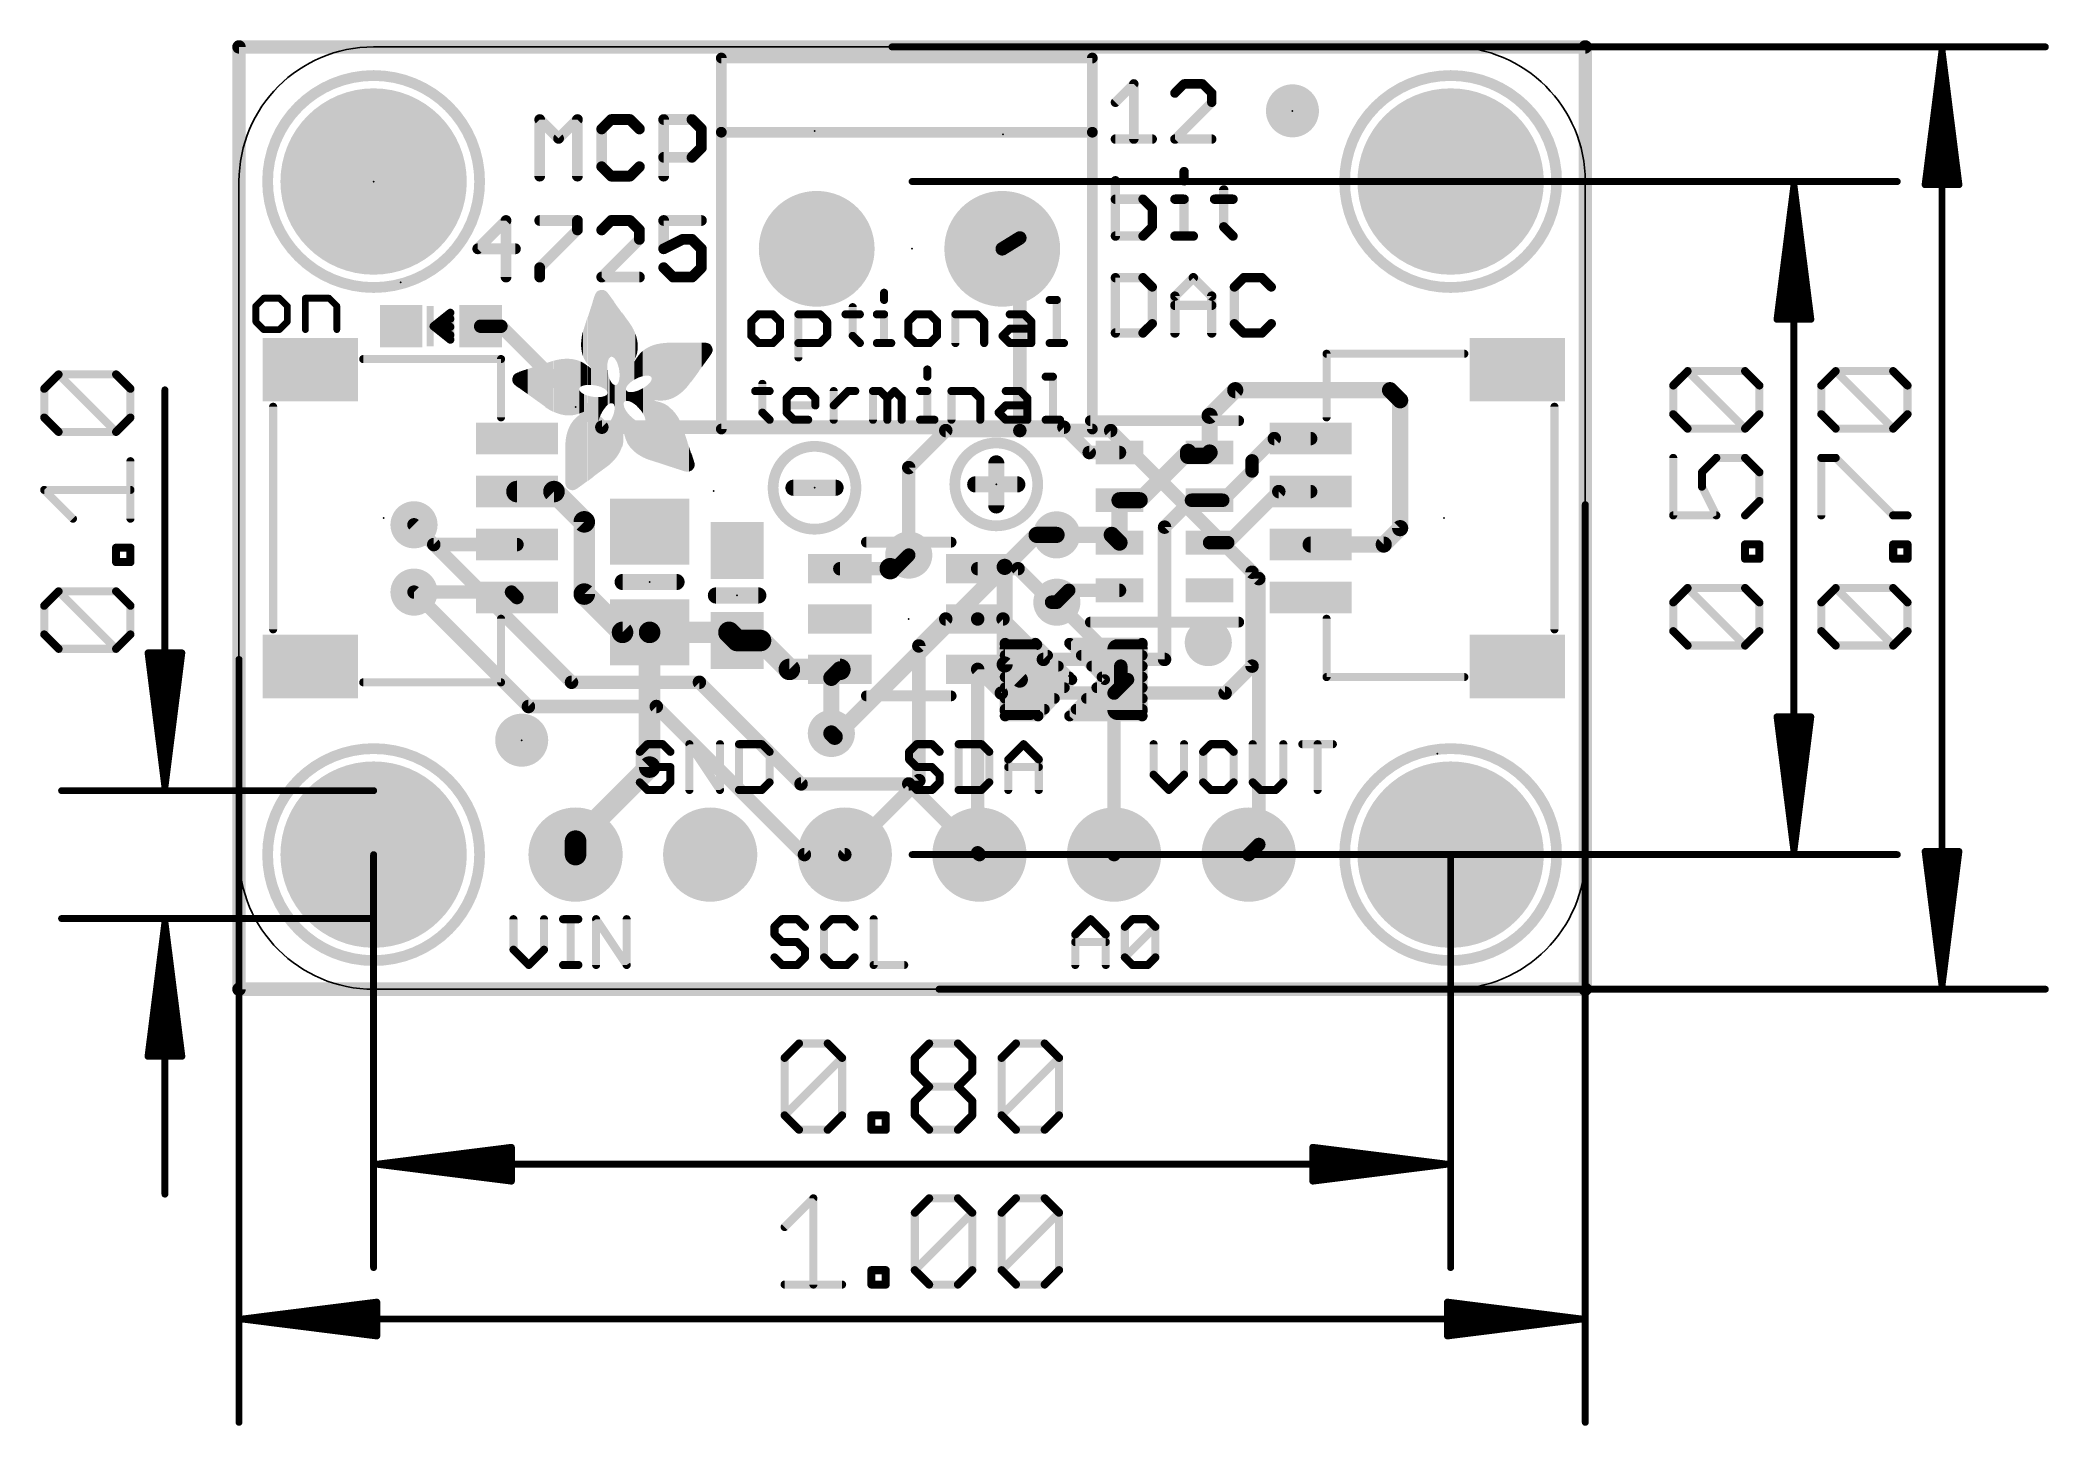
# Model space of a CAD drawing. Extents: x -3.8 to 34.1, y -8.2 to 17.9.
import ezdxf

# ---------------------------------------------------------------- set-up
doc = ezdxf.new("R2010")
doc.units = 0
for name, color, linetype in [('1', 12, 'CONTINUOUS'), ('16', 132, 'CONTINUOUS'), ('17', 110, 'CONTINUOUS'), ('18', 110, 'CONTINUOUS'), ('20', 53, 'CONTINUOUS'), ('21', 53, 'CONTINUOUS'), ('23', 53, 'CONTINUOUS'), ('24', 6, 'CONTINUOUS'), ('47', 253, 'CONTINUOUS')]:
    doc.layers.add(name, color=color, linetype=linetype)

# ---------------------------------------------------------------- blocks, each defined once
blk = doc.blocks.new('RECT')
blk.add_solid([(-0.5, -0.5), (0.5, -0.5), (-0.5, 0.5), (0.5, 0.5)])
blk = doc.blocks.new('PIE')
at = {"const_width": 0.5}
blk.add_lwpolyline([(0, -0.25, 1), (0, 0.25, 1), (0, -0.25)], format="xyb", dxfattribs=at)
blk = doc.blocks.new('ROUNDP')
at = {"const_width": 0.5}
blk.add_lwpolyline([(0, -0.25, 1), (0, 0.25, 1), (0, -0.25)], format="xyb", dxfattribs=at)
blk = doc.blocks.new('RECT121920X243840R50')
at = {"const_width": 0.1905}
blk.add_lwpolyline([(0.2858, -0.5715), (0.2858, 0.5715, 0.4142), (0.1905, 0.6668), (-0.1905, 0.6668, 0.4142), (-0.2858, 0.5715), (-0.2858, -0.5715, 0.4142), (-0.1905, -0.6668), (0.1905, -0.6668, 0.4142)], format="xyb", close=True, dxfattribs=at)
blk.add_solid([(-0.2159, -0.5969), (0.2159, -0.5969), (-0.2159, 0.5969), (0.2159, 0.5969)])
blk = doc.blocks.new('ROUNDV')
at = {"const_width": 0.5}
blk.add_lwpolyline([(0, -0.25, 1), (0, 0.25, 1), (0, -0.25)], format="xyb", dxfattribs=at)

msp = doc.modelspace()

# ---------------------------------------------------------------- linework, layer by layer
at = {"layer": '1'}
for points, const_width in [([(0, 17.78), (25.4, 17.78)], 0.254), ([(0, 0), (0, 17.78)], 0.254), ([(25.4, 17.78), (25.4, 0)], 0.254), ([(4.56, 12.5095), (4.941, 12.5095)], 0.254), ([(6.846, 10.6045), (4.941, 12.5095)], 0.254), ([(18.3125, 10.8195), (18.796, 11.303)], 0.3048), ([(18.796, 11.303), (21.717, 11.303)], 0.3048), ([(21.717, 11.303), (21.9075, 11.1125)], 0.3048), ([(21.9075, 11.1125), (21.9075, 8.6995)], 0.3048), ([(15.563, 10.6045), (6.846, 10.6045)], 0.254), ([(16.041, 10.1265), (15.563, 10.6045)], 0.254), ([(18.3125, 10.1265), (18.3125, 10.8195)], 0.3048), ([(16.041, 10.1265), (16.6125, 10.1265)], 0.254), ([(17.907, 10.14), (16.9935, 9.2265)], 0.3048), ([(17.907, 10.063), (17.907, 10.14)], 0.3048), ([(18.3125, 10.1265), (18.249, 10.063)], 0.3048), ([(19.534, 10.39), (19.1135, 9.9695)], 0.254), ([(20.219, 10.39), (19.534, 10.39)], 0.254), ([(18.249, 10.063), (17.907, 10.063)], 0.3048), ([(19.1135, 9.779), (18.561, 9.2265)], 0.254), ([(19.1135, 9.9695), (19.1135, 9.779)], 0.254), ([(5.2445, 9.39), (5.943, 9.39)], 0.4064), ([(6.5145, 8.8185), (5.943, 9.39)], 0.4064), ([(19.618, 9.39), (18.6545, 8.4265)], 0.254), ([(20.219, 9.39), (19.618, 9.39)], 0.254), ([(16.6125, 9.2265), (16.9935, 9.2265)], 0.3048), ([(16.6125, 8.4265), (16.6125, 9.2265)], 0.3048), ([(17.9705, 9.2265), (17.4625, 8.7185)], 0.254), ([(18.3125, 9.2265), (17.9705, 9.2265)], 0.254), ([(18.561, 9.2265), (18.3125, 9.2265)], 0.254), ([(3.675, 8.39), (3.302, 8.763)], 0.254), ([(6.5145, 8.8185), (6.5145, 7.4555)], 0.4064), ([(16.4665, 8.5725), (15.4255, 8.5725)], 0.3048), ([(16.6125, 8.4265), (16.4665, 8.5725)], 0.3048), ([(17.4625, 6.223), (17.4625, 8.7185)], 0.254), ([(21.9075, 8.6995), (21.598, 8.39)], 0.3048), ([(5.2445, 8.39), (3.675, 8.39)], 0.254), ([(18.6545, 8.4265), (18.3125, 8.4265)], 0.254), ([(18.3125, 8.4265), (18.5545, 8.4265)], 0.254), ([(18.5545, 8.4265), (19.1138, 7.8672)], 0.254), ([(21.598, 8.39), (20.219, 8.39)], 0.3048), ([(11.3365, 7.935), (12.38, 7.935)], 0.254), ([(12.6365, 8.1915), (12.38, 7.935)], 0.254), ([(13.9365, 7.935), (14.6985, 7.935)], 0.254), ([(15.331, 7.3025), (14.6985, 7.935)], 0.254), ([(19.1138, 7.8672), (19.1138, 6.0963)], 0.254), ([(5.1415, 7.493), (3.302, 7.493)], 0.254), ([(5.2445, 7.39), (5.1415, 7.493)], 0.254), ([(7.2365, 6.7335), (6.5145, 7.4555)], 0.4064), ([(15.4305, 7.3025), (15.6545, 7.5265)], 0.254), ([(16.6125, 7.5265), (15.6545, 7.5265)], 0.254), ([(15.4305, 7.3025), (15.331, 7.3025)], 0.254), ([(7.2365, 6.7335), (7.747, 6.7335)], 0.4064), ([(7.747, 4.191), (7.747, 6.7335)], 0.4064), ([(9.244, 6.7335), (7.747, 6.7335)], 0.4064), ([(9.398, 6.5795), (9.244, 6.7335)], 0.4064), ([(12.827, 6.477), (13.335, 6.985)], 0.254), ([(13.335, 6.985), (13.9365, 6.985)], 0.254), ([(13.9365, 6.985), (14.4145, 6.985)], 0.254), ([(14.4145, 6.985), (15.1765, 6.223)], 0.254), ([(9.398, 6.5795), (9.8395, 6.5795)], 0.4064), ([(10.384, 6.035), (9.8395, 6.5795)], 0.4064), ([(12.827, 3.937), (12.827, 6.477)], 0.254), ([(10.384, 6.035), (11.3365, 6.035)], 0.4064), ([(11.3365, 6.035), (11.176, 5.8745)], 0.3048), ([(13.9365, 6.035), (14.3835, 5.588)], 0.254), ([(13.9365, 6.035), (13.9365, 2.5735)], 0.254), ([(15.1765, 6.223), (17.4625, 6.223)], 0.254), ([(19.1138, 6.0963), (18.6055, 5.588)], 0.254), ([(11.176, 5.8745), (11.176, 4.826)], 0.3048), ([(14.3835, 5.588), (18.6055, 5.588)], 0.254), ([(6.35, 2.794), (7.747, 4.191)], 0.4064), ([(11.43, 2.54), (12.827, 3.937)], 0.254), ([(6.35, 2.54), (6.35, 2.794)], 0.4064), ([(13.9365, 2.5735), (13.97, 2.54)], 0.254), ([(25.4, 0), (0, 0)], 0.254)]:
    msp.add_lwpolyline(points, dxfattribs=dict(at, const_width=const_width))
for points, const_width in [([(0, 17.8435, 1), (0, 17.7165)], 0.127), ([(0.0635, 17.78, 1), (-0.0635, 17.78)], 0.127), ([(25.4635, 17.78, 1), (25.3365, 17.78)], 0.127), ([(25.4, 17.7165, 1), (25.4, 17.8435)], 0.127), ([(4.56, 12.573, 1), (4.56, 12.446)], 0.127), ([(4.9859, 12.5544, 1), (4.8961, 12.4646)], 0.127), ([(4.941, 12.446, 1), (4.941, 12.573)], 0.127), ([(18.796, 11.3792, 1), (18.796, 11.2268)], 0.1524), ([(18.8499, 11.2491, 1), (18.7421, 11.3569)], 0.1524), ([(21.7709, 11.3569, 1), (21.6631, 11.2491)], 0.1524), ([(21.717, 11.2268, 1), (21.717, 11.3792)], 0.1524), ([(21.9837, 11.1125, 1), (21.8313, 11.1125)], 0.1524), ([(21.8536, 11.0586, 1), (21.9614, 11.1664)], 0.1524), ([(6.846, 10.668, 1), (6.846, 10.541)], 0.127), ([(6.8011, 10.5596, 1), (6.8909, 10.6494)], 0.127), ([(15.6079, 10.6494, 1), (15.5181, 10.5596)], 0.127), ([(15.563, 10.541, 1), (15.563, 10.668)], 0.127), ([(18.3887, 10.8195, 1), (18.2363, 10.8195)], 0.1524), ([(18.2586, 10.8734, 1), (18.3664, 10.7656)], 0.1524), ([(16.041, 10.19, 1), (16.041, 10.063)], 0.127), ([(15.9961, 10.0816, 1), (16.0859, 10.1714)], 0.127), ([(16.6125, 10.063, 1), (16.6125, 10.19)], 0.127), ([(17.9832, 10.14, 1), (17.8308, 10.14)], 0.1524), ([(17.9609, 10.0861, 1), (17.8531, 10.1939)], 0.1524), ([(18.3664, 10.0726, 1), (18.2586, 10.1804)], 0.1524), ([(19.534, 10.4535, 1), (19.534, 10.3265)], 0.127), ([(19.5789, 10.3451, 1), (19.4891, 10.4349)], 0.127), ([(20.219, 10.3265, 1), (20.219, 10.4535)], 0.127), ([(17.907, 10.1392, 1), (17.907, 9.9868)], 0.1524), ([(17.8308, 10.063, 1), (17.9832, 10.063)], 0.1524), ([(18.1951, 10.1169, 1), (18.3029, 10.0091)], 0.1524), ([(18.2363, 10.1265, 1), (18.3887, 10.1265)], 0.1524), ([(18.249, 9.9868, 1), (18.249, 10.1392)], 0.1524), ([(19.177, 9.9695, 1), (19.05, 9.9695)], 0.127), ([(19.0686, 10.0144, 1), (19.1584, 9.9246)], 0.127), ([(19.1584, 9.7341, 1), (19.0686, 9.8239)], 0.127), ([(5.2445, 9.4916, 1), (5.2445, 9.2884)], 0.2032), ([(6.0148, 9.4618, 1), (5.8712, 9.3182)], 0.2032), ([(5.943, 9.2884, 1), (5.943, 9.4916)], 0.2032), ([(19.05, 9.779, 1), (19.177, 9.779)], 0.127), ([(19.618, 9.4535, 1), (19.618, 9.3265)], 0.127), ([(19.6629, 9.3451, 1), (19.5731, 9.4349)], 0.127), ([(20.219, 9.3265, 1), (20.219, 9.4535)], 0.127), ([(16.6125, 9.3027, 1), (16.6125, 9.1503)], 0.1524), ([(16.6887, 9.2265, 1), (16.5363, 9.2265)], 0.1524), ([(16.9396, 9.2804, 1), (17.0474, 9.1726)], 0.1524), ([(16.9935, 9.1503, 1), (16.9935, 9.3027)], 0.1524), ([(17.9705, 9.29, 1), (17.9705, 9.163)], 0.127), ([(18.0154, 9.1816, 1), (17.9256, 9.2714)], 0.127), ([(18.3125, 9.29, 1), (18.3125, 9.163)], 0.127), ([(18.3125, 9.163, 1), (18.3125, 9.29)], 0.127), ([(18.5161, 9.2714, 1), (18.6059, 9.1816)], 0.127), ([(18.561, 9.163, 1), (18.561, 9.29)], 0.127), ([(3.3469, 8.8079, 1), (3.2571, 8.7181)], 0.127), ([(6.6161, 8.8185, 1), (6.4129, 8.8185)], 0.2032), ([(6.4427, 8.7467, 1), (6.5863, 8.8903)], 0.2032), ([(15.4255, 8.6487, 1), (15.4255, 8.4963)], 0.1524), ([(16.5204, 8.6264, 1), (16.4126, 8.5186)], 0.1524), ([(16.4665, 8.4963, 1), (16.4665, 8.6487)], 0.1524), ([(17.526, 8.7185, 1), (17.399, 8.7185)], 0.127), ([(17.4176, 8.7634, 1), (17.5074, 8.6736)], 0.127), ([(21.8313, 8.6995, 1), (21.9837, 8.6995)], 0.1524), ([(21.9614, 8.6456, 1), (21.8536, 8.7534)], 0.1524), ([(3.675, 8.4535, 1), (3.675, 8.3265)], 0.127), ([(3.6301, 8.3451, 1), (3.7199, 8.4349)], 0.127), ([(5.2445, 8.3265, 1), (5.2445, 8.4535)], 0.127), ([(16.5363, 8.4265, 1), (16.6887, 8.4265)], 0.1524), ([(16.5586, 8.3726, 1), (16.6664, 8.4804)], 0.1524), ([(18.3125, 8.49, 1), (18.3125, 8.363)], 0.127), ([(18.3125, 8.49, 1), (18.3125, 8.363)], 0.127), ([(18.5994, 8.4714, 1), (18.5096, 8.3816)], 0.127), ([(18.5545, 8.363, 1), (18.5545, 8.49)], 0.127), ([(18.6096, 8.4714, 1), (18.6994, 8.3816)], 0.127), ([(18.6545, 8.363, 1), (18.6545, 8.49)], 0.127), ([(20.219, 8.4662, 1), (20.219, 8.3138)], 0.1524), ([(21.5441, 8.4439, 1), (21.6519, 8.3361)], 0.1524), ([(21.598, 8.3138, 1), (21.598, 8.4662)], 0.1524), ([(11.3365, 7.9985, 1), (11.3365, 7.8715)], 0.127), ([(12.3351, 7.9799, 1), (12.4249, 7.8901)], 0.127), ([(12.38, 7.8715, 1), (12.38, 7.9985)], 0.127), ([(12.6814, 8.1466, 1), (12.5916, 8.2364)], 0.127), ([(13.9365, 7.9985, 1), (13.9365, 7.8715)], 0.127), ([(14.7434, 7.9799, 1), (14.6536, 7.8901)], 0.127), ([(14.6985, 7.8715, 1), (14.6985, 7.9985)], 0.127), ([(19.1773, 7.8672, 1), (19.0503, 7.8672)], 0.127), ([(19.0689, 7.8223, 1), (19.1587, 7.9121)], 0.127), ([(3.302, 7.5565, 1), (3.302, 7.4295)], 0.127), ([(5.1864, 7.5379, 1), (5.0966, 7.4481)], 0.127), ([(5.1415, 7.4295, 1), (5.1415, 7.5565)], 0.127), ([(6.5863, 7.5273, 1), (6.4427, 7.3837)], 0.2032), ([(15.6545, 7.59, 1), (15.6545, 7.463)], 0.127), ([(15.6994, 7.4816, 1), (15.6096, 7.5714)], 0.127), ([(16.6125, 7.463, 1), (16.6125, 7.59)], 0.127), ([(5.1996, 7.3451, 1), (5.2894, 7.4349)], 0.127), ([(6.4129, 7.4555, 1), (6.6161, 7.4555)], 0.2032), ([(15.331, 7.366, 1), (15.331, 7.239)], 0.127), ([(15.2861, 7.2576, 1), (15.3759, 7.3474)], 0.127), ([(15.3856, 7.3474, 1), (15.4754, 7.2576)], 0.127), ([(15.4305, 7.239, 1), (15.4305, 7.366)], 0.127), ([(7.2365, 6.8351, 1), (7.2365, 6.6319)], 0.2032), ([(7.1647, 6.6617, 1), (7.3083, 6.8053)], 0.2032), ([(7.8486, 6.7335, 1), (7.6454, 6.7335)], 0.2032), ([(7.747, 6.8351, 1), (7.747, 6.6319)], 0.2032), ([(7.747, 6.6319, 1), (7.747, 6.8351)], 0.2032), ([(9.3158, 6.8053, 1), (9.1722, 6.6617)], 0.2032), ([(9.244, 6.6319, 1), (9.244, 6.8351)], 0.2032), ([(13.335, 7.0485, 1), (13.335, 6.9215)], 0.127), ([(13.3799, 6.9401, 1), (13.2901, 7.0299)], 0.127), ([(13.9365, 7.0485, 1), (13.9365, 6.9215)], 0.127), ([(13.9365, 6.9215, 1), (13.9365, 7.0485)], 0.127), ([(14.4594, 7.0299, 1), (14.3696, 6.9401)], 0.127), ([(14.4145, 6.9215, 1), (14.4145, 7.0485)], 0.127), ([(9.398, 6.6811, 1), (9.398, 6.4779)], 0.2032), ([(9.3262, 6.5077, 1), (9.4698, 6.6513)], 0.2032), ([(9.9113, 6.6513, 1), (9.7677, 6.5077)], 0.2032), ([(9.8395, 6.4779, 1), (9.8395, 6.6811)], 0.2032), ([(12.8905, 6.477, 1), (12.7635, 6.477)], 0.127), ([(12.7821, 6.5219, 1), (12.8719, 6.4321)], 0.127), ([(10.384, 6.1366, 1), (10.384, 5.9334)], 0.2032), ([(10.3122, 5.9632, 1), (10.4558, 6.1068)], 0.2032), ([(11.3904, 5.9811, 1), (11.2826, 6.0889)], 0.1524), ([(11.3365, 5.9334, 1), (11.3365, 6.1366)], 0.2032), ([(13.9814, 6.0799, 1), (13.8916, 5.9901)], 0.127), ([(14, 6.035, 1), (13.873, 6.035)], 0.127), ([(15.1765, 6.2865, 1), (15.1765, 6.1595)], 0.127), ([(15.1316, 6.1781, 1), (15.2214, 6.2679)], 0.127), ([(17.399, 6.223, 1), (17.526, 6.223)], 0.127), ([(17.4625, 6.1595, 1), (17.4625, 6.2865)], 0.127), ([(19.0503, 6.0963, 1), (19.1773, 6.0963)], 0.127), ([(19.1587, 6.0514, 1), (19.0689, 6.1412)], 0.127), ([(11.2522, 5.8745, 1), (11.0998, 5.8745)], 0.1524), ([(11.1221, 5.9284, 1), (11.2299, 5.8206)], 0.1524), ([(14.3835, 5.6515, 1), (14.3835, 5.5245)], 0.127), ([(14.3386, 5.5431, 1), (14.4284, 5.6329)], 0.127), ([(18.5606, 5.6329, 1), (18.6504, 5.5431)], 0.127), ([(18.6055, 5.5245, 1), (18.6055, 5.6515)], 0.127), ([(11.0998, 4.826, 1), (11.2522, 4.826)], 0.1524), ([(7.6454, 4.191, 1), (7.8486, 4.191)], 0.2032), ([(7.8188, 4.1192, 1), (7.6752, 4.2628)], 0.2032), ([(12.7635, 3.937, 1), (12.8905, 3.937)], 0.127), ([(12.8719, 3.8921, 1), (12.7821, 3.9819)], 0.127), ([(6.4516, 2.794, 1), (6.2484, 2.794)], 0.2032), ([(6.2782, 2.8658, 1), (6.4218, 2.7222)], 0.2032), ([(13.9814, 2.6184, 1), (13.8916, 2.5286)], 0.127), ([(6.2484, 2.54, 1), (6.4516, 2.54)], 0.2032), ([(11.3851, 2.5849, 1), (11.4749, 2.4951)], 0.127), ([(13.873, 2.5735, 1), (14, 2.5735)], 0.127), ([(13.9251, 2.4951, 1), (14.0149, 2.5849)], 0.127), ([(0, 0.0635, 1), (0, -0.0635)], 0.127), ([(-0.0635, 0, 1), (0.0635, 0)], 0.127), ([(25.3365, 0, 1), (25.4635, 0)], 0.127), ([(25.4, -0.0635, 1), (25.4, 0.0635)], 0.127)]:
    msp.add_lwpolyline(points, format="xyb", dxfattribs=dict(at, const_width=const_width))
at = {"layer": '16'}
for points, const_width in [([(0, 17.78), (25.4, 17.78)], 0.254), ([(0, 0), (0, 17.78)], 0.254), ([(25.4, 17.78), (25.4, 0)], 0.254), ([(14.732, 14.175), (14.4, 13.97)], 0.254), ([(14.732, 10.541), (14.732, 14.175)], 0.254), ([(13.335, 10.541), (12.6365, 9.8425)], 0.254), ([(13.335, 10.541), (14.732, 10.541)], 0.254), ([(14.732, 10.541), (16.4465, 10.541)], 0.254), ([(16.4465, 10.541), (19.2405, 7.747)], 0.254), ([(12.6365, 8.1915), (12.6365, 9.8425)], 0.254), ([(3.302, 8.763), (6.2738, 5.7912)], 0.254), ([(15.0495, 8.5725), (14.4463, 7.9693)], 0.3048), ([(15.4255, 8.5725), (15.0495, 8.5725)], 0.3048), ([(14.4463, 7.9693), (11.2395, 4.7625)], 0.3048), ([(14.4463, 6.1278), (14.4463, 7.9693)], 0.3048), ([(3.302, 7.493), (5.461, 5.334)], 0.254), ([(19.2405, 7.747), (19.2405, 2.7305)], 0.254), ([(15.4305, 7.3025), (16.637, 6.096)], 0.254), ([(15.0265, 6.5286), (14.455, 6.5286)], 0.2032), ([(14.455, 6.5286), (14.455, 5.1554)], 0.2032), ([(14.455, 6.5024), (15.0527, 6.5024)], 0.2032), ([(15.7131, 5.842), (15.0265, 6.5286)], 0.2032), ([(16.3322, 5.842), (15.671, 6.5286)], 0.2032), ([(15.671, 6.5286), (17.041, 6.5286)], 0.2032), ([(15.6962, 6.5024), (17.041, 6.5024)], 0.2032), ([(17.041, 6.5286), (17.041, 5.1554)], 0.2032), ([(14.732, 5.842), (14.4463, 6.1278)], 0.3048), ([(14.455, 6.2992), (15.2559, 6.2992)], 0.2032), ([(14.455, 6.096), (15.4591, 6.096)], 0.2032), ([(15.8919, 6.2992), (17.041, 6.2992)], 0.2032), ([(16.0876, 6.096), (17.041, 6.096)], 0.2032), ([(16.637, 6.096), (16.637, 5.715)], 0.254), ([(6.2738, 5.7912), (8.6868, 5.7912)], 0.254), ([(10.6045, 3.8735), (8.6868, 5.7912)], 0.254), ([(14.455, 5.8928), (15.6623, 5.8928)], 0.2032), ([(14.455, 5.6896), (15.5718, 5.6896)], 0.2032), ([(15.0765, 5.1554), (15.7131, 5.842)], 0.2032), ([(15.671, 5.1554), (16.3322, 5.842)], 0.2032), ([(16.1854, 5.6896), (17.041, 5.6896)], 0.2032), ([(16.2833, 5.8928), (17.041, 5.8928)], 0.2032), ([(16.51, 5.588), (16.637, 5.715)], 0.254), ([(16.51, 2.54), (16.51, 5.588)], 0.254), ([(16.637, 5.715), (16.764, 5.842)], 0.254), ([(7.874, 5.334), (5.461, 5.334)], 0.254), ([(10.668, 2.54), (7.874, 5.334)], 0.254), ([(14.455, 5.4864), (15.3834, 5.4864)], 0.2032), ([(14.455, 5.2832), (15.195, 5.2832)], 0.2032), ([(15.7941, 5.2832), (17.041, 5.2832)], 0.2032), ([(15.9898, 5.4864), (17.041, 5.4864)], 0.2032), ([(11.2395, 4.7625), (11.176, 4.826)], 0.3048), ([(14.455, 5.1554), (15.0765, 5.1554)], 0.2032), ([(17.041, 5.1554), (15.671, 5.1554)], 0.2032), ([(12.6365, 3.8735), (10.6045, 3.8735)], 0.254), ([(12.6365, 3.8735), (13.97, 2.54)], 0.254), ([(11.43, 2.54), (10.668, 2.54)], 0.254), ([(19.2405, 2.7305), (19.05, 2.54)], 0.254), ([(25.4, 0), (0, 0)], 0.254)]:
    msp.add_lwpolyline(points, dxfattribs=dict(at, const_width=const_width))
for points, const_width in [([(0, 17.8435, 1), (0, 17.7165)], 0.127), ([(0.0635, 17.78, 1), (-0.0635, 17.78)], 0.127), ([(25.4635, 17.78, 1), (25.3365, 17.78)], 0.127), ([(25.4, 17.7165, 1), (25.4, 17.8435)], 0.127), ([(14.3666, 14.024, 1), (14.4334, 13.916)], 0.127), ([(14.7955, 14.175, 1), (14.6685, 14.175)], 0.127), ([(14.7654, 14.121, 1), (14.6986, 14.229)], 0.127), ([(13.335, 10.6045, 1), (13.335, 10.4775)], 0.127), ([(13.3799, 10.4961, 1), (13.2901, 10.5859)], 0.127), ([(14.732, 10.6045, 1), (14.732, 10.4775)], 0.127), ([(14.732, 10.4775, 1), (14.732, 10.6045)], 0.127), ([(16.4914, 10.5859, 1), (16.4016, 10.4961)], 0.127), ([(16.4465, 10.4775, 1), (16.4465, 10.6045)], 0.127), ([(14.6685, 10.541, 1), (14.7955, 10.541)], 0.127), ([(12.7, 9.8425, 1), (12.573, 9.8425)], 0.127), ([(12.5916, 9.8874, 1), (12.6814, 9.7976)], 0.127), ([(3.3469, 8.8079, 1), (3.2571, 8.7181)], 0.127), ([(15.0495, 8.6487, 1), (15.0495, 8.4963)], 0.1524), ([(15.1034, 8.5186, 1), (14.9956, 8.6264)], 0.1524), ([(15.4255, 8.4963, 1), (15.4255, 8.6487)], 0.1524), ([(12.573, 8.1915, 1), (12.7, 8.1915)], 0.127), ([(14.5225, 7.9693, 1), (14.3701, 7.9693)], 0.1524), ([(14.3924, 8.0231, 1), (14.5001, 7.9154)], 0.1524), ([(14.5001, 7.9154, 1), (14.3924, 8.0231)], 0.1524), ([(3.3469, 7.5379, 1), (3.2571, 7.4481)], 0.127), ([(19.304, 7.747, 1), (19.177, 7.747)], 0.127), ([(19.1956, 7.7021, 1), (19.2854, 7.7919)], 0.127), ([(15.4754, 7.3474, 1), (15.3856, 7.2576)], 0.127), ([(14.455, 6.5794, 1), (14.455, 6.4778)], 0.1016), ([(14.5058, 6.5286, 1), (14.4042, 6.5286)], 0.1016), ([(14.455, 6.5532, 1), (14.455, 6.4516)], 0.1016), ([(15.0624, 6.5645, 1), (14.9906, 6.4927)], 0.1016), ([(15.0265, 6.4778, 1), (15.0265, 6.5794)], 0.1016), ([(15.0527, 6.4516, 1), (15.0527, 6.5532)], 0.1016), ([(15.7076, 6.5638, 1), (15.6344, 6.4934)], 0.1016), ([(15.671, 6.5794, 1), (15.671, 6.4778)], 0.1016), ([(15.6962, 6.5532, 1), (15.6962, 6.4516)], 0.1016), ([(17.0918, 6.5286, 1), (16.9902, 6.5286)], 0.1016), ([(17.041, 6.4778, 1), (17.041, 6.5794)], 0.1016), ([(17.041, 6.4516, 1), (17.041, 6.5532)], 0.1016), ([(14.5001, 6.1816, 1), (14.3924, 6.0739)], 0.1524), ([(14.3701, 6.1278, 1), (14.5225, 6.1278)], 0.1524), ([(14.455, 6.35, 1), (14.455, 6.2484)], 0.1016), ([(14.455, 6.1468, 1), (14.455, 6.0452)], 0.1016), ([(15.2559, 6.2484, 1), (15.2559, 6.35)], 0.1016), ([(15.4591, 6.0452, 1), (15.4591, 6.1468)], 0.1016), ([(15.8919, 6.35, 1), (15.8919, 6.2484)], 0.1016), ([(16.0876, 6.1468, 1), (16.0876, 6.0452)], 0.1016), ([(16.7005, 6.096, 1), (16.5735, 6.096)], 0.127), ([(16.5921, 6.0511, 1), (16.6819, 6.1409)], 0.127), ([(17.041, 6.2484, 1), (17.041, 6.35)], 0.1016), ([(17.041, 6.0452, 1), (17.041, 6.1468)], 0.1016), ([(6.2738, 5.8547, 1), (6.2738, 5.7277)], 0.127), ([(6.2289, 5.7463, 1), (6.3187, 5.8361)], 0.127), ([(8.7317, 5.8361, 1), (8.6419, 5.7463)], 0.127), ([(8.6868, 5.7277, 1), (8.6868, 5.8547)], 0.127), ([(14.455, 5.9436, 1), (14.455, 5.842)], 0.1016), ([(14.455, 5.7404, 1), (14.455, 5.6388)], 0.1016), ([(14.6781, 5.7881, 1), (14.7859, 5.8959)], 0.1524), ([(15.5718, 5.6388, 1), (15.5718, 5.7404)], 0.1016), ([(15.6623, 5.842, 1), (15.6623, 5.9436)], 0.1016), ([(15.7504, 5.8075, 1), (15.6758, 5.8765)], 0.1016), ([(15.6772, 5.8061, 1), (15.749, 5.8779)], 0.1016), ([(16.1854, 5.7404, 1), (16.1854, 5.6388)], 0.1016), ([(16.2833, 5.9436, 1), (16.2833, 5.842)], 0.1016), ([(16.3688, 5.8068, 1), (16.2956, 5.8772)], 0.1016), ([(16.2956, 5.8068, 1), (16.3688, 5.8772)], 0.1016), ([(16.5735, 5.588, 1), (16.4465, 5.588)], 0.127), ([(16.4651, 5.6329, 1), (16.5549, 5.5431)], 0.127), ([(16.5921, 5.7599, 1), (16.6819, 5.6701)], 0.127), ([(16.5735, 5.715, 1), (16.7005, 5.715)], 0.127), ([(16.6819, 5.6701, 1), (16.5921, 5.7599)], 0.127), ([(16.8089, 5.7971, 1), (16.7191, 5.8869)], 0.127), ([(17.041, 5.842, 1), (17.041, 5.9436)], 0.1016), ([(17.041, 5.6388, 1), (17.041, 5.7404)], 0.1016), ([(5.461, 5.3975, 1), (5.461, 5.2705)], 0.127), ([(5.4161, 5.2891, 1), (5.5059, 5.3789)], 0.127), ([(7.9189, 5.3789, 1), (7.8291, 5.2891)], 0.127), ([(7.874, 5.2705, 1), (7.874, 5.3975)], 0.127), ([(14.455, 5.5372, 1), (14.455, 5.4356)], 0.1016), ([(14.455, 5.334, 1), (14.455, 5.2324)], 0.1016), ([(15.195, 5.2324, 1), (15.195, 5.334)], 0.1016), ([(15.3834, 5.4356, 1), (15.3834, 5.5372)], 0.1016), ([(15.7941, 5.334, 1), (15.7941, 5.2324)], 0.1016), ([(15.9898, 5.5372, 1), (15.9898, 5.4356)], 0.1016), ([(17.041, 5.4356, 1), (17.041, 5.5372)], 0.1016), ([(17.041, 5.2324, 1), (17.041, 5.334)], 0.1016), ([(11.2299, 4.8799, 1), (11.1221, 4.7721)], 0.1524), ([(14.455, 5.2062, 1), (14.455, 5.1046)], 0.1016), ([(14.4042, 5.1554, 1), (14.5058, 5.1554)], 0.1016), ([(15.0392, 5.1899, 1), (15.1138, 5.1209)], 0.1016), ([(15.0765, 5.1046, 1), (15.0765, 5.2062)], 0.1016), ([(15.671, 5.2062, 1), (15.671, 5.1046)], 0.1016), ([(15.6344, 5.1906, 1), (15.7076, 5.1202)], 0.1016), ([(16.9902, 5.1554, 1), (17.0918, 5.1554)], 0.1016), ([(17.041, 5.1046, 1), (17.041, 5.2062)], 0.1016), ([(11.1856, 4.8164, 1), (11.2934, 4.7086)], 0.1524), ([(11.1856, 4.7086, 1), (11.2934, 4.8164)], 0.1524), ([(10.6045, 3.937, 1), (10.6045, 3.81)], 0.127), ([(10.5596, 3.8286, 1), (10.6494, 3.9184)], 0.127), ([(12.6814, 3.9184, 1), (12.5916, 3.8286)], 0.127), ([(12.6365, 3.81, 1), (12.6365, 3.937)], 0.127), ([(10.668, 2.6035, 1), (10.668, 2.4765)], 0.127), ([(11.43, 2.4765, 1), (11.43, 2.6035)], 0.127), ([(19.177, 2.7305, 1), (19.304, 2.7305)], 0.127), ([(19.2854, 2.6856, 1), (19.1956, 2.7754)], 0.127), ([(10.6231, 2.4951, 1), (10.7129, 2.5849)], 0.127), ([(13.9251, 2.4951, 1), (14.0149, 2.5849)], 0.127), ([(16.4465, 2.54, 1), (16.5735, 2.54)], 0.127), ([(19.0051, 2.5849, 1), (19.0949, 2.4951)], 0.127), ([(0, 0.0635, 1), (0, -0.0635)], 0.127), ([(-0.0635, 0, 1), (0.0635, 0)], 0.127), ([(25.3365, 0, 1), (25.4635, 0)], 0.127), ([(25.4, -0.0635, 1), (25.4, 0.0635)], 0.127)]:
    msp.add_lwpolyline(points, format="xyb", dxfattribs=dict(at, const_width=const_width))
at = {"layer": '20'}
for p, q in [((22.86, 17.78), (2.54, 17.78)), ((0, 15.24), (0, 2.54)), ((25.4, 2.54), (25.4, 15.24)), ((2.54, 0), (22.86, 0))]:
    msp.add_line(p, q, dxfattribs=at)
for centre, start, end in [((2.54, 15.24), 90, 180), ((22.86, 15.24), 0, 90), ((2.54, 2.54), 180, 270), ((22.86, 2.54), 270, 0)]:
    msp.add_arc(centre, 2.54, start, end, dxfattribs=at)
at = {"layer": '21'}
for points, const_width in [([(16.1, 17.57), (9.1, 17.57)], 0.2032), ([(9.1, 17.57), (9.1, 16.17)], 0.2032), ([(16.1, 16.17), (16.1, 17.57)], 0.2032), ([(16.5354, 16.735), (16.8828, 17.0824)], 0.1778), ([(16.8828, 17.0824), (16.8828, 16.0401)], 0.1778), ([(17.8317, 17.0824), (17.658, 16.9087)], 0.1778), ([(18.1792, 17.0824), (17.8317, 17.0824)], 0.1778), ([(18.3529, 16.9087), (18.1792, 17.0824)], 0.1778), ([(17.658, 16.0401), (18.3529, 16.735)], 0.1778), ([(18.3529, 16.735), (18.3529, 16.9087)], 0.1778), ([(5.6739, 15.3416), (5.6739, 16.4093)], 0.2032), ([(5.6739, 16.4093), (6.0298, 16.0534)], 0.2032), ([(6.0298, 16.0534), (6.3857, 16.4093)], 0.2032), ([(6.3857, 16.4093), (6.3857, 15.3416)], 0.2032), ([(7.0213, 16.4093), (6.8433, 16.2314)], 0.2032), ([(6.8433, 16.2314), (6.8433, 15.5196)], 0.2032), ([(7.3772, 16.4093), (7.0213, 16.4093)], 0.2032), ([(7.5551, 16.2314), (7.3772, 16.4093)], 0.2032), ([(8.0127, 15.3416), (8.0127, 16.4093)], 0.2032), ([(8.0127, 16.4093), (8.5466, 16.4093)], 0.2032), ([(8.5466, 16.4093), (8.7245, 16.2314)], 0.2032), ([(8.7245, 16.2314), (8.7245, 15.8755)], 0.2032), ([(8.7245, 15.8755), (8.5466, 15.6975)], 0.2032), ([(9.1, 16.17), (9.1, 10.57)], 0.2032), ([(16.1, 16.17), (9.1, 16.17)], 0.2032), ([(16.1, 10.57), (16.1, 16.17)], 0.2032), ([(16.5354, 16.0401), (17.2303, 16.0401)], 0.1778), ([(18.3529, 16.0401), (17.658, 16.0401)], 0.1778), ([(6.8433, 15.5196), (7.0213, 15.3416)], 0.2032), ([(7.3772, 15.3416), (7.5551, 15.5196)], 0.2032), ([(8.5466, 15.6975), (8.0127, 15.6975)], 0.2032), ([(7.0213, 15.3416), (7.3772, 15.3416)], 0.2032), ([(16.5354, 15.2536), (16.5354, 14.2113)], 0.1778), ([(17.8317, 15.4273), (17.8317, 15.2536)], 0.1778), ([(18.5801, 15.0799), (18.5801, 14.385)], 0.1778), ([(17.0565, 14.9062), (16.5354, 14.9062)], 0.1778), ([(17.2303, 14.7324), (17.0565, 14.9062)], 0.1778), ([(17.2303, 14.385), (17.2303, 14.7324)], 0.1778), ([(17.658, 14.9062), (17.8317, 14.9062)], 0.1778), ([(17.8317, 14.9062), (17.8317, 14.2113)], 0.1778), ([(18.4064, 14.9062), (18.7539, 14.9062)], 0.1778), ([(5.0384, 14.5043), (4.5045, 13.9705)], 0.2032), ([(5.0384, 13.4366), (5.0384, 14.5043)], 0.2032), ([(5.6739, 14.5043), (6.3857, 14.5043)], 0.2032), ([(6.3857, 14.3264), (5.6739, 13.6146)], 0.2032), ([(6.3857, 14.5043), (6.3857, 14.3264)], 0.2032), ([(7.0212, 14.5043), (6.8433, 14.3264)], 0.2032), ([(7.3772, 14.5043), (7.0212, 14.5043)], 0.2032), ([(7.5551, 14.3264), (7.3772, 14.5043)], 0.2032), ([(7.5551, 14.1484), (7.5551, 14.3264)], 0.2032), ([(8.7245, 14.5043), (8.0127, 14.5043)], 0.2032), ([(8.0127, 14.5043), (8.0127, 13.9705)], 0.2032), ([(17.0565, 14.2113), (17.2303, 14.385)], 0.1778), ([(18.5801, 14.385), (18.7539, 14.2113)], 0.1778), ([(4.5045, 13.9705), (5.2163, 13.9705)], 0.2032), ([(6.8433, 13.4366), (7.5551, 14.1484)], 0.2032), ([(8.0127, 13.9705), (8.3686, 14.1484)], 0.2032), ([(8.3686, 14.1484), (8.5465, 14.1484)], 0.2032), ([(8.5465, 14.1484), (8.7245, 13.9705)], 0.2032), ([(8.7245, 13.9705), (8.7245, 13.6146)], 0.2032), ([(16.5354, 14.2113), (17.0565, 14.2113)], 0.1778), ([(17.658, 14.2113), (18.0054, 14.2113)], 0.1778), ([(5.6739, 13.6146), (5.6739, 13.4366)], 0.2032), ([(8.1906, 13.4366), (8.0127, 13.6146)], 0.2032), ([(8.7245, 13.6146), (8.5465, 13.4366)], 0.2032), ([(7.5551, 13.4366), (6.8433, 13.4366)], 0.2032), ([(8.5465, 13.4366), (8.1906, 13.4366)], 0.2032), ([(16.5354, 13.4248), (16.5354, 12.3825)], 0.1778), ([(17.0565, 13.4248), (16.5354, 13.4248)], 0.1778), ([(17.2303, 13.2511), (17.0565, 13.4248)], 0.1778), ([(17.2303, 12.5562), (17.2303, 13.2511)], 0.1778), ([(17.658, 13.0774), (18.0054, 13.4248)], 0.1778), ([(18.0054, 13.4248), (18.3529, 13.0774)], 0.1778), ([(18.9544, 13.4248), (18.7806, 13.2511)], 0.1778), ([(18.7806, 13.2511), (18.7806, 12.5562)], 0.1778), ([(19.3018, 13.4248), (18.9544, 13.4248)], 0.1778), ([(19.4755, 13.2511), (19.3018, 13.4248)], 0.1778), ([(0.4658, 13.0392), (0.3175, 12.8909)], 0.127), ([(0.3175, 12.8909), (0.3175, 12.5943)], 0.127), ([(0.7624, 13.0392), (0.4658, 13.0392)], 0.127), ([(0.9107, 12.8909), (0.7624, 13.0392)], 0.127), ([(0.9107, 12.5943), (0.9107, 12.8909)], 0.127), ([(1.253, 12.446), (1.253, 13.0392)], 0.127), ([(1.253, 13.0392), (1.6979, 13.0392)], 0.127), ([(1.6979, 13.0392), (1.8462, 12.8909)], 0.127), ([(1.8462, 12.8909), (1.8462, 12.446)], 0.127), ([(11.5787, 12.8699), (11.5787, 12.3276)], 0.1524), ([(12.1712, 13.1411), (12.1712, 13.0055)], 0.1524), ([(15.2943, 13.0055), (15.4299, 13.0055)], 0.1524), ([(15.4299, 13.0055), (15.4299, 12.192)], 0.1524), ([(17.658, 12.3825), (17.658, 13.0774)], 0.1778), ([(17.658, 12.9036), (18.3529, 12.9036)], 0.1778), ([(18.3529, 13.0774), (18.3529, 12.3825)], 0.1778), ([(0.3175, 12.5943), (0.4658, 12.446)], 0.127), ([(0.4658, 12.446), (0.7624, 12.446)], 0.127), ([(0.7624, 12.446), (0.9107, 12.5943)], 0.127), ([(3.9878, 12.7635), (3.6703, 12.5095)], 0.1524), ([(3.6703, 12.5095), (3.9878, 12.2555)], 0.1524), ([(3.6862, 12.4968), (3.9878, 12.4968)], 0.1524), ([(3.8449, 12.6492), (3.9878, 12.6492)], 0.1524), ([(3.9878, 12.2555), (3.9878, 12.7635)], 0.1524), ([(9.8012, 12.7343), (9.6656, 12.5987)], 0.1524), ([(9.6656, 12.5987), (9.6656, 12.3276)], 0.1524), ([(10.0723, 12.7343), (9.8012, 12.7343)], 0.1524), ([(10.2079, 12.5987), (10.0723, 12.7343)], 0.1524), ([(10.2079, 12.3276), (10.2079, 12.5987)], 0.1524), ([(10.5543, 11.9208), (10.5543, 12.7343)], 0.1524), ([(10.5543, 12.7343), (10.9611, 12.7343)], 0.1524), ([(10.9611, 12.7343), (11.0967, 12.5987)], 0.1524), ([(11.0967, 12.5987), (11.0967, 12.3276)], 0.1524), ([(11.4431, 12.7343), (11.7142, 12.7343)], 0.1524), ([(12.0356, 12.7343), (12.1712, 12.7343)], 0.1524), ([(12.1712, 12.7343), (12.1712, 12.192)], 0.1524), ([(12.7636, 12.7343), (12.6281, 12.5987)], 0.1524), ([(12.6281, 12.5987), (12.6281, 12.3276)], 0.1524), ([(13.0348, 12.7343), (12.7636, 12.7343)], 0.1524), ([(13.1704, 12.5987), (13.0348, 12.7343)], 0.1524), ([(13.1704, 12.3276), (13.1704, 12.5987)], 0.1524), ([(13.5168, 12.192), (13.5168, 12.7343)], 0.1524), ([(13.5168, 12.7343), (13.9236, 12.7343)], 0.1524), ([(13.9236, 12.7343), (14.0591, 12.5987)], 0.1524), ([(14.0591, 12.5987), (14.0591, 12.192)], 0.1524), ([(14.4055, 12.3276), (14.5411, 12.4632)], 0.1524), ([(14.5411, 12.7343), (14.8123, 12.7343)], 0.1524), ([(14.5411, 12.4632), (14.9479, 12.4632)], 0.1524), ([(14.8123, 12.7343), (14.9479, 12.5987)], 0.1524), ([(14.9479, 12.5987), (14.9479, 12.192)], 0.1524), ([(17.0565, 12.3825), (17.2303, 12.5562)], 0.1778), ([(18.7806, 12.5562), (18.9544, 12.3825)], 0.1778), ([(19.3018, 12.3825), (19.4755, 12.5562)], 0.1778), ([(3.8767, 12.3444), (3.9878, 12.3444)], 0.1524), ([(9.6656, 12.3276), (9.8012, 12.192)], 0.1524), ([(9.8012, 12.192), (10.0723, 12.192)], 0.1524), ([(10.0723, 12.192), (10.2079, 12.3276)], 0.1524), ([(10.9611, 12.192), (10.5543, 12.192)], 0.1524), ([(11.0967, 12.3276), (10.9611, 12.192)], 0.1524), ([(11.5787, 12.3276), (11.7142, 12.192)], 0.1524), ([(12.0356, 12.192), (12.3067, 12.192)], 0.1524), ([(12.6281, 12.3276), (12.7636, 12.192)], 0.1524), ([(12.7636, 12.192), (13.0348, 12.192)], 0.1524), ([(13.0348, 12.192), (13.1704, 12.3276)], 0.1524), ([(14.5411, 12.192), (14.4055, 12.3276)], 0.1524), ([(14.9479, 12.192), (14.5411, 12.192)], 0.1524), ([(15.2943, 12.192), (15.5655, 12.192)], 0.1524), ([(16.5354, 12.3825), (17.0565, 12.3825)], 0.1778), ([(18.9544, 12.3825), (19.3018, 12.3825)], 0.1778), ([(2.3445, 11.89), (4.9445, 11.89)], 0.1524), ([(4.9445, 11.89), (4.9445, 10.79)], 0.1524), ([(12.9858, 11.6933), (12.9858, 11.5577)], 0.1524), ([(20.519, 10.79), (20.519, 11.99)], 0.1524), ([(20.519, 11.99), (23.119, 11.99)], 0.1524), ([(9.8752, 11.4221), (9.8752, 10.8798)], 0.1524), ([(15.2202, 11.5577), (15.3558, 11.5577)], 0.1524), ([(15.3558, 11.5577), (15.3558, 10.7442)], 0.1524), ([(0.6445, 10.99), (0.6445, 6.79)], 0.1524), ([(9.7397, 11.2865), (10.0108, 11.2865)], 0.1524), ([(10.3322, 11.1509), (10.4677, 11.2865)], 0.1524), ([(10.3322, 10.8798), (10.3322, 11.1509)], 0.1524), ([(10.8745, 11.0154), (10.3322, 11.0154)], 0.1524), ([(10.4677, 11.2865), (10.7389, 11.2865)], 0.1524), ([(10.7389, 11.2865), (10.8745, 11.1509)], 0.1524), ([(10.8745, 11.1509), (10.8745, 11.0154)], 0.1524), ([(11.2209, 10.7442), (11.2209, 11.2865)], 0.1524), ([(11.2209, 11.0154), (11.4921, 11.2865)], 0.1524), ([(11.4921, 11.2865), (11.6276, 11.2865)], 0.1524), ([(11.9615, 10.7442), (11.9615, 11.2865)], 0.1524), ([(11.9615, 11.2865), (12.0971, 11.2865)], 0.1524), ([(12.0971, 11.2865), (12.2327, 11.1509)], 0.1524), ([(12.2327, 11.1509), (12.3683, 11.2865)], 0.1524), ([(12.2327, 11.1509), (12.2327, 10.7442)], 0.1524), ([(12.3683, 11.2865), (12.5038, 11.1509)], 0.1524), ([(12.5038, 11.1509), (12.5038, 10.7442)], 0.1524), ([(12.8503, 11.2865), (12.9858, 11.2865)], 0.1524), ([(12.9858, 11.2865), (12.9858, 10.7442)], 0.1524), ([(13.4427, 10.7442), (13.4427, 11.2865)], 0.1524), ([(13.4427, 11.2865), (13.8495, 11.2865)], 0.1524), ([(13.8495, 11.2865), (13.9851, 11.1509)], 0.1524), ([(13.9851, 11.1509), (13.9851, 10.7442)], 0.1524), ([(14.3315, 10.8798), (14.4671, 11.0154)], 0.1524), ([(14.4671, 11.2865), (14.7382, 11.2865)], 0.1524), ([(14.4671, 11.0154), (14.8738, 11.0154)], 0.1524), ([(14.7382, 11.2865), (14.8738, 11.1509)], 0.1524), ([(14.8738, 11.1509), (14.8738, 10.7442)], 0.1524), ([(24.819, 6.79), (24.819, 10.99)], 0.1524), ([(9.1, 10.57), (16.1, 10.57)], 0.2032), ([(9.8752, 10.8798), (10.0108, 10.7442)], 0.1524), ([(10.4677, 10.7442), (10.3322, 10.8798)], 0.1524), ([(10.7389, 10.7442), (10.4677, 10.7442)], 0.1524), ([(12.8503, 10.7442), (13.1214, 10.7442)], 0.1524), ([(14.4671, 10.7442), (14.3315, 10.8798)], 0.1524), ([(14.8738, 10.7442), (14.4671, 10.7442)], 0.1524), ([(15.2202, 10.7442), (15.4914, 10.7442)], 0.1524), ([(16.0625, 10.7265), (18.8625, 10.7265)], 0.2032), ([(14.2875, 9.9218), (14.2875, 9.1282)], 0.3048), ([(11.2553, 9.4615), (10.4616, 9.4615)], 0.3048), ([(14.6843, 9.525), (13.8906, 9.525)], 0.3048), ([(13.4365, 8.435), (11.8365, 8.435)], 0.2032), ([(7.239, 7.6835), (8.255, 7.6835)], 0.3048), ([(8.998, 7.4295), (9.798, 7.4295)], 0.3048), ([(4.9445, 6.99), (4.9445, 5.79)], 0.1524), ([(18.8625, 6.9265), (16.0625, 6.9265)], 0.2032), ([(20.519, 5.89), (20.519, 6.99)], 0.1524), ([(4.9445, 5.79), (2.3445, 5.79)], 0.1524), ([(23.119, 5.89), (20.519, 5.89)], 0.1524), ([(11.8365, 5.535), (13.4365, 5.535)], 0.2032), ([(7.707, 4.6235), (7.5629, 4.4795)], 0.1524), ([(7.5629, 4.4795), (7.5629, 3.9033)], 0.1524), ([(7.9951, 4.6235), (7.707, 4.6235)], 0.1524), ([(8.1391, 4.4795), (7.9951, 4.6235)], 0.1524), ([(8.4984, 3.7592), (8.4984, 4.6235)], 0.1524), ([(8.4984, 4.6235), (9.0747, 3.7592)], 0.1524), ([(9.0747, 3.7592), (9.0747, 4.6235)], 0.1524), ([(9.434, 4.6235), (9.434, 3.7592)], 0.1524), ([(9.8661, 4.6235), (9.434, 4.6235)], 0.1524), ([(10.0102, 4.4795), (9.8661, 4.6235)], 0.1524), ([(10.0102, 3.9033), (10.0102, 4.4795)], 0.1524), ([(12.787, 4.6235), (12.6429, 4.4795)], 0.1524), ([(12.6429, 4.4795), (12.6429, 4.3354)], 0.1524), ([(13.0751, 4.6235), (12.787, 4.6235)], 0.1524), ([(13.2191, 4.4795), (13.0751, 4.6235)], 0.1524), ([(13.5784, 4.6235), (13.5784, 3.7592)], 0.1524), ([(14.0106, 4.6235), (13.5784, 4.6235)], 0.1524), ([(14.1547, 4.4795), (14.0106, 4.6235)], 0.1524), ([(14.1547, 3.9033), (14.1547, 4.4795)], 0.1524), ([(14.514, 4.3354), (14.8021, 4.6235)], 0.1524), ([(14.8021, 4.6235), (15.0902, 4.3354)], 0.1524), ([(17.2552, 4.6235), (17.2552, 4.0473)], 0.1524), ([(17.8314, 4.0473), (17.8314, 4.6235)], 0.1524), ([(18.3347, 4.6235), (18.1907, 4.4795)], 0.1524), ([(18.1907, 4.4795), (18.1907, 3.9033)], 0.1524), ([(18.6228, 4.6235), (18.3347, 4.6235)], 0.1524), ([(18.7669, 4.4795), (18.6228, 4.6235)], 0.1524), ([(18.7669, 3.9033), (18.7669, 4.4795)], 0.1524), ([(19.1262, 4.6235), (19.1262, 3.9033)], 0.1524), ([(19.7024, 3.9033), (19.7024, 4.6235)], 0.1524), ([(20.0617, 4.6235), (20.6379, 4.6235)], 0.1524), ([(20.3498, 3.7592), (20.3498, 4.6235)], 0.1524), ([(8.1391, 4.1914), (7.851, 4.1914)], 0.1524), ([(8.1391, 3.9033), (8.1391, 4.1914)], 0.1524), ([(12.6429, 4.3354), (12.787, 4.1914)], 0.1524), ([(12.787, 4.1914), (13.0751, 4.1914)], 0.1524), ([(13.0751, 4.1914), (13.2191, 4.0473)], 0.1524), ([(14.514, 3.7592), (14.514, 4.3354)], 0.1524), ([(14.514, 4.1914), (15.0902, 4.1914)], 0.1524), ([(15.0902, 4.3354), (15.0902, 3.7592)], 0.1524), ([(7.5629, 3.9033), (7.707, 3.7592)], 0.1524), ([(7.707, 3.7592), (7.9951, 3.7592)], 0.1524), ([(7.9951, 3.7592), (8.1391, 3.9033)], 0.1524), ([(9.434, 3.7592), (9.8661, 3.7592)], 0.1524), ([(9.8661, 3.7592), (10.0102, 3.9033)], 0.1524), ([(12.787, 3.7592), (12.6429, 3.9033)], 0.1524), ([(13.0751, 3.7592), (12.787, 3.7592)], 0.1524), ([(13.2191, 3.9033), (13.0751, 3.7592)], 0.1524), ([(13.2191, 4.0473), (13.2191, 3.9033)], 0.1524), ([(13.5784, 3.7592), (14.0106, 3.7592)], 0.1524), ([(14.0106, 3.7592), (14.1547, 3.9033)], 0.1524), ([(17.2552, 4.0473), (17.5433, 3.7592)], 0.1524), ([(17.5433, 3.7592), (17.8314, 4.0473)], 0.1524), ([(18.1907, 3.9033), (18.3347, 3.7592)], 0.1524), ([(18.3347, 3.7592), (18.6228, 3.7592)], 0.1524), ([(18.6228, 3.7592), (18.7669, 3.9033)], 0.1524), ([(19.1262, 3.9033), (19.2703, 3.7592)], 0.1524), ([(19.2703, 3.7592), (19.5584, 3.7592)], 0.1524), ([(19.5584, 3.7592), (19.7024, 3.9033)], 0.1524), ([(5.1788, 1.3215), (5.1788, 0.7453)], 0.1524), ([(5.7551, 0.7453), (5.7551, 1.3215)], 0.1524), ([(6.1144, 1.3215), (6.4025, 1.3215)], 0.1524), ([(6.2584, 0.4572), (6.2584, 1.3215)], 0.1524), ([(6.738, 0.4572), (6.738, 1.3215)], 0.1524), ([(6.738, 1.3215), (7.3143, 0.4572)], 0.1524), ([(7.3143, 0.4572), (7.3143, 1.3215)], 0.1524), ([(10.247, 1.3215), (10.1029, 1.1775)], 0.1524), ([(10.1029, 1.1775), (10.1029, 1.0334)], 0.1524), ([(10.5351, 1.3215), (10.247, 1.3215)], 0.1524), ([(10.6791, 1.1775), (10.5351, 1.3215)], 0.1524), ([(11.1825, 1.3215), (11.0384, 1.1775)], 0.1524), ([(11.0384, 1.1775), (11.0384, 0.6013)], 0.1524), ([(11.4706, 1.3215), (11.1825, 1.3215)], 0.1524), ([(11.6147, 1.1775), (11.4706, 1.3215)], 0.1524), ([(11.974, 1.3215), (11.974, 0.4572)], 0.1524), ([(15.7777, 1.0334), (16.0658, 1.3215)], 0.1524), ([(16.0658, 1.3215), (16.3539, 1.0334)], 0.1524), ([(16.7132, 1.1775), (16.8573, 1.3215)], 0.1524), ([(16.7132, 0.6013), (16.7132, 1.1775)], 0.1524), ([(16.7132, 0.6013), (17.2894, 1.1775)], 0.1524), ([(16.8573, 1.3215), (17.1454, 1.3215)], 0.1524), ([(17.1454, 1.3215), (17.2894, 1.1775)], 0.1524), ([(17.2894, 1.1775), (17.2894, 0.6013)], 0.1524), ([(5.1788, 0.7453), (5.467, 0.4572)], 0.1524), ([(5.467, 0.4572), (5.7551, 0.7453)], 0.1524), ([(10.1029, 1.0334), (10.247, 0.8894)], 0.1524), ([(10.247, 0.8894), (10.5351, 0.8894)], 0.1524), ([(10.5351, 0.8894), (10.6791, 0.7453)], 0.1524), ([(10.6791, 0.7453), (10.6791, 0.6013)], 0.1524), ([(15.7777, 0.4572), (15.7777, 1.0334)], 0.1524), ([(15.7777, 0.8894), (16.3539, 0.8894)], 0.1524), ([(16.3539, 1.0334), (16.3539, 0.4572)], 0.1524), ([(6.1144, 0.4572), (6.4025, 0.4572)], 0.1524), ([(10.247, 0.4572), (10.1029, 0.6013)], 0.1524), ([(10.5351, 0.4572), (10.247, 0.4572)], 0.1524), ([(10.6791, 0.6013), (10.5351, 0.4572)], 0.1524), ([(11.0384, 0.6013), (11.1825, 0.4572)], 0.1524), ([(11.1825, 0.4572), (11.4706, 0.4572)], 0.1524), ([(11.4706, 0.4572), (11.6147, 0.6013)], 0.1524), ([(11.974, 0.4572), (12.5502, 0.4572)], 0.1524), ([(16.8573, 0.4572), (16.7132, 0.6013)], 0.1524), ([(17.1454, 0.4572), (16.8573, 0.4572)], 0.1524), ([(17.2894, 0.6013), (17.1454, 0.4572)], 0.1524)]:
    msp.add_lwpolyline(points, dxfattribs=dict(at, const_width=const_width))
for points, const_width in [([(9.1, 17.6208, 1), (9.1, 17.5192)], 0.1016), ([(9.1508, 17.57, 1), (9.0492, 17.57)], 0.1016), ([(16.1508, 17.57, 1), (16.0492, 17.57)], 0.1016), ([(16.1, 17.5192, 1), (16.1, 17.6208)], 0.1016), ([(2.54, 13.24, 1), (2.54, 17.24, 1), (2.54, 13.24)], 0.2032), ([(16.9273, 17.0824, 1), (16.8384, 17.0824)], 0.0889), ([(16.9143, 17.051, 1), (16.8514, 17.1138)], 0.0889), ([(17.8317, 17.1268, 1), (17.8317, 17.0379)], 0.0889), ([(17.8632, 17.051, 1), (17.8003, 17.1138)], 0.0889), ([(18.2106, 17.1138, 1), (18.1477, 17.051)], 0.0889), ([(18.1792, 17.0379, 1), (18.1792, 17.1268)], 0.0889), ([(22.86, 13.24, 1), (22.86, 17.24, 1), (22.86, 13.24)], 0.2032), ([(16.504, 16.7664, 1), (16.5668, 16.7035)], 0.0889), ([(17.6266, 16.9401, 1), (17.6895, 16.8772)], 0.0889), ([(18.3973, 16.9087, 1), (18.3084, 16.9087)], 0.0889), ([(18.3084, 16.735, 1), (18.3973, 16.735)], 0.0889), ([(18.3215, 16.8772, 1), (18.3843, 16.9401)], 0.0889), ([(18.3843, 16.7035, 1), (18.3215, 16.7664)], 0.0889), ([(5.7247, 16.4093, 1), (5.6231, 16.4093)], 0.1016), ([(5.7098, 16.4452, 1), (5.638, 16.3734)], 0.1016), ([(6.4365, 16.4093, 1), (6.3349, 16.4093)], 0.1016), ([(6.4216, 16.3734, 1), (6.3498, 16.4452)], 0.1016), ([(6.8941, 16.2314, 1), (6.7925, 16.2314)], 0.1016), ([(6.8074, 16.2673, 1), (6.8792, 16.1954)], 0.1016), ([(7.0213, 16.4601, 1), (7.0213, 16.3585)], 0.1016), ([(7.0572, 16.3734, 1), (6.9853, 16.4452)], 0.1016), ([(7.4131, 16.4452, 1), (7.3412, 16.3734)], 0.1016), ([(7.3772, 16.3585, 1), (7.3772, 16.4601)], 0.1016), ([(7.5192, 16.1954, 1), (7.591, 16.2673)], 0.1016), ([(8.0635, 16.4093, 1), (7.9619, 16.4093)], 0.1016), ([(8.0127, 16.4601, 1), (8.0127, 16.3585)], 0.1016), ([(8.5825, 16.4452, 1), (8.5106, 16.3734)], 0.1016), ([(8.5466, 16.3585, 1), (8.5466, 16.4601)], 0.1016), ([(8.7753, 16.2314, 1), (8.6737, 16.2314)], 0.1016), ([(8.6886, 16.1954, 1), (8.7604, 16.2673)], 0.1016), ([(5.9939, 16.0893, 1), (6.0657, 16.0175)], 0.1016), ([(5.9939, 16.0175, 1), (6.0657, 16.0893)], 0.1016), ([(8.6737, 15.8755, 1), (8.7753, 15.8755)], 0.1016), ([(8.7604, 15.8395, 1), (8.6886, 15.9114)], 0.1016), ([(9.1508, 16.17, 1), (9.0492, 16.17)], 0.1016), ([(9.1, 16.2208, 1), (9.1, 16.1192)], 0.1016), ([(9.0492, 16.17, 1), (9.1508, 16.17)], 0.1016), ([(16.1508, 16.17, 1), (16.0492, 16.17)], 0.1016), ([(16.0492, 16.17, 1), (16.1508, 16.17)], 0.1016), ([(16.1, 16.1192, 1), (16.1, 16.2208)], 0.1016), ([(16.5354, 16.0846, 1), (16.5354, 15.9957)], 0.0889), ([(16.8384, 16.0401, 1), (16.9273, 16.0401)], 0.0889), ([(17.2303, 15.9957, 1), (17.2303, 16.0846)], 0.0889), ([(17.658, 16.0846, 1), (17.658, 15.9957)], 0.0889), ([(17.6266, 16.0715, 1), (17.6895, 16.0087)], 0.0889), ([(18.3529, 15.9957, 1), (18.3529, 16.0846)], 0.0889), ([(6.8792, 15.5555, 1), (6.8074, 15.4836)], 0.1016), ([(6.7925, 15.5196, 1), (6.8941, 15.5196)], 0.1016), ([(7.591, 15.4836, 1), (7.5192, 15.5555)], 0.1016), ([(8.0127, 15.7483, 1), (8.0127, 15.6467)], 0.1016), ([(8.5106, 15.7334, 1), (8.5825, 15.6616)], 0.1016), ([(8.5466, 15.6467, 1), (8.5466, 15.7483)], 0.1016), ([(5.6231, 15.3416, 1), (5.7247, 15.3416)], 0.1016), ([(6.3349, 15.3416, 1), (6.4365, 15.3416)], 0.1016), ([(7.0213, 15.3924, 1), (7.0213, 15.2908)], 0.1016), ([(6.9853, 15.3057, 1), (7.0572, 15.3775)], 0.1016), ([(7.3412, 15.3775, 1), (7.4131, 15.3057)], 0.1016), ([(7.3772, 15.2908, 1), (7.3772, 15.3924)], 0.1016), ([(7.9619, 15.3416, 1), (8.0635, 15.3416)], 0.1016), ([(16.5799, 15.2536, 1), (16.4909, 15.2536)], 0.0889), ([(17.8762, 15.4273, 1), (17.7873, 15.4273)], 0.0889), ([(17.7873, 15.2536, 1), (17.8762, 15.2536)], 0.0889), ([(18.6246, 15.0799, 1), (18.5357, 15.0799)], 0.0889), ([(16.5354, 14.9506, 1), (16.5354, 14.8617)], 0.0889), ([(17.088, 14.9376, 1), (17.0251, 14.8747)], 0.0889), ([(17.0565, 14.8617, 1), (17.0565, 14.9506)], 0.0889), ([(17.2747, 14.7324, 1), (17.1858, 14.7324)], 0.0889), ([(17.1988, 14.701, 1), (17.2617, 14.7639)], 0.0889), ([(17.658, 14.9506, 1), (17.658, 14.8617)], 0.0889), ([(17.8762, 14.9062, 1), (17.7873, 14.9062)], 0.0889), ([(17.8317, 14.8617, 1), (17.8317, 14.9506)], 0.0889), ([(18.4064, 14.9506, 1), (18.4064, 14.8617)], 0.0889), ([(18.7539, 14.8617, 1), (18.7539, 14.9506)], 0.0889), ([(5.0892, 14.5043, 1), (4.9876, 14.5043)], 0.1016), ([(5.0743, 14.4684, 1), (5.0024, 14.5402)], 0.1016), ([(5.6739, 14.5551, 1), (5.6739, 14.4535)], 0.1016), ([(6.4365, 14.5043, 1), (6.3349, 14.5043)], 0.1016), ([(6.4216, 14.2904, 1), (6.3498, 14.3623)], 0.1016), ([(6.3857, 14.4535, 1), (6.3857, 14.5551)], 0.1016), ([(6.8074, 14.3623, 1), (6.8792, 14.2904)], 0.1016), ([(7.0212, 14.5551, 1), (7.0212, 14.4535)], 0.1016), ([(7.0572, 14.4684, 1), (6.9853, 14.5402)], 0.1016), ([(7.4131, 14.5402, 1), (7.3412, 14.4684)], 0.1016), ([(7.3772, 14.4535, 1), (7.3772, 14.5551)], 0.1016), ([(7.6059, 14.3264, 1), (7.5043, 14.3264)], 0.1016), ([(7.5192, 14.2904, 1), (7.591, 14.3623)], 0.1016), ([(8.0127, 14.5551, 1), (8.0127, 14.4535)], 0.1016), ([(8.0635, 14.5043, 1), (7.9619, 14.5043)], 0.1016), ([(8.7245, 14.4535, 1), (8.7245, 14.5551)], 0.1016), ([(17.1858, 14.385, 1), (17.2747, 14.385)], 0.0889), ([(17.2617, 14.3536, 1), (17.1988, 14.4164)], 0.0889), ([(18.5357, 14.385, 1), (18.6246, 14.385)], 0.0889), ([(18.6116, 14.4164, 1), (18.5487, 14.3536)], 0.0889), ([(4.5045, 14.0213, 1), (4.5045, 13.9197)], 0.1016), ([(4.4686, 14.0064, 1), (4.5404, 13.9345)], 0.1016), ([(5.2163, 13.9197, 1), (5.2163, 14.0213)], 0.1016), ([(6.3349, 14.3264, 1), (6.4365, 14.3264)], 0.1016), ([(7.5043, 14.1484, 1), (7.6059, 14.1484)], 0.1016), ([(7.591, 14.1125, 1), (7.5192, 14.1843)], 0.1016), ([(7.99, 14.0159, 1), (8.0354, 13.925)], 0.1016), ([(8.3686, 14.1992, 1), (8.3686, 14.0976)], 0.1016), ([(8.3913, 14.103, 1), (8.3459, 14.1938)], 0.1016), ([(8.5825, 14.1843, 1), (8.5106, 14.1125)], 0.1016), ([(8.5465, 14.0976, 1), (8.5465, 14.1992)], 0.1016), ([(8.7753, 13.9705, 1), (8.6737, 13.9705)], 0.1016), ([(8.6886, 13.9345, 1), (8.7604, 14.0064)], 0.1016), ([(16.4909, 14.2113, 1), (16.5799, 14.2113)], 0.0889), ([(16.5354, 14.2558, 1), (16.5354, 14.1669)], 0.0889), ([(17.0251, 14.2427, 1), (17.088, 14.1799)], 0.0889), ([(17.0565, 14.1669, 1), (17.0565, 14.2558)], 0.0889), ([(17.658, 14.2558, 1), (17.658, 14.1669)], 0.0889), ([(17.7873, 14.2113, 1), (17.8762, 14.2113)], 0.0889), ([(18.0054, 14.1669, 1), (18.0054, 14.2558)], 0.0889), ([(18.7224, 14.1799, 1), (18.7853, 14.2427)], 0.0889), ([(5.7247, 13.6146, 1), (5.6231, 13.6146)], 0.1016), ([(5.638, 13.6505, 1), (5.7098, 13.5786)], 0.1016), ([(7.9619, 13.9705, 1), (8.0635, 13.9705)], 0.1016), ([(8.0486, 13.6505, 1), (7.9768, 13.5786)], 0.1016), ([(8.6737, 13.6146, 1), (8.7753, 13.6146)], 0.1016), ([(8.7604, 13.5786, 1), (8.6886, 13.6505)], 0.1016), ([(4.9876, 13.4366, 1), (5.0892, 13.4366)], 0.1016), ([(5.6231, 13.4366, 1), (5.7247, 13.4366)], 0.1016), ([(6.8433, 13.4874, 1), (6.8433, 13.3858)], 0.1016), ([(6.8074, 13.4725, 1), (6.8792, 13.4007)], 0.1016), ([(7.5551, 13.3858, 1), (7.5551, 13.4874)], 0.1016), ([(8.1906, 13.4874, 1), (8.1906, 13.3858)], 0.1016), ([(8.1547, 13.4007, 1), (8.2266, 13.4725)], 0.1016), ([(8.5106, 13.4725, 1), (8.5825, 13.4007)], 0.1016), ([(8.5465, 13.3858, 1), (8.5465, 13.4874)], 0.1016), ([(16.5799, 13.4248, 1), (16.4909, 13.4248)], 0.0889), ([(16.5354, 13.4692, 1), (16.5354, 13.3803)], 0.0889), ([(17.088, 13.4562, 1), (17.0251, 13.3934)], 0.0889), ([(17.0565, 13.3803, 1), (17.0565, 13.4692)], 0.0889), ([(17.2747, 13.2511, 1), (17.1858, 13.2511)], 0.0889), ([(17.1988, 13.2196, 1), (17.2617, 13.2825)], 0.0889), ([(18.0369, 13.4562, 1), (17.974, 13.3934)], 0.0889), ([(18.0369, 13.3934, 1), (17.974, 13.4562)], 0.0889), ([(18.7492, 13.2825, 1), (18.8121, 13.2196)], 0.0889), ([(18.8251, 13.2511, 1), (18.7362, 13.2511)], 0.0889), ([(18.9544, 13.4692, 1), (18.9544, 13.3803)], 0.0889), ([(18.9858, 13.3934, 1), (18.9229, 13.4562)], 0.0889), ([(19.3332, 13.4562, 1), (19.2704, 13.3934)], 0.0889), ([(19.3018, 13.3803, 1), (19.3018, 13.4692)], 0.0889), ([(19.4441, 13.2196, 1), (19.5069, 13.2825)], 0.0889), ([(0.3493, 12.8909, 1), (0.2858, 12.8909)], 0.0635), ([(0.295, 12.9133, 1), (0.34, 12.8684)], 0.0635), ([(0.4658, 13.0709, 1), (0.4658, 13.0074)], 0.0635), ([(0.4882, 13.0167, 1), (0.4433, 13.0616)], 0.0635), ([(0.7848, 13.0616, 1), (0.7399, 13.0167)], 0.0635), ([(0.7624, 13.0074, 1), (0.7624, 13.0709)], 0.0635), ([(0.9424, 12.8909, 1), (0.8789, 12.8909)], 0.0635), ([(0.8882, 12.8684, 1), (0.9331, 12.9133)], 0.0635), ([(1.253, 13.0709, 1), (1.253, 13.0074)], 0.0635), ([(1.2848, 13.0392, 1), (1.2213, 13.0392)], 0.0635), ([(1.7203, 13.0616, 1), (1.6754, 13.0167)], 0.0635), ([(1.6979, 13.0074, 1), (1.6979, 13.0709)], 0.0635), ([(1.8779, 12.8909, 1), (1.8144, 12.8909)], 0.0635), ([(1.8237, 12.8684, 1), (1.8686, 12.9133)], 0.0635), ([(11.6168, 12.8699, 1), (11.5406, 12.8699)], 0.0762), ([(12.2093, 13.1411, 1), (12.1331, 13.1411)], 0.0762), ([(12.1331, 13.0055, 1), (12.2093, 13.0055)], 0.0762), ([(15.2943, 13.0436, 1), (15.2943, 12.9674)], 0.0762), ([(15.468, 13.0055, 1), (15.3918, 13.0055)], 0.0762), ([(15.4299, 12.9674, 1), (15.4299, 13.0436)], 0.0762), ([(17.6266, 13.1088, 1), (17.6895, 13.0459)], 0.0889), ([(17.658, 12.9481, 1), (17.658, 12.8592)], 0.0889), ([(17.7025, 13.0774, 1), (17.6136, 13.0774)], 0.0889), ([(18.3973, 13.0774, 1), (18.3084, 13.0774)], 0.0889), ([(18.3215, 13.0459, 1), (18.3843, 13.1088)], 0.0889), ([(18.3529, 12.8592, 1), (18.3529, 12.9481)], 0.0889), ([(0.34, 12.6167, 1), (0.295, 12.5718)], 0.0635), ([(0.2858, 12.5943, 1), (0.3493, 12.5943)], 0.0635), ([(0.4658, 12.4778, 1), (0.4658, 12.4142)], 0.0635), ([(0.7624, 12.4142, 1), (0.7624, 12.4778)], 0.0635), ([(0.8789, 12.5943, 1), (0.9424, 12.5943)], 0.0635), ([(0.9331, 12.5718, 1), (0.8882, 12.6167)], 0.0635), ([(3.6941, 12.5393, 1), (3.6465, 12.4797)], 0.0762), ([(3.6465, 12.5393, 1), (3.6941, 12.4797)], 0.0762), ([(3.6862, 12.5349, 1), (3.6862, 12.4587)], 0.0762), ([(3.8449, 12.6873, 1), (3.8449, 12.6111)], 0.0762), ([(4.0259, 12.7635, 1), (3.9497, 12.7635)], 0.0762), ([(4.0116, 12.7337, 1), (3.964, 12.7933)], 0.0762), ([(3.9878, 12.6111, 1), (3.9878, 12.6873)], 0.0762), ([(3.9878, 12.4587, 1), (3.9878, 12.5349)], 0.0762), ([(9.7037, 12.5987, 1), (9.6275, 12.5987)], 0.0762), ([(9.6387, 12.6257, 1), (9.6925, 12.5718)], 0.0762), ([(9.8012, 12.7724, 1), (9.8012, 12.6962)], 0.0762), ([(9.8281, 12.7074, 1), (9.7742, 12.7613)], 0.0762), ([(10.0993, 12.7613, 1), (10.0454, 12.7074)], 0.0762), ([(10.0723, 12.6962, 1), (10.0723, 12.7724)], 0.0762), ([(10.246, 12.5987, 1), (10.1698, 12.5987)], 0.0762), ([(10.181, 12.5718, 1), (10.2349, 12.6257)], 0.0762), ([(10.5924, 12.7343, 1), (10.5162, 12.7343)], 0.0762), ([(10.5543, 12.7724, 1), (10.5543, 12.6962)], 0.0762), ([(10.988, 12.7613, 1), (10.9341, 12.7074)], 0.0762), ([(10.9611, 12.6962, 1), (10.9611, 12.7724)], 0.0762), ([(11.1348, 12.5987, 1), (11.0586, 12.5987)], 0.0762), ([(11.0697, 12.5718, 1), (11.1236, 12.6257)], 0.0762), ([(11.4431, 12.7724, 1), (11.4431, 12.6962)], 0.0762), ([(11.7142, 12.6962, 1), (11.7142, 12.7724)], 0.0762), ([(12.0356, 12.7724, 1), (12.0356, 12.6962)], 0.0762), ([(12.2093, 12.7343, 1), (12.1331, 12.7343)], 0.0762), ([(12.1712, 12.6962, 1), (12.1712, 12.7724)], 0.0762), ([(12.6011, 12.6257, 1), (12.655, 12.5718)], 0.0762), ([(12.6662, 12.5987, 1), (12.59, 12.5987)], 0.0762), ([(12.7636, 12.7724, 1), (12.7636, 12.6962)], 0.0762), ([(12.7906, 12.7074, 1), (12.7367, 12.7613)], 0.0762), ([(13.0618, 12.7613, 1), (13.0079, 12.7074)], 0.0762), ([(13.0348, 12.6962, 1), (13.0348, 12.7724)], 0.0762), ([(13.2085, 12.5987, 1), (13.1323, 12.5987)], 0.0762), ([(13.1435, 12.5718, 1), (13.1973, 12.6257)], 0.0762), ([(13.5549, 12.7343, 1), (13.4787, 12.7343)], 0.0762), ([(13.5168, 12.7724, 1), (13.5168, 12.6962)], 0.0762), ([(13.9505, 12.7613, 1), (13.8966, 12.7074)], 0.0762), ([(13.9236, 12.6962, 1), (13.9236, 12.7724)], 0.0762), ([(14.0972, 12.5987, 1), (14.021, 12.5987)], 0.0762), ([(14.0322, 12.5718, 1), (14.0861, 12.6257)], 0.0762), ([(14.5411, 12.7724, 1), (14.5411, 12.6962)], 0.0762), ([(14.5411, 12.5013, 1), (14.5411, 12.4251)], 0.0762), ([(14.5681, 12.4362, 1), (14.5142, 12.4901)], 0.0762), ([(14.8392, 12.7613, 1), (14.7854, 12.7074)], 0.0762), ([(14.8123, 12.6962, 1), (14.8123, 12.7724)], 0.0762), ([(14.986, 12.5987, 1), (14.9098, 12.5987)], 0.0762), ([(14.9209, 12.5718, 1), (14.9748, 12.6257)], 0.0762), ([(14.9479, 12.4251, 1), (14.9479, 12.5013)], 0.0762), ([(17.1858, 12.5562, 1), (17.2747, 12.5562)], 0.0889), ([(17.2617, 12.5248, 1), (17.1988, 12.5876)], 0.0889), ([(18.8121, 12.5876, 1), (18.7492, 12.5248)], 0.0889), ([(18.7362, 12.5562, 1), (18.8251, 12.5562)], 0.0889), ([(19.5069, 12.5248, 1), (19.4441, 12.5876)], 0.0889), ([(0.4433, 12.4235, 1), (0.4882, 12.4685)], 0.0635), ([(0.7399, 12.4685, 1), (0.7848, 12.4235)], 0.0635), ([(1.2213, 12.446, 1), (1.2848, 12.446)], 0.0635), ([(1.8144, 12.446, 1), (1.8779, 12.446)], 0.0635), ([(3.8767, 12.3825, 1), (3.8767, 12.3063)], 0.0762), ([(3.9497, 12.2555, 1), (4.0259, 12.2555)], 0.0762), ([(3.964, 12.2257, 1), (4.0116, 12.2853)], 0.0762), ([(3.9878, 12.3063, 1), (3.9878, 12.3825)], 0.0762), ([(9.6925, 12.3545, 1), (9.6387, 12.3006)], 0.0762), ([(9.6275, 12.3276, 1), (9.7037, 12.3276)], 0.0762), ([(9.8012, 12.2301, 1), (9.8012, 12.1539)], 0.0762), ([(9.7742, 12.1651, 1), (9.8281, 12.2189)], 0.0762), ([(10.0454, 12.2189, 1), (10.0993, 12.1651)], 0.0762), ([(10.0723, 12.1539, 1), (10.0723, 12.2301)], 0.0762), ([(10.1698, 12.3276, 1), (10.246, 12.3276)], 0.0762), ([(10.2349, 12.3006, 1), (10.181, 12.3545)], 0.0762), ([(10.5543, 12.2301, 1), (10.5543, 12.1539)], 0.0762), ([(10.9341, 12.2189, 1), (10.988, 12.1651)], 0.0762), ([(10.9611, 12.1539, 1), (10.9611, 12.2301)], 0.0762), ([(11.0586, 12.3276, 1), (11.1348, 12.3276)], 0.0762), ([(11.1236, 12.3006, 1), (11.0697, 12.3545)], 0.0762), ([(11.6056, 12.3545, 1), (11.5517, 12.3006)], 0.0762), ([(11.5406, 12.3276, 1), (11.6168, 12.3276)], 0.0762), ([(11.6873, 12.1651, 1), (11.7412, 12.2189)], 0.0762), ([(12.0356, 12.2301, 1), (12.0356, 12.1539)], 0.0762), ([(12.1331, 12.192, 1), (12.2093, 12.192)], 0.0762), ([(12.3067, 12.1539, 1), (12.3067, 12.2301)], 0.0762), ([(12.655, 12.3545, 1), (12.6011, 12.3006)], 0.0762), ([(12.59, 12.3276, 1), (12.6662, 12.3276)], 0.0762), ([(12.7636, 12.2301, 1), (12.7636, 12.1539)], 0.0762), ([(12.7367, 12.1651, 1), (12.7906, 12.2189)], 0.0762), ([(13.0079, 12.2189, 1), (13.0618, 12.1651)], 0.0762), ([(13.0348, 12.1539, 1), (13.0348, 12.2301)], 0.0762), ([(13.1323, 12.3276, 1), (13.2085, 12.3276)], 0.0762), ([(13.1973, 12.3006, 1), (13.1435, 12.3545)], 0.0762), ([(13.4787, 12.192, 1), (13.5549, 12.192)], 0.0762), ([(14.021, 12.192, 1), (14.0972, 12.192)], 0.0762), ([(14.4325, 12.3545, 1), (14.3786, 12.3006)], 0.0762), ([(14.3786, 12.3545, 1), (14.4325, 12.3006)], 0.0762), ([(14.5411, 12.2301, 1), (14.5411, 12.1539)], 0.0762), ([(14.5142, 12.1651, 1), (14.5681, 12.2189)], 0.0762), ([(14.9098, 12.192, 1), (14.986, 12.192)], 0.0762), ([(14.9479, 12.1539, 1), (14.9479, 12.2301)], 0.0762), ([(15.2943, 12.2301, 1), (15.2943, 12.1539)], 0.0762), ([(15.3918, 12.192, 1), (15.468, 12.192)], 0.0762), ([(15.5655, 12.1539, 1), (15.5655, 12.2301)], 0.0762), ([(16.4909, 12.3825, 1), (16.5799, 12.3825)], 0.0889), ([(16.5354, 12.4269, 1), (16.5354, 12.3381)], 0.0889), ([(17.0251, 12.4139, 1), (17.088, 12.3511)], 0.0889), ([(17.0565, 12.3381, 1), (17.0565, 12.4269)], 0.0889), ([(17.6136, 12.3825, 1), (17.7025, 12.3825)], 0.0889), ([(18.3084, 12.3825, 1), (18.3973, 12.3825)], 0.0889), ([(18.9544, 12.4269, 1), (18.9544, 12.3381)], 0.0889), ([(18.9229, 12.3511, 1), (18.9858, 12.4139)], 0.0889), ([(19.2704, 12.4139, 1), (19.3332, 12.3511)], 0.0889), ([(19.3018, 12.3381, 1), (19.3018, 12.4269)], 0.0889), ([(2.3445, 11.9281, 1), (2.3445, 11.8519)], 0.0762), ([(4.9826, 11.89, 1), (4.9064, 11.89)], 0.0762), ([(4.9445, 11.8519, 1), (4.9445, 11.9281)], 0.0762), ([(10.5162, 11.9208, 1), (10.5924, 11.9208)], 0.0762), ([(13.0239, 11.6933, 1), (12.9477, 11.6933)], 0.0762), ([(20.5571, 11.99, 1), (20.4809, 11.99)], 0.0762), ([(20.519, 12.0281, 1), (20.519, 11.9519)], 0.0762), ([(23.119, 11.9519, 1), (23.119, 12.0281)], 0.0762), ([(9.9133, 11.4221, 1), (9.8371, 11.4221)], 0.0762), ([(12.9477, 11.5577, 1), (13.0239, 11.5577)], 0.0762), ([(15.2202, 11.5958, 1), (15.2202, 11.5196)], 0.0762), ([(15.3939, 11.5577, 1), (15.3177, 11.5577)], 0.0762), ([(15.3558, 11.5196, 1), (15.3558, 11.5958)], 0.0762), ([(0.6826, 10.99, 1), (0.6064, 10.99)], 0.0762), ([(9.7397, 11.3246, 1), (9.7397, 11.2484)], 0.0762), ([(10.0108, 11.2484, 1), (10.0108, 11.3246)], 0.0762), ([(10.3052, 11.1779, 1), (10.3591, 11.124)], 0.0762), ([(10.3703, 11.1509, 1), (10.2941, 11.1509)], 0.0762), ([(10.3322, 11.0535, 1), (10.3322, 10.9773)], 0.0762), ([(10.4677, 11.3246, 1), (10.4677, 11.2484)], 0.0762), ([(10.4947, 11.2596, 1), (10.4408, 11.3135)], 0.0762), ([(10.7658, 11.3135, 1), (10.712, 11.2596)], 0.0762), ([(10.7389, 11.2484, 1), (10.7389, 11.3246)], 0.0762), ([(10.9126, 11.1509, 1), (10.8364, 11.1509)], 0.0762), ([(10.8364, 11.0154, 1), (10.9126, 11.0154)], 0.0762), ([(10.8475, 11.124, 1), (10.9014, 11.1779)], 0.0762), ([(10.8745, 10.9773, 1), (10.8745, 11.0535)], 0.0762), ([(11.1939, 11.0423, 1), (11.2478, 10.9884)], 0.0762), ([(11.259, 11.2865, 1), (11.1828, 11.2865)], 0.0762), ([(11.4921, 11.3246, 1), (11.4921, 11.2484)], 0.0762), ([(11.519, 11.2596, 1), (11.4651, 11.3135)], 0.0762), ([(11.6276, 11.2484, 1), (11.6276, 11.3246)], 0.0762), ([(11.9996, 11.2865, 1), (11.9234, 11.2865)], 0.0762), ([(11.9615, 11.3246, 1), (11.9615, 11.2484)], 0.0762), ([(12.124, 11.3135, 1), (12.0701, 11.2596)], 0.0762), ([(12.0971, 11.2484, 1), (12.0971, 11.3246)], 0.0762), ([(12.2057, 11.1779, 1), (12.2596, 11.124)], 0.0762), ([(12.2708, 11.1509, 1), (12.1946, 11.1509)], 0.0762), ([(12.2057, 11.124, 1), (12.2596, 11.1779)], 0.0762), ([(12.3952, 11.3135, 1), (12.3413, 11.2596)], 0.0762), ([(12.3952, 11.2596, 1), (12.3413, 11.3135)], 0.0762), ([(12.5419, 11.1509, 1), (12.4657, 11.1509)], 0.0762), ([(12.4769, 11.124, 1), (12.5308, 11.1779)], 0.0762), ([(12.8503, 11.3246, 1), (12.8503, 11.2484)], 0.0762), ([(13.0239, 11.2865, 1), (12.9477, 11.2865)], 0.0762), ([(12.9858, 11.2484, 1), (12.9858, 11.3246)], 0.0762), ([(13.4808, 11.2865, 1), (13.4046, 11.2865)], 0.0762), ([(13.4427, 11.3246, 1), (13.4427, 11.2484)], 0.0762), ([(13.8764, 11.3135, 1), (13.8225, 11.2596)], 0.0762), ([(13.8495, 11.2484, 1), (13.8495, 11.3246)], 0.0762), ([(14.0232, 11.1509, 1), (13.947, 11.1509)], 0.0762), ([(13.9581, 11.124, 1), (14.012, 11.1779)], 0.0762), ([(14.4671, 11.3246, 1), (14.4671, 11.2484)], 0.0762), ([(14.4671, 11.0535, 1), (14.4671, 10.9773)], 0.0762), ([(14.494, 10.9884, 1), (14.4401, 11.0423)], 0.0762), ([(14.7652, 11.3135, 1), (14.7113, 11.2596)], 0.0762), ([(14.7382, 11.2484, 1), (14.7382, 11.3246)], 0.0762), ([(14.9119, 11.1509, 1), (14.8357, 11.1509)], 0.0762), ([(14.8469, 11.124, 1), (14.9008, 11.1779)], 0.0762), ([(14.8738, 10.9773, 1), (14.8738, 11.0535)], 0.0762), ([(24.8571, 10.99, 1), (24.7809, 10.99)], 0.0762), ([(4.9064, 10.79, 1), (4.9826, 10.79)], 0.0762), ([(9.1, 10.6208, 1), (9.1, 10.5192)], 0.1016), ([(9.0492, 10.57, 1), (9.1508, 10.57)], 0.1016), ([(9.9022, 10.9067, 1), (9.8483, 10.8528)], 0.0762), ([(9.8371, 10.8798, 1), (9.9133, 10.8798)], 0.0762), ([(9.9839, 10.7173, 1), (10.0378, 10.7711)], 0.0762), ([(10.3591, 10.9067, 1), (10.3052, 10.8528)], 0.0762), ([(10.2941, 10.8798, 1), (10.3703, 10.8798)], 0.0762), ([(10.4677, 10.7823, 1), (10.4677, 10.7061)], 0.0762), ([(10.4408, 10.7173, 1), (10.4947, 10.7711)], 0.0762), ([(10.7389, 10.7061, 1), (10.7389, 10.7823)], 0.0762), ([(11.1828, 10.7442, 1), (11.259, 10.7442)], 0.0762), ([(11.9234, 10.7442, 1), (11.9996, 10.7442)], 0.0762), ([(12.1946, 10.7442, 1), (12.2708, 10.7442)], 0.0762), ([(12.4657, 10.7442, 1), (12.5419, 10.7442)], 0.0762), ([(12.8503, 10.7823, 1), (12.8503, 10.7061)], 0.0762), ([(12.9477, 10.7442, 1), (13.0239, 10.7442)], 0.0762), ([(13.1214, 10.7061, 1), (13.1214, 10.7823)], 0.0762), ([(13.4046, 10.7442, 1), (13.4808, 10.7442)], 0.0762), ([(13.947, 10.7442, 1), (14.0232, 10.7442)], 0.0762), ([(14.3584, 10.9067, 1), (14.3045, 10.8528)], 0.0762), ([(14.3045, 10.9067, 1), (14.3584, 10.8528)], 0.0762), ([(14.4671, 10.7823, 1), (14.4671, 10.7061)], 0.0762), ([(14.4401, 10.7173, 1), (14.494, 10.7711)], 0.0762), ([(14.8357, 10.7442, 1), (14.9119, 10.7442)], 0.0762), ([(14.8738, 10.7061, 1), (14.8738, 10.7823)], 0.0762), ([(15.2202, 10.7823, 1), (15.2202, 10.7061)], 0.0762), ([(15.3177, 10.7442, 1), (15.3939, 10.7442)], 0.0762), ([(15.4914, 10.7061, 1), (15.4914, 10.7823)], 0.0762), ([(16.0625, 10.7773, 1), (16.0625, 10.6757)], 0.1016), ([(16.0492, 10.57, 1), (16.1508, 10.57)], 0.1016), ([(16.1, 10.5192, 1), (16.1, 10.6208)], 0.1016), ([(18.8625, 10.6757, 1), (18.8625, 10.7773)], 0.1016), ([(20.4809, 10.79, 1), (20.5571, 10.79)], 0.0762), ([(10.8585, 8.6798, 1), (10.8585, 10.2432, 1), (10.8585, 8.6798)], 0.2032), ([(14.2875, 8.7433, 1), (14.2875, 10.3067, 1), (14.2875, 8.7433)], 0.2032), ([(14.3637, 9.9218, 1), (14.2113, 9.9218)], 0.1524), ([(10.4616, 9.5377, 1), (10.4616, 9.3853)], 0.1524), ([(11.2553, 9.3853, 1), (11.2553, 9.5377)], 0.1524), ([(13.8906, 9.6012, 1), (13.8906, 9.4488)], 0.1524), ([(14.6843, 9.4488, 1), (14.6843, 9.6012)], 0.1524), ([(14.2113, 9.1282, 1), (14.3637, 9.1282)], 0.1524), ([(11.8365, 8.4858, 1), (11.8365, 8.3842)], 0.1016), ([(13.4365, 8.3842, 1), (13.4365, 8.4858)], 0.1016), ([(12.2865, 7.835, 1), (12.2865, 8.035, 1), (12.2865, 7.835)], 0.2032), ([(7.239, 7.7597, 1), (7.239, 7.6073)], 0.1524), ([(8.255, 7.6073, 1), (8.255, 7.7597)], 0.1524), ([(8.998, 7.5057, 1), (8.998, 7.3533)], 0.1524), ([(9.798, 7.3533, 1), (9.798, 7.5057)], 0.1524), ([(0.6064, 6.79, 1), (0.6826, 6.79)], 0.0762), ([(4.9826, 6.99, 1), (4.9064, 6.99)], 0.0762), ([(16.0625, 6.9773, 1), (16.0625, 6.8757)], 0.1016), ([(18.8625, 6.8757, 1), (18.8625, 6.9773)], 0.1016), ([(20.5571, 6.99, 1), (20.4809, 6.99)], 0.0762), ([(24.7809, 6.79, 1), (24.8571, 6.79)], 0.0762), ([(2.3445, 5.8281, 1), (2.3445, 5.7519)], 0.0762), ([(4.9064, 5.79, 1), (4.9826, 5.79)], 0.0762), ([(4.9445, 5.7519, 1), (4.9445, 5.8281)], 0.0762), ([(20.519, 5.9281, 1), (20.519, 5.8519)], 0.0762), ([(20.4809, 5.89, 1), (20.5571, 5.89)], 0.0762), ([(23.119, 5.8519, 1), (23.119, 5.9281)], 0.0762), ([(11.8365, 5.5858, 1), (11.8365, 5.4842)], 0.1016), ([(13.4365, 5.4842, 1), (13.4365, 5.5858)], 0.1016), ([(2.54, 0.54, 1), (2.54, 4.54, 1), (2.54, 0.54)], 0.2032), ([(7.601, 4.4795, 1), (7.5248, 4.4795)], 0.0762), ([(7.707, 4.6616, 1), (7.707, 4.5854)], 0.0762), ([(7.7339, 4.5966, 1), (7.68, 4.6505)], 0.0762), ([(8.022, 4.6505, 1), (7.9681, 4.5966)], 0.0762), ([(7.9951, 4.5854, 1), (7.9951, 4.6616)], 0.0762), ([(8.5301, 4.6447, 1), (8.4667, 4.6024)], 0.0762), ([(8.5365, 4.6235, 1), (8.4603, 4.6235)], 0.0762), ([(9.1128, 4.6235, 1), (9.0366, 4.6235)], 0.0762), ([(9.4721, 4.6235, 1), (9.3959, 4.6235)], 0.0762), ([(9.434, 4.6616, 1), (9.434, 4.5854)], 0.0762), ([(9.8931, 4.6505, 1), (9.8392, 4.5966)], 0.0762), ([(9.8661, 4.5854, 1), (9.8661, 4.6616)], 0.0762), ([(10.0483, 4.4795, 1), (9.9721, 4.4795)], 0.0762), ([(12.681, 4.4795, 1), (12.6048, 4.4795)], 0.0762), ([(12.787, 4.6616, 1), (12.787, 4.5854)], 0.0762), ([(12.8139, 4.5966, 1), (12.76, 4.6505)], 0.0762), ([(13.102, 4.6505, 1), (13.0481, 4.5966)], 0.0762), ([(13.0751, 4.5854, 1), (13.0751, 4.6616)], 0.0762), ([(13.6165, 4.6235, 1), (13.5403, 4.6235)], 0.0762), ([(13.5784, 4.6616, 1), (13.5784, 4.5854)], 0.0762), ([(14.0376, 4.6505, 1), (13.9837, 4.5966)], 0.0762), ([(14.0106, 4.5854, 1), (14.0106, 4.6616)], 0.0762), ([(14.1928, 4.4795, 1), (14.1166, 4.4795)], 0.0762), ([(14.829, 4.6505, 1), (14.7751, 4.5966)], 0.0762), ([(14.829, 4.5966, 1), (14.7751, 4.6505)], 0.0762), ([(17.2933, 4.6235, 1), (17.2171, 4.6235)], 0.0762), ([(17.8695, 4.6235, 1), (17.7933, 4.6235)], 0.0762), ([(18.2288, 4.4795, 1), (18.1526, 4.4795)], 0.0762), ([(18.3347, 4.6616, 1), (18.3347, 4.5854)], 0.0762), ([(18.3617, 4.5966, 1), (18.3078, 4.6505)], 0.0762), ([(18.6498, 4.6505, 1), (18.5959, 4.5966)], 0.0762), ([(18.6228, 4.5854, 1), (18.6228, 4.6616)], 0.0762), ([(18.805, 4.4795, 1), (18.7288, 4.4795)], 0.0762), ([(19.1643, 4.6235, 1), (19.0881, 4.6235)], 0.0762), ([(19.7405, 4.6235, 1), (19.6643, 4.6235)], 0.0762), ([(20.0617, 4.6616, 1), (20.0617, 4.5854)], 0.0762), ([(20.3879, 4.6235, 1), (20.3117, 4.6235)], 0.0762), ([(20.6379, 4.5854, 1), (20.6379, 4.6616)], 0.0762), ([(22.86, 0.54, 1), (22.86, 4.54, 1), (22.86, 0.54)], 0.2032), ([(7.536, 4.5064, 1), (7.5899, 4.4525)], 0.0762), ([(7.851, 4.2295, 1), (7.851, 4.1533)], 0.0762), ([(8.1772, 4.1914, 1), (8.101, 4.1914)], 0.0762), ([(8.1122, 4.4525, 1), (8.1661, 4.5064)], 0.0762), ([(8.1391, 4.1533, 1), (8.1391, 4.2295)], 0.0762), ([(9.9832, 4.4525, 1), (10.0371, 4.5064)], 0.0762), ([(12.616, 4.5064, 1), (12.6699, 4.4525)], 0.0762), ([(12.6699, 4.3624, 1), (12.616, 4.3085)], 0.0762), ([(12.6048, 4.3354, 1), (12.681, 4.3354)], 0.0762), ([(12.787, 4.2295, 1), (12.787, 4.1533)], 0.0762), ([(12.76, 4.1644, 1), (12.8139, 4.2183)], 0.0762), ([(13.102, 4.2183, 1), (13.0481, 4.1644)], 0.0762), ([(13.0751, 4.1533, 1), (13.0751, 4.2295)], 0.0762), ([(13.1922, 4.4525, 1), (13.2461, 4.5064)], 0.0762), ([(14.1277, 4.4525, 1), (14.1816, 4.5064)], 0.0762), ([(14.487, 4.3624, 1), (14.5409, 4.3085)], 0.0762), ([(14.5521, 4.3354, 1), (14.4759, 4.3354)], 0.0762), ([(14.514, 4.2295, 1), (14.514, 4.1533)], 0.0762), ([(15.1283, 4.3354, 1), (15.0521, 4.3354)], 0.0762), ([(15.0632, 4.3085, 1), (15.1171, 4.3624)], 0.0762), ([(15.0902, 4.1533, 1), (15.0902, 4.2295)], 0.0762), ([(18.1637, 4.5064, 1), (18.2176, 4.4525)], 0.0762), ([(18.74, 4.4525, 1), (18.7938, 4.5064)], 0.0762), ([(7.5899, 3.9302, 1), (7.536, 3.8763)], 0.0762), ([(7.5248, 3.9033, 1), (7.601, 3.9033)], 0.0762), ([(7.707, 3.7973, 1), (7.707, 3.7211)], 0.0762), ([(7.68, 3.7323, 1), (7.7339, 3.7861)], 0.0762), ([(7.9681, 3.7861, 1), (8.022, 3.7323)], 0.0762), ([(7.9951, 3.7211, 1), (7.9951, 3.7973)], 0.0762), ([(8.101, 3.9033, 1), (8.1772, 3.9033)], 0.0762), ([(8.1661, 3.8763, 1), (8.1122, 3.9302)], 0.0762), ([(8.4603, 3.7592, 1), (8.5365, 3.7592)], 0.0762), ([(9.0366, 3.7592, 1), (9.1128, 3.7592)], 0.0762), ([(9.043, 3.7381, 1), (9.1064, 3.7803)], 0.0762), ([(9.434, 3.7973, 1), (9.434, 3.7211)], 0.0762), ([(9.3959, 3.7592, 1), (9.4721, 3.7592)], 0.0762), ([(9.8392, 3.7861, 1), (9.8931, 3.7323)], 0.0762), ([(9.8661, 3.7211, 1), (9.8661, 3.7973)], 0.0762), ([(9.9721, 3.9033, 1), (10.0483, 3.9033)], 0.0762), ([(10.0371, 3.8763, 1), (9.9832, 3.9302)], 0.0762), ([(12.6699, 3.9302, 1), (12.616, 3.8763)], 0.0762), ([(12.787, 3.7973, 1), (12.787, 3.7211)], 0.0762), ([(12.76, 3.7323, 1), (12.8139, 3.7861)], 0.0762), ([(13.0481, 3.7861, 1), (13.102, 3.7323)], 0.0762), ([(13.0751, 3.7211, 1), (13.0751, 3.7973)], 0.0762), ([(13.2572, 4.0473, 1), (13.181, 4.0473)], 0.0762), ([(13.181, 3.9033, 1), (13.2572, 3.9033)], 0.0762), ([(13.1922, 4.0204, 1), (13.2461, 4.0743)], 0.0762), ([(13.2461, 3.8763, 1), (13.1922, 3.9302)], 0.0762), ([(13.5784, 3.7973, 1), (13.5784, 3.7211)], 0.0762), ([(13.5403, 3.7592, 1), (13.6165, 3.7592)], 0.0762), ([(13.9837, 3.7861, 1), (14.0376, 3.7323)], 0.0762), ([(14.0106, 3.7211, 1), (14.0106, 3.7973)], 0.0762), ([(14.1166, 3.9033, 1), (14.1928, 3.9033)], 0.0762), ([(14.1816, 3.8763, 1), (14.1277, 3.9302)], 0.0762), ([(14.4759, 3.7592, 1), (14.5521, 3.7592)], 0.0762), ([(15.0521, 3.7592, 1), (15.1283, 3.7592)], 0.0762), ([(17.2821, 4.0743, 1), (17.2282, 4.0204)], 0.0762), ([(17.2171, 4.0473, 1), (17.2933, 4.0473)], 0.0762), ([(17.5163, 3.7861, 1), (17.5702, 3.7323)], 0.0762), ([(17.5163, 3.7323, 1), (17.5702, 3.7861)], 0.0762), ([(17.7933, 4.0473, 1), (17.8695, 4.0473)], 0.0762), ([(17.8583, 4.0204, 1), (17.8044, 4.0743)], 0.0762), ([(18.2176, 3.9302, 1), (18.1637, 3.8763)], 0.0762), ([(18.1526, 3.9033, 1), (18.2288, 3.9033)], 0.0762), ([(18.3347, 3.7973, 1), (18.3347, 3.7211)], 0.0762), ([(18.3078, 3.7323, 1), (18.3617, 3.7861)], 0.0762), ([(18.5959, 3.7861, 1), (18.6498, 3.7323)], 0.0762), ([(18.6228, 3.7211, 1), (18.6228, 3.7973)], 0.0762), ([(18.7288, 3.9033, 1), (18.805, 3.9033)], 0.0762), ([(18.7938, 3.8763, 1), (18.74, 3.9302)], 0.0762), ([(19.1531, 3.9302, 1), (19.0993, 3.8763)], 0.0762), ([(19.0881, 3.9033, 1), (19.1643, 3.9033)], 0.0762), ([(19.2703, 3.7973, 1), (19.2703, 3.7211)], 0.0762), ([(19.2433, 3.7323, 1), (19.2972, 3.7861)], 0.0762), ([(19.5314, 3.7861, 1), (19.5853, 3.7323)], 0.0762), ([(19.5584, 3.7211, 1), (19.5584, 3.7973)], 0.0762), ([(19.6643, 3.9033, 1), (19.7405, 3.9033)], 0.0762), ([(19.7294, 3.8763, 1), (19.6755, 3.9302)], 0.0762), ([(20.3117, 3.7592, 1), (20.3879, 3.7592)], 0.0762), ([(5.2169, 1.3215, 1), (5.1407, 1.3215)], 0.0762), ([(5.7932, 1.3215, 1), (5.717, 1.3215)], 0.0762), ([(6.1144, 1.3596, 1), (6.1144, 1.2834)], 0.0762), ([(6.2965, 1.3215, 1), (6.2203, 1.3215)], 0.0762), ([(6.4025, 1.2834, 1), (6.4025, 1.3596)], 0.0762), ([(6.7697, 1.3427, 1), (6.7063, 1.3004)], 0.0762), ([(6.7761, 1.3215, 1), (6.6999, 1.3215)], 0.0762), ([(7.3524, 1.3215, 1), (7.2762, 1.3215)], 0.0762), ([(10.141, 1.1775, 1), (10.0648, 1.1775)], 0.0762), ([(10.076, 1.2044, 1), (10.1299, 1.1505)], 0.0762), ([(10.247, 1.3596, 1), (10.247, 1.2834)], 0.0762), ([(10.2739, 1.2946, 1), (10.22, 1.3485)], 0.0762), ([(10.562, 1.3485, 1), (10.5081, 1.2946)], 0.0762), ([(10.5351, 1.2834, 1), (10.5351, 1.3596)], 0.0762), ([(10.6522, 1.1505, 1), (10.7061, 1.2044)], 0.0762), ([(11.0765, 1.1775, 1), (11.0003, 1.1775)], 0.0762), ([(11.0115, 1.2044, 1), (11.0654, 1.1505)], 0.0762), ([(11.1825, 1.3596, 1), (11.1825, 1.2834)], 0.0762), ([(11.2094, 1.2946, 1), (11.1556, 1.3485)], 0.0762), ([(11.4976, 1.3485, 1), (11.4437, 1.2946)], 0.0762), ([(11.4706, 1.2834, 1), (11.4706, 1.3596)], 0.0762), ([(11.5877, 1.1505, 1), (11.6416, 1.2044)], 0.0762), ([(12.0121, 1.3215, 1), (11.9359, 1.3215)], 0.0762), ([(16.0927, 1.3485, 1), (16.0389, 1.2946)], 0.0762), ([(16.0927, 1.2946, 1), (16.0389, 1.3485)], 0.0762), ([(16.7513, 1.1775, 1), (16.6751, 1.1775)], 0.0762), ([(16.6863, 1.2044, 1), (16.7401, 1.1505)], 0.0762), ([(16.8573, 1.3596, 1), (16.8573, 1.2834)], 0.0762), ([(16.8842, 1.2946, 1), (16.8303, 1.3485)], 0.0762), ([(17.1723, 1.3485, 1), (17.1184, 1.2946)], 0.0762), ([(17.1454, 1.2834, 1), (17.1454, 1.3596)], 0.0762), ([(17.3275, 1.1775, 1), (17.2513, 1.1775)], 0.0762), ([(17.3164, 1.1505, 1), (17.2625, 1.2044)], 0.0762), ([(17.2625, 1.1505, 1), (17.3164, 1.2044)], 0.0762), ([(5.2058, 0.7723, 1), (5.1519, 0.7184)], 0.0762), ([(5.1407, 0.7453, 1), (5.2169, 0.7453)], 0.0762), ([(5.717, 0.7453, 1), (5.7932, 0.7453)], 0.0762), ([(5.782, 0.7184, 1), (5.7281, 0.7723)], 0.0762), ([(10.1299, 1.0604, 1), (10.076, 1.0065)], 0.0762), ([(10.0648, 1.0334, 1), (10.141, 1.0334)], 0.0762), ([(10.247, 0.9275, 1), (10.247, 0.8513)], 0.0762), ([(10.22, 0.8624, 1), (10.2739, 0.9163)], 0.0762), ([(10.562, 0.9163, 1), (10.5081, 0.8624)], 0.0762), ([(10.5351, 0.8513, 1), (10.5351, 0.9275)], 0.0762), ([(10.7172, 0.7453, 1), (10.641, 0.7453)], 0.0762), ([(10.6522, 0.7184, 1), (10.7061, 0.7723)], 0.0762), ([(15.7507, 1.0604, 1), (15.8046, 1.0065)], 0.0762), ([(15.8158, 1.0334, 1), (15.7396, 1.0334)], 0.0762), ([(15.7777, 0.9275, 1), (15.7777, 0.8513)], 0.0762), ([(16.392, 1.0334, 1), (16.3158, 1.0334)], 0.0762), ([(16.327, 1.0065, 1), (16.3808, 1.0604)], 0.0762), ([(16.3539, 0.8513, 1), (16.3539, 0.9275)], 0.0762), ([(5.44, 0.4841, 1), (5.4939, 0.4303)], 0.0762), ([(5.44, 0.4303, 1), (5.4939, 0.4841)], 0.0762), ([(6.1144, 0.4953, 1), (6.1144, 0.4191)], 0.0762), ([(6.2203, 0.4572, 1), (6.2965, 0.4572)], 0.0762), ([(6.4025, 0.4191, 1), (6.4025, 0.4953)], 0.0762), ([(6.6999, 0.4572, 1), (6.7761, 0.4572)], 0.0762), ([(7.2762, 0.4572, 1), (7.3524, 0.4572)], 0.0762), ([(7.2826, 0.4361, 1), (7.346, 0.4783)], 0.0762), ([(10.1299, 0.6282, 1), (10.076, 0.5743)], 0.0762), ([(10.247, 0.4953, 1), (10.247, 0.4191)], 0.0762), ([(10.22, 0.4303, 1), (10.2739, 0.4841)], 0.0762), ([(10.5081, 0.4841, 1), (10.562, 0.4303)], 0.0762), ([(10.5351, 0.4191, 1), (10.5351, 0.4953)], 0.0762), ([(10.641, 0.6013, 1), (10.7172, 0.6013)], 0.0762), ([(10.7061, 0.5743, 1), (10.6522, 0.6282)], 0.0762), ([(11.0654, 0.6282, 1), (11.0115, 0.5743)], 0.0762), ([(11.0003, 0.6013, 1), (11.0765, 0.6013)], 0.0762), ([(11.1825, 0.4953, 1), (11.1825, 0.4191)], 0.0762), ([(11.1556, 0.4303, 1), (11.2094, 0.4841)], 0.0762), ([(11.4437, 0.4841, 1), (11.4976, 0.4303)], 0.0762), ([(11.4706, 0.4191, 1), (11.4706, 0.4953)], 0.0762), ([(11.6416, 0.5743, 1), (11.5877, 0.6282)], 0.0762), ([(11.974, 0.4953, 1), (11.974, 0.4191)], 0.0762), ([(11.9359, 0.4572, 1), (12.0121, 0.4572)], 0.0762), ([(12.5502, 0.4191, 1), (12.5502, 0.4953)], 0.0762), ([(15.7396, 0.4572, 1), (15.8158, 0.4572)], 0.0762), ([(16.3158, 0.4572, 1), (16.392, 0.4572)], 0.0762), ([(16.7401, 0.6282, 1), (16.6863, 0.5743)], 0.0762), ([(16.6863, 0.6282, 1), (16.7401, 0.5743)], 0.0762), ([(16.6751, 0.6013, 1), (16.7513, 0.6013)], 0.0762), ([(16.8573, 0.4953, 1), (16.8573, 0.4191)], 0.0762), ([(16.8303, 0.4303, 1), (16.8842, 0.4841)], 0.0762), ([(17.1184, 0.4841, 1), (17.1723, 0.4303)], 0.0762), ([(17.1454, 0.4191, 1), (17.1454, 0.4953)], 0.0762), ([(17.2513, 0.6013, 1), (17.3275, 0.6013)], 0.0762), ([(17.3164, 0.5743, 1), (17.2625, 0.6282)], 0.0762)]:
    msp.add_lwpolyline(points, format="xyb", dxfattribs=dict(at, const_width=const_width))
at = {"layer": '23'}
for p in [(19.8755, 16.5735), (2.54, 15.24), (22.86, 15.24), (12.7, 13.97), (3.81, 12.5095), (14.2875, 9.525), (8.9535, 9.398), (10.8585, 9.4615), (2.7305, 8.89), (17.4625, 8.8265), (22.733, 8.89), (7.747, 7.6835), (9.398, 7.4295), (12.6365, 6.985), (5.334, 4.699), (2.54, 2.54), (12.7, 2.54), (22.86, 2.54)]:
    msp.add_point(p, dxfattribs=at)
at = {"layer": '24'}
for p in [(10.8585, 16.1925), (14.4145, 16.129), (3.048, 13.335), (6.35, 10.9855), (15.748, 5.842), (22.606, 4.445)]:
    msp.add_point(p, dxfattribs=at)
at = {"layer": '47'}
for points, const_width in [([(12.319, 17.78), (34.081, 17.78)], 0.13), ([(32.131, 17.715), (31.8118, 15.18)], 0.13), ([(32.131, 17.715), (31.871, 15.18)], 0.13), ([(32.131, 17.715), (32.001, 15.18)], 0.13), ([(32.131, 0.065), (32.131, 17.715)], 0.13), ([(32.4502, 15.18), (32.131, 17.715)], 0.13), ([(32.261, 15.18), (32.131, 17.715)], 0.13), ([(32.391, 15.18), (32.131, 17.715)], 0.13), ([(12.7, 15.24), (31.287, 15.24)], 0.13), ([(29.337, 15.175), (29.0178, 12.64)], 0.13), ([(29.337, 15.175), (29.077, 12.64)], 0.13), ([(29.337, 15.175), (29.207, 12.64)], 0.13), ([(29.337, 2.605), (29.337, 15.175)], 0.13), ([(29.6562, 12.64), (29.337, 15.175)], 0.13), ([(29.467, 12.64), (29.337, 15.175)], 0.13), ([(29.597, 12.64), (29.337, 15.175)], 0.13), ([(31.8118, 15.18), (32.4502, 15.18)], 0.13), ([(29.0178, 12.64), (29.6562, 12.64)], 0.13), ([(-3.6747, 11.3291), (-3.4035, 11.6003)], 0.1524), ([(-3.6747, 10.7868), (-3.6747, 11.3291)], 0.1524), ([(-3.4035, 11.6003), (-2.3189, 11.6003)], 0.1524), ([(-2.3189, 10.5156), (-3.4035, 11.6003)], 0.1524), ([(-2.3189, 11.6003), (-2.0477, 11.3291)], 0.1524), ([(-2.0477, 11.3291), (-2.0477, 10.7868)], 0.1524), ([(-1.397, 3.8115), (-1.397, 11.3093)], 0.13), ([(27.0593, 11.3912), (27.3305, 11.6624)], 0.1524), ([(27.0593, 10.8489), (27.0593, 11.3912)], 0.1524), ([(27.3305, 11.6624), (28.4151, 11.6624)], 0.1524), ([(28.4151, 10.5777), (27.3305, 11.6624)], 0.1524), ([(28.4151, 11.6624), (28.6863, 11.3912)], 0.1524), ([(28.6863, 11.3912), (28.6863, 10.8489)], 0.1524), ([(29.8533, 11.3912), (30.1245, 11.6624)], 0.1524), ([(29.8533, 10.8489), (29.8533, 11.3912)], 0.1524), ([(30.1245, 11.6624), (31.2091, 11.6624)], 0.1524), ([(31.2091, 10.5777), (30.1245, 11.6624)], 0.1524), ([(31.2091, 11.6624), (31.4803, 11.3912)], 0.1524), ([(31.4803, 11.3912), (31.4803, 10.8489)], 0.1524), ([(-3.4035, 10.5156), (-3.6747, 10.7868)], 0.1524), ([(-2.0477, 10.7868), (-2.3189, 10.5156)], 0.1524), ([(27.3305, 10.5777), (27.0593, 10.8489)], 0.1524), ([(28.4151, 10.5777), (27.3305, 10.5777)], 0.1524), ([(28.6863, 10.8489), (28.4151, 10.5777)], 0.1524), ([(30.1245, 10.5777), (29.8533, 10.8489)], 0.1524), ([(31.2091, 10.5777), (30.1245, 10.5777)], 0.1524), ([(31.4803, 10.8489), (31.2091, 10.5777)], 0.1524), ([(-2.3189, 10.5156), (-3.4035, 10.5156)], 0.1524), ([(-2.0477, 8.8784), (-2.0477, 9.9631)], 0.1524), ([(27.0593, 10.0252), (27.0593, 8.9405)], 0.1524), ([(27.6016, 9.754), (27.8728, 10.0252)], 0.1524), ([(27.8728, 10.0252), (28.4151, 10.0252)], 0.1524), ([(28.4151, 10.0252), (28.6863, 9.754)], 0.1524), ([(29.8533, 8.9405), (29.8533, 10.0252)], 0.1524), ([(29.8533, 10.0252), (30.1245, 10.0252)], 0.1524), ([(30.1245, 10.0252), (31.2091, 8.9405)], 0.1524), ([(-3.1324, 8.8784), (-3.6747, 9.4208)], 0.1524), ([(-3.6747, 9.4208), (-2.0477, 9.4208)], 0.1524), ([(27.6016, 9.4829), (27.6016, 9.754)], 0.1524), ([(27.8728, 8.9405), (27.6016, 9.4829)], 0.1524), ([(28.6863, 9.754), (28.6863, 9.2117)], 0.1524), ([(25.4, 9.144), (25.4, -8.173)], 0.13), ([(28.6863, 9.2117), (28.4151, 8.9405)], 0.1524), ([(27.0593, 8.9405), (27.8728, 8.9405)], 0.1524), ([(31.2091, 8.9405), (31.4803, 8.9405)], 0.1524), ([(-2.3189, 8.0599), (-2.3189, 8.331)], 0.1524), ([(-2.3189, 8.331), (-2.0477, 8.331)], 0.1524), ([(-2.0477, 8.331), (-2.0477, 8.0599)], 0.1524), ([(28.4151, 8.122), (28.4151, 8.3931)], 0.1524), ([(28.4151, 8.3931), (28.6863, 8.3931)], 0.1524), ([(28.6863, 8.3931), (28.6863, 8.122)], 0.1524), ([(31.2091, 8.122), (31.2091, 8.3931)], 0.1524), ([(31.2091, 8.3931), (31.4803, 8.3931)], 0.1524), ([(31.4803, 8.3931), (31.4803, 8.122)], 0.1524), ([(-2.0477, 8.0599), (-2.3189, 8.0599)], 0.1524), ([(28.6863, 8.122), (28.4151, 8.122)], 0.1524), ([(31.4803, 8.122), (31.2091, 8.122)], 0.1524), ([(-3.6747, 7.2362), (-3.4035, 7.5074)], 0.1524), ([(-3.4035, 7.5074), (-2.3189, 7.5074)], 0.1524), ([(-2.3189, 6.4227), (-3.4035, 7.5074)], 0.1524), ([(-2.3189, 7.5074), (-2.0477, 7.2362)], 0.1524), ([(27.0593, 7.2983), (27.3305, 7.5695)], 0.1524), ([(27.3305, 7.5695), (28.4151, 7.5695)], 0.1524), ([(28.4151, 6.4848), (27.3305, 7.5695)], 0.1524), ([(28.4151, 7.5695), (28.6863, 7.2983)], 0.1524), ([(29.8533, 7.2983), (30.1245, 7.5695)], 0.1524), ([(30.1245, 7.5695), (31.2091, 7.5695)], 0.1524), ([(31.2091, 6.4848), (30.1245, 7.5695)], 0.1524), ([(31.2091, 7.5695), (31.4803, 7.2983)], 0.1524), ([(-3.6747, 6.6939), (-3.6747, 7.2362)], 0.1524), ([(-2.0477, 7.2362), (-2.0477, 6.6939)], 0.1524), ([(27.0593, 6.756), (27.0593, 7.2983)], 0.1524), ([(28.6863, 7.2983), (28.6863, 6.756)], 0.1524), ([(29.8533, 6.756), (29.8533, 7.2983)], 0.1524), ([(31.4803, 7.2983), (31.4803, 6.756)], 0.1524), ([(27.3305, 6.4848), (27.0593, 6.756)], 0.1524), ([(28.6863, 6.756), (28.4151, 6.4848)], 0.1524), ([(30.1245, 6.4848), (29.8533, 6.756)], 0.1524), ([(31.4803, 6.756), (31.2091, 6.4848)], 0.1524), ([(-3.4035, 6.4227), (-3.6747, 6.6939)], 0.1524), ([(-2.3189, 6.4227), (-3.4035, 6.4227)], 0.1524), ([(-2.0477, 6.6939), (-2.3189, 6.4227)], 0.1524), ([(28.4151, 6.4848), (27.3305, 6.4848)], 0.1524), ([(31.2091, 6.4848), (30.1245, 6.4848)], 0.1524), ([(-1.397, 3.8115), (-1.7162, 6.3465)], 0.13), ([(-1.7162, 6.3465), (-1.0778, 6.3465)], 0.13), ([(-1.397, 3.8115), (-1.657, 6.3465)], 0.13), ([(-1.397, 3.8115), (-1.527, 6.3465)], 0.13), ([(-1.0778, 6.3465), (-1.397, 3.8115)], 0.13), ([(-1.267, 6.3465), (-1.397, 3.8115)], 0.13), ([(-1.137, 6.3465), (-1.397, 3.8115)], 0.13), ([(0, 6.223), (0, -8.173)], 0.13), ([(29.337, 2.605), (29.0178, 5.14)], 0.13), ([(29.0178, 5.14), (29.6562, 5.14)], 0.13), ([(29.337, 2.605), (29.077, 5.14)], 0.13), ([(29.337, 2.605), (29.207, 5.14)], 0.13), ([(29.6562, 5.14), (29.337, 2.605)], 0.13), ([(29.467, 5.14), (29.337, 2.605)], 0.13), ([(29.597, 5.14), (29.337, 2.605)], 0.13), ([(2.54, 3.7465), (-3.347, 3.7465)], 0.13), ([(32.131, 0.065), (31.8118, 2.6)], 0.13), ([(31.8118, 2.6), (32.4502, 2.6)], 0.13), ([(32.131, 0.065), (31.871, 2.6)], 0.13), ([(32.131, 0.065), (32.001, 2.6)], 0.13), ([(32.4502, 2.6), (32.131, 0.065)], 0.13), ([(32.261, 2.6), (32.131, 0.065)], 0.13), ([(32.391, 2.6), (32.131, 0.065)], 0.13), ([(2.54, 2.54), (2.54, -5.252)], 0.13), ([(12.7, 2.54), (31.287, 2.54)], 0.13), ([(22.86, 2.54), (22.86, -5.252)], 0.13), ([(2.54, 1.3335), (-3.347, 1.3335)], 0.13), ([(-1.397, 1.2685), (-1.7162, -1.2665)], 0.13), ([(-1.397, 1.2685), (-1.657, -1.2665)], 0.13), ([(-1.397, 1.2685), (-1.527, -1.2665)], 0.13), ([(-1.397, 1.2685), (-1.397, -3.8665)], 0.13), ([(-1.0778, -1.2665), (-1.397, 1.2685)], 0.13), ([(-1.267, -1.2665), (-1.397, 1.2685)], 0.13), ([(-1.137, -1.2665), (-1.397, 1.2685)], 0.13), ([(13.208, 0), (34.081, 0)], 0.13), ([(10.2948, -1.2955), (10.566, -1.0243)], 0.1524), ([(10.566, -1.0243), (11.1083, -1.0243)], 0.1524), ([(11.1083, -1.0243), (11.3795, -1.2955)], 0.1524), ([(12.7505, -1.2955), (13.0217, -1.0243)], 0.1524), ([(13.0217, -1.0243), (13.564, -1.0243)], 0.1524), ([(13.564, -1.0243), (13.8352, -1.2955)], 0.1524), ([(14.3877, -1.2955), (14.6589, -1.0243)], 0.1524), ([(14.6589, -1.0243), (15.2012, -1.0243)], 0.1524), ([(15.2012, -1.0243), (15.4724, -1.2955)], 0.1524), ([(-1.7162, -1.2665), (-1.0778, -1.2665)], 0.13), ([(10.2948, -2.3801), (10.2948, -1.2955)], 0.1524), ([(10.2948, -2.3801), (11.3795, -1.2955)], 0.1524), ([(11.3795, -1.2955), (11.3795, -2.3801)], 0.1524), ([(12.7505, -1.5666), (12.7505, -1.2955)], 0.1524), ([(13.0217, -1.8378), (12.7505, -1.5666)], 0.1524), ([(13.8352, -1.5666), (13.564, -1.8378)], 0.1524), ([(13.8352, -1.2955), (13.8352, -1.5666)], 0.1524), ([(14.3877, -2.3801), (14.3877, -1.2955)], 0.1524), ([(14.3877, -2.3801), (15.4724, -1.2955)], 0.1524), ([(15.4724, -1.2955), (15.4724, -2.3801)], 0.1524), ([(12.7505, -2.109), (13.0217, -1.8378)], 0.1524), ([(13.0217, -1.8378), (13.564, -1.8378)], 0.1524), ([(13.564, -1.8378), (13.8352, -2.109)], 0.1524), ([(12.7505, -2.3801), (12.7505, -2.109)], 0.1524), ([(13.8352, -2.109), (13.8352, -2.3801)], 0.1524), ([(10.566, -2.6513), (10.2948, -2.3801)], 0.1524), ([(11.1083, -2.6513), (10.566, -2.6513)], 0.1524), ([(11.3795, -2.3801), (11.1083, -2.6513)], 0.1524), ([(11.932, -2.6513), (11.932, -2.3801)], 0.1524), ([(11.932, -2.3801), (12.2031, -2.3801)], 0.1524), ([(12.2031, -2.6513), (11.932, -2.6513)], 0.1524), ([(12.2031, -2.3801), (12.2031, -2.6513)], 0.1524), ([(13.0217, -2.6513), (12.7505, -2.3801)], 0.1524), ([(13.564, -2.6513), (13.0217, -2.6513)], 0.1524), ([(13.8352, -2.3801), (13.564, -2.6513)], 0.1524), ([(14.6589, -2.6513), (14.3877, -2.3801)], 0.1524), ([(15.2012, -2.6513), (14.6589, -2.6513)], 0.1524), ([(15.4724, -2.3801), (15.2012, -2.6513)], 0.1524), ([(2.605, -3.302), (5.14, -2.9828)], 0.13), ([(2.605, -3.302), (5.14, -3.042)], 0.13), ([(5.14, -2.9828), (5.14, -3.6212)], 0.13), ([(22.795, -3.302), (20.26, -2.9828)], 0.13), ([(20.26, -2.9828), (20.26, -3.6212)], 0.13), ([(22.795, -3.302), (20.26, -3.042)], 0.13), ([(2.605, -3.302), (5.14, -3.172)], 0.13), ([(22.795, -3.302), (2.605, -3.302)], 0.13), ([(5.14, -3.6212), (2.605, -3.302)], 0.13), ([(5.14, -3.432), (2.605, -3.302)], 0.13), ([(5.14, -3.562), (2.605, -3.302)], 0.13), ([(22.795, -3.302), (20.26, -3.172)], 0.13), ([(20.26, -3.6212), (22.795, -3.302)], 0.13), ([(20.26, -3.432), (22.795, -3.302)], 0.13), ([(20.26, -3.562), (22.795, -3.302)], 0.13), ([(10.2948, -4.4876), (10.8371, -3.9453)], 0.1524), ([(10.8371, -3.9453), (10.8371, -5.5723)], 0.1524), ([(12.7505, -4.2165), (13.0217, -3.9453)], 0.1524), ([(12.7505, -5.3011), (12.7505, -4.2165)], 0.1524), ([(12.7505, -5.3011), (13.8352, -4.2165)], 0.1524), ([(13.0217, -3.9453), (13.564, -3.9453)], 0.1524), ([(13.564, -3.9453), (13.8352, -4.2165)], 0.1524), ([(13.8352, -4.2165), (13.8352, -5.3011)], 0.1524), ([(14.3877, -4.2165), (14.6589, -3.9453)], 0.1524), ([(14.3877, -5.3011), (14.3877, -4.2165)], 0.1524), ([(14.3877, -5.3011), (15.4724, -4.2165)], 0.1524), ([(14.6589, -3.9453), (15.2012, -3.9453)], 0.1524), ([(15.2012, -3.9453), (15.4724, -4.2165)], 0.1524), ([(15.4724, -4.2165), (15.4724, -5.3011)], 0.1524), ([(11.932, -5.5723), (11.932, -5.3011)], 0.1524), ([(11.932, -5.3011), (12.2031, -5.3011)], 0.1524), ([(12.2031, -5.3011), (12.2031, -5.5723)], 0.1524), ([(13.0217, -5.5723), (12.7505, -5.3011)], 0.1524), ([(13.8352, -5.3011), (13.564, -5.5723)], 0.1524), ([(14.6589, -5.5723), (14.3877, -5.3011)], 0.1524), ([(15.4724, -5.3011), (15.2012, -5.5723)], 0.1524), ([(10.2948, -5.5723), (11.3795, -5.5723)], 0.1524), ([(12.2031, -5.5723), (11.932, -5.5723)], 0.1524), ([(13.564, -5.5723), (13.0217, -5.5723)], 0.1524), ([(15.2012, -5.5723), (14.6589, -5.5723)], 0.1524), ([(0.065, -6.223), (2.6, -5.9038)], 0.13), ([(0.065, -6.223), (2.6, -5.963)], 0.13), ([(0.065, -6.223), (2.6, -6.093)], 0.13), ([(2.6, -5.9038), (2.6, -6.5422)], 0.13), ([(25.335, -6.223), (22.8, -5.9038)], 0.13), ([(22.8, -5.9038), (22.8, -6.5422)], 0.13), ([(25.335, -6.223), (22.8, -5.963)], 0.13), ([(25.335, -6.223), (22.8, -6.093)], 0.13), ([(25.335, -6.223), (0.065, -6.223)], 0.13), ([(2.6, -6.5422), (0.065, -6.223)], 0.13), ([(2.6, -6.353), (0.065, -6.223)], 0.13), ([(2.6, -6.483), (0.065, -6.223)], 0.13), ([(22.8, -6.5422), (25.335, -6.223)], 0.13), ([(22.8, -6.353), (25.335, -6.223)], 0.13), ([(22.8, -6.483), (25.335, -6.223)], 0.13)]:
    msp.add_lwpolyline(points, dxfattribs=dict(at, const_width=const_width))
for points, const_width in [([(12.319, 17.8125, 1), (12.319, 17.7475)], 0.065), ([(34.081, 17.7475, 1), (34.081, 17.8125)], 0.065), ([(32.1635, 17.715, 1), (32.0985, 17.715)], 0.065), ([(32.1632, 17.7191, 1), (32.0988, 17.7109)], 0.065), ([(32.1635, 17.7133, 1), (32.0985, 17.7167)], 0.065), ([(32.1635, 17.7167, 1), (32.0985, 17.7133)], 0.065), ([(32.1633, 17.7183, 1), (32.0987, 17.7117)], 0.065), ([(32.1633, 17.7117, 1), (32.0987, 17.7183)], 0.065), ([(32.1632, 17.7109, 1), (32.0988, 17.7191)], 0.065), ([(12.7, 15.2725, 1), (12.7, 15.2075)], 0.065), ([(29.3695, 15.175, 1), (29.3045, 15.175)], 0.065), ([(29.3692, 15.1791, 1), (29.3048, 15.1709)], 0.065), ([(29.3695, 15.1733, 1), (29.3045, 15.1767)], 0.065), ([(29.3695, 15.1767, 1), (29.3045, 15.1733)], 0.065), ([(29.3693, 15.1783, 1), (29.3047, 15.1717)], 0.065), ([(29.3693, 15.1717, 1), (29.3047, 15.1783)], 0.065), ([(29.3692, 15.1709, 1), (29.3048, 15.1791)], 0.065), ([(31.287, 15.2075, 1), (31.287, 15.2725)], 0.065), ([(31.7795, 15.1841, 1), (31.844, 15.1759)], 0.065), ([(31.8118, 15.2125, 1), (31.8118, 15.1475)], 0.065), ([(31.8387, 15.1833, 1), (31.9033, 15.1767)], 0.065), ([(31.9685, 15.1817, 1), (32.0335, 15.1783)], 0.065), ([(32.2285, 15.1783, 1), (32.2935, 15.1817)], 0.065), ([(32.3587, 15.1767, 1), (32.4233, 15.1833)], 0.065), ([(32.418, 15.1759, 1), (32.4825, 15.1841)], 0.065), ([(32.4502, 15.1475, 1), (32.4502, 15.2125)], 0.065), ([(28.9855, 12.6441, 1), (29.05, 12.6359)], 0.065), ([(29.0178, 12.6725, 1), (29.0178, 12.6075)], 0.065), ([(29.0447, 12.6433, 1), (29.1093, 12.6367)], 0.065), ([(29.1745, 12.6417, 1), (29.2395, 12.6383)], 0.065), ([(29.4345, 12.6383, 1), (29.4995, 12.6417)], 0.065), ([(29.5647, 12.6367, 1), (29.6293, 12.6433)], 0.065), ([(29.624, 12.6359, 1), (29.6885, 12.6441)], 0.065), ([(29.6562, 12.6075, 1), (29.6562, 12.6725)], 0.065), ([(-3.6366, 11.3291, 1), (-3.7128, 11.3291)], 0.0762), ([(-3.7016, 11.356, 1), (-3.6477, 11.3021)], 0.0762), ([(-3.3766, 11.6272, 1), (-3.4305, 11.5733)], 0.0762), ([(-3.4035, 11.6384, 1), (-3.4035, 11.5622)], 0.0762), ([(-3.3766, 11.5733, 1), (-3.4305, 11.6272)], 0.0762), ([(-2.2919, 11.6272, 1), (-2.3458, 11.5733)], 0.0762), ([(-2.3189, 11.5622, 1), (-2.3189, 11.6384)], 0.0762), ([(-2.0096, 11.3291, 1), (-2.0858, 11.3291)], 0.0762), ([(-2.0746, 11.3021, 1), (-2.0208, 11.356)], 0.0762), ([(-1.3645, 11.3093, 1), (-1.4295, 11.3093)], 0.065), ([(27.0974, 11.3912, 1), (27.0212, 11.3912)], 0.0762), ([(27.0324, 11.4181, 1), (27.0863, 11.3643)], 0.0762), ([(27.3574, 11.6893, 1), (27.3035, 11.6354)], 0.0762), ([(27.3305, 11.7005, 1), (27.3305, 11.6243)], 0.0762), ([(27.3574, 11.6354, 1), (27.3035, 11.6893)], 0.0762), ([(28.4421, 11.6893, 1), (28.3882, 11.6354)], 0.0762), ([(28.4151, 11.6243, 1), (28.4151, 11.7005)], 0.0762), ([(28.7244, 11.3912, 1), (28.6482, 11.3912)], 0.0762), ([(28.6594, 11.3643, 1), (28.7132, 11.4181)], 0.0762), ([(29.8914, 11.3912, 1), (29.8152, 11.3912)], 0.0762), ([(29.8264, 11.4181, 1), (29.8803, 11.3643)], 0.0762), ([(30.1514, 11.6893, 1), (30.0975, 11.6354)], 0.0762), ([(30.1245, 11.7005, 1), (30.1245, 11.6243)], 0.0762), ([(30.1514, 11.6354, 1), (30.0975, 11.6893)], 0.0762), ([(31.2361, 11.6893, 1), (31.1822, 11.6354)], 0.0762), ([(31.2091, 11.6243, 1), (31.2091, 11.7005)], 0.0762), ([(31.5184, 11.3912, 1), (31.4422, 11.3912)], 0.0762), ([(31.4534, 11.3643, 1), (31.5072, 11.4181)], 0.0762), ([(-3.6477, 10.8137, 1), (-3.7016, 10.7598)], 0.0762), ([(-3.7128, 10.7868, 1), (-3.6366, 10.7868)], 0.0762), ([(-2.0858, 10.7868, 1), (-2.0096, 10.7868)], 0.0762), ([(-2.0208, 10.7598, 1), (-2.0746, 10.8137)], 0.0762), ([(27.0863, 10.8758, 1), (27.0324, 10.8219)], 0.0762), ([(27.0212, 10.8489, 1), (27.0974, 10.8489)], 0.0762), ([(27.3305, 10.6158, 1), (27.3305, 10.5396)], 0.0762), ([(27.3035, 10.5508, 1), (27.3574, 10.6046)], 0.0762), ([(28.3882, 10.6046, 1), (28.4421, 10.5508)], 0.0762), ([(28.3882, 10.5508, 1), (28.4421, 10.6046)], 0.0762), ([(28.4151, 10.5396, 1), (28.4151, 10.6158)], 0.0762), ([(28.6482, 10.8489, 1), (28.7244, 10.8489)], 0.0762), ([(28.7132, 10.8219, 1), (28.6594, 10.8758)], 0.0762), ([(29.8803, 10.8758, 1), (29.8264, 10.8219)], 0.0762), ([(29.8152, 10.8489, 1), (29.8914, 10.8489)], 0.0762), ([(30.1245, 10.6158, 1), (30.1245, 10.5396)], 0.0762), ([(30.0975, 10.5508, 1), (30.1514, 10.6046)], 0.0762), ([(31.1822, 10.6046, 1), (31.2361, 10.5508)], 0.0762), ([(31.1822, 10.5508, 1), (31.2361, 10.6046)], 0.0762), ([(31.2091, 10.5396, 1), (31.2091, 10.6158)], 0.0762), ([(31.4422, 10.8489, 1), (31.5184, 10.8489)], 0.0762), ([(31.5072, 10.8219, 1), (31.4534, 10.8758)], 0.0762), ([(-3.4035, 10.5537, 1), (-3.4035, 10.4775)], 0.0762), ([(-3.4305, 10.4886, 1), (-3.3766, 10.5425)], 0.0762), ([(-2.3458, 10.5425, 1), (-2.2919, 10.4886)], 0.0762), ([(-2.3458, 10.4886, 1), (-2.2919, 10.5425)], 0.0762), ([(-2.3189, 10.4775, 1), (-2.3189, 10.5537)], 0.0762), ([(-2.0096, 9.9631, 1), (-2.0858, 9.9631)], 0.0762), ([(27.0974, 10.0252, 1), (27.0212, 10.0252)], 0.0762), ([(27.8728, 10.0633, 1), (27.8728, 9.9871)], 0.0762), ([(27.8997, 9.9983, 1), (27.8459, 10.0521)], 0.0762), ([(28.4421, 10.0521, 1), (28.3882, 9.9983)], 0.0762), ([(28.4151, 9.9871, 1), (28.4151, 10.0633)], 0.0762), ([(29.8914, 10.0252, 1), (29.8152, 10.0252)], 0.0762), ([(29.8533, 10.0633, 1), (29.8533, 9.9871)], 0.0762), ([(30.1514, 10.0521, 1), (30.0975, 9.9983)], 0.0762), ([(30.1245, 9.9871, 1), (30.1245, 10.0633)], 0.0762), ([(-3.6477, 9.4477, 1), (-3.7016, 9.3938)], 0.0762), ([(-3.6747, 9.4589, 1), (-3.6747, 9.3827)], 0.0762), ([(-2.0477, 9.3827, 1), (-2.0477, 9.4589)], 0.0762), ([(27.6397, 9.754, 1), (27.5635, 9.754)], 0.0762), ([(27.5747, 9.781, 1), (27.6286, 9.7271)], 0.0762), ([(27.5635, 9.4829, 1), (27.6397, 9.4829)], 0.0762), ([(27.6357, 9.4999, 1), (27.5676, 9.4658)], 0.0762), ([(28.7244, 9.754, 1), (28.6482, 9.754)], 0.0762), ([(28.6594, 9.7271, 1), (28.7132, 9.781)], 0.0762), ([(25.4325, 9.144, 1), (25.3675, 9.144)], 0.065), ([(28.6482, 9.2117, 1), (28.7244, 9.2117)], 0.0762), ([(28.7132, 9.1848, 1), (28.6594, 9.2386)], 0.0762), ([(-3.1593, 8.8515, 1), (-3.1054, 8.9054)], 0.0762), ([(-2.0858, 8.8784, 1), (-2.0096, 8.8784)], 0.0762), ([(27.0593, 8.9786, 1), (27.0593, 8.9024)], 0.0762), ([(27.0212, 8.9405, 1), (27.0974, 8.9405)], 0.0762), ([(27.8387, 8.9235, 1), (27.9069, 8.9576)], 0.0762), ([(27.8728, 8.9024, 1), (27.8728, 8.9786)], 0.0762), ([(28.3882, 8.9675, 1), (28.4421, 8.9136)], 0.0762), ([(29.8152, 8.9405, 1), (29.8914, 8.9405)], 0.0762), ([(31.2091, 8.9786, 1), (31.2091, 8.9024)], 0.0762), ([(31.1822, 8.9136, 1), (31.2361, 8.9675)], 0.0762), ([(31.4803, 8.9024, 1), (31.4803, 8.9786)], 0.0762), ([(-2.2808, 8.331, 1), (-2.357, 8.331)], 0.0762), ([(-2.3189, 8.3691, 1), (-2.3189, 8.2929)], 0.0762), ([(-2.0096, 8.331, 1), (-2.0858, 8.331)], 0.0762), ([(-2.0477, 8.2929, 1), (-2.0477, 8.3691)], 0.0762), ([(28.4532, 8.3931, 1), (28.377, 8.3931)], 0.0762), ([(28.4151, 8.4312, 1), (28.4151, 8.355)], 0.0762), ([(28.7244, 8.3931, 1), (28.6482, 8.3931)], 0.0762), ([(28.6863, 8.355, 1), (28.6863, 8.4312)], 0.0762), ([(31.2472, 8.3931, 1), (31.171, 8.3931)], 0.0762), ([(31.2091, 8.4312, 1), (31.2091, 8.355)], 0.0762), ([(31.5184, 8.3931, 1), (31.4422, 8.3931)], 0.0762), ([(31.4803, 8.355, 1), (31.4803, 8.4312)], 0.0762), ([(-2.3189, 8.098, 1), (-2.3189, 8.0218)], 0.0762), ([(-2.357, 8.0599, 1), (-2.2808, 8.0599)], 0.0762), ([(-2.0858, 8.0599, 1), (-2.0096, 8.0599)], 0.0762), ([(-2.0477, 8.0218, 1), (-2.0477, 8.098)], 0.0762), ([(28.4151, 8.1601, 1), (28.4151, 8.0839)], 0.0762), ([(28.377, 8.122, 1), (28.4532, 8.122)], 0.0762), ([(28.6482, 8.122, 1), (28.7244, 8.122)], 0.0762), ([(28.6863, 8.0839, 1), (28.6863, 8.1601)], 0.0762), ([(31.2091, 8.1601, 1), (31.2091, 8.0839)], 0.0762), ([(31.171, 8.122, 1), (31.2472, 8.122)], 0.0762), ([(31.4422, 8.122, 1), (31.5184, 8.122)], 0.0762), ([(31.4803, 8.0839, 1), (31.4803, 8.1601)], 0.0762), ([(-3.3766, 7.5343, 1), (-3.4305, 7.4804)], 0.0762), ([(-3.4035, 7.5455, 1), (-3.4035, 7.4693)], 0.0762), ([(-3.3766, 7.4804, 1), (-3.4305, 7.5343)], 0.0762), ([(-2.2919, 7.5343, 1), (-2.3458, 7.4804)], 0.0762), ([(-2.3189, 7.4693, 1), (-2.3189, 7.5455)], 0.0762), ([(27.3574, 7.5964, 1), (27.3035, 7.5425)], 0.0762), ([(27.3305, 7.6076, 1), (27.3305, 7.5314)], 0.0762), ([(27.3574, 7.5425, 1), (27.3035, 7.5964)], 0.0762), ([(28.4421, 7.5964, 1), (28.3882, 7.5425)], 0.0762), ([(28.4151, 7.5314, 1), (28.4151, 7.6076)], 0.0762), ([(30.1514, 7.5964, 1), (30.0975, 7.5425)], 0.0762), ([(30.1245, 7.6076, 1), (30.1245, 7.5314)], 0.0762), ([(30.1514, 7.5425, 1), (30.0975, 7.5964)], 0.0762), ([(31.2361, 7.5964, 1), (31.1822, 7.5425)], 0.0762), ([(31.2091, 7.5314, 1), (31.2091, 7.6076)], 0.0762), ([(-3.6366, 7.2362, 1), (-3.7128, 7.2362)], 0.0762), ([(-3.7016, 7.2631, 1), (-3.6477, 7.2093)], 0.0762), ([(-2.0096, 7.2362, 1), (-2.0858, 7.2362)], 0.0762), ([(-2.0746, 7.2093, 1), (-2.0208, 7.2631)], 0.0762), ([(27.0974, 7.2983, 1), (27.0212, 7.2983)], 0.0762), ([(27.0324, 7.3252, 1), (27.0863, 7.2714)], 0.0762), ([(28.7244, 7.2983, 1), (28.6482, 7.2983)], 0.0762), ([(28.6594, 7.2714, 1), (28.7132, 7.3252)], 0.0762), ([(29.8914, 7.2983, 1), (29.8152, 7.2983)], 0.0762), ([(29.8264, 7.3252, 1), (29.8803, 7.2714)], 0.0762), ([(31.5184, 7.2983, 1), (31.4422, 7.2983)], 0.0762), ([(31.4534, 7.2714, 1), (31.5072, 7.3252)], 0.0762), ([(27.0863, 6.7829, 1), (27.0324, 6.729)], 0.0762), ([(28.7132, 6.729, 1), (28.6594, 6.7829)], 0.0762), ([(29.8803, 6.7829, 1), (29.8264, 6.729)], 0.0762), ([(31.5072, 6.729, 1), (31.4534, 6.7829)], 0.0762), ([(-3.6477, 6.7208, 1), (-3.7016, 6.6669)], 0.0762), ([(-3.7128, 6.6939, 1), (-3.6366, 6.6939)], 0.0762), ([(-3.4035, 6.4608, 1), (-3.4035, 6.3846)], 0.0762), ([(-3.4305, 6.3958, 1), (-3.3766, 6.4496)], 0.0762), ([(-2.3458, 6.4496, 1), (-2.2919, 6.3958)], 0.0762), ([(-2.3458, 6.3958, 1), (-2.2919, 6.4496)], 0.0762), ([(-2.3189, 6.3846, 1), (-2.3189, 6.4608)], 0.0762), ([(-2.0858, 6.6939, 1), (-2.0096, 6.6939)], 0.0762), ([(-2.0208, 6.6669, 1), (-2.0746, 6.7208)], 0.0762), ([(27.0212, 6.756, 1), (27.0974, 6.756)], 0.0762), ([(27.3305, 6.5229, 1), (27.3305, 6.4467)], 0.0762), ([(27.3035, 6.4579, 1), (27.3574, 6.5118)], 0.0762), ([(28.3882, 6.5118, 1), (28.4421, 6.4579)], 0.0762), ([(28.3882, 6.4579, 1), (28.4421, 6.5118)], 0.0762), ([(28.4151, 6.4467, 1), (28.4151, 6.5229)], 0.0762), ([(28.6482, 6.756, 1), (28.7244, 6.756)], 0.0762), ([(29.8152, 6.756, 1), (29.8914, 6.756)], 0.0762), ([(30.1245, 6.5229, 1), (30.1245, 6.4467)], 0.0762), ([(30.0975, 6.4579, 1), (30.1514, 6.5118)], 0.0762), ([(31.1822, 6.5118, 1), (31.2361, 6.4579)], 0.0762), ([(31.1822, 6.4579, 1), (31.2361, 6.5118)], 0.0762), ([(31.2091, 6.4467, 1), (31.2091, 6.5229)], 0.0762), ([(31.4422, 6.756, 1), (31.5184, 6.756)], 0.0762), ([(-1.684, 6.3506, 1), (-1.7485, 6.3424)], 0.065), ([(-1.7162, 6.379, 1), (-1.7162, 6.314)], 0.065), ([(-1.6247, 6.3498, 1), (-1.6893, 6.3432)], 0.065), ([(-1.4945, 6.3482, 1), (-1.5595, 6.3448)], 0.065), ([(-1.2345, 6.3448, 1), (-1.2995, 6.3482)], 0.065), ([(-1.1047, 6.3432, 1), (-1.1693, 6.3498)], 0.065), ([(-1.0455, 6.3424, 1), (-1.11, 6.3506)], 0.065), ([(-1.0778, 6.314, 1), (-1.0778, 6.379)], 0.065), ([(0.0325, 6.223, 1), (-0.0325, 6.223)], 0.065), ([(29.05, 5.1441, 1), (28.9855, 5.1359)], 0.065), ([(29.0178, 5.1725, 1), (29.0178, 5.1075)], 0.065), ([(29.1093, 5.1433, 1), (29.0447, 5.1367)], 0.065), ([(29.2395, 5.1417, 1), (29.1745, 5.1383)], 0.065), ([(29.4995, 5.1383, 1), (29.4345, 5.1417)], 0.065), ([(29.6293, 5.1367, 1), (29.5647, 5.1433)], 0.065), ([(29.6885, 5.1359, 1), (29.624, 5.1441)], 0.065), ([(29.6562, 5.1075, 1), (29.6562, 5.1725)], 0.065), ([(-3.347, 3.779, 1), (-3.347, 3.714)], 0.065), ([(-1.4292, 3.8156, 1), (-1.3648, 3.8074)], 0.065), ([(-1.4293, 3.8148, 1), (-1.3647, 3.8082)], 0.065), ([(-1.4295, 3.8098, 1), (-1.3645, 3.8132)], 0.065), ([(-1.4295, 3.8132, 1), (-1.3645, 3.8098)], 0.065), ([(-1.4295, 3.8115, 1), (-1.3645, 3.8115)], 0.065), ([(-1.4293, 3.8082, 1), (-1.3647, 3.8148)], 0.065), ([(-1.4292, 3.8074, 1), (-1.3648, 3.8156)], 0.065), ([(2.54, 3.714, 1), (2.54, 3.779)], 0.065), ([(31.844, 2.6041, 1), (31.7795, 2.5959)], 0.065), ([(31.8118, 2.6325, 1), (31.8118, 2.5675)], 0.065), ([(31.9033, 2.6033, 1), (31.8387, 2.5967)], 0.065), ([(32.0335, 2.6017, 1), (31.9685, 2.5983)], 0.065), ([(32.2935, 2.5983, 1), (32.2285, 2.6017)], 0.065), ([(32.4233, 2.5967, 1), (32.3587, 2.6033)], 0.065), ([(32.4825, 2.5959, 1), (32.418, 2.6041)], 0.065), ([(32.4502, 2.5675, 1), (32.4502, 2.6325)], 0.065), ([(2.5725, 2.54, 1), (2.5075, 2.54)], 0.065), ([(12.7, 2.5725, 1), (12.7, 2.5075)], 0.065), ([(22.8925, 2.54, 1), (22.8275, 2.54)], 0.065), ([(29.3048, 2.6091, 1), (29.3692, 2.6009)], 0.065), ([(29.3047, 2.6083, 1), (29.3693, 2.6017)], 0.065), ([(29.3045, 2.6033, 1), (29.3695, 2.6067)], 0.065), ([(29.3045, 2.6067, 1), (29.3695, 2.6033)], 0.065), ([(29.3045, 2.605, 1), (29.3695, 2.605)], 0.065), ([(29.3047, 2.6017, 1), (29.3693, 2.6083)], 0.065), ([(29.3048, 2.6009, 1), (29.3692, 2.6091)], 0.065), ([(31.287, 2.5075, 1), (31.287, 2.5725)], 0.065), ([(-3.347, 1.366, 1), (-3.347, 1.301)], 0.065), ([(-1.3645, 1.2685, 1), (-1.4295, 1.2685)], 0.065), ([(-1.3648, 1.2726, 1), (-1.4292, 1.2644)], 0.065), ([(-1.3645, 1.2668, 1), (-1.4295, 1.2702)], 0.065), ([(-1.3645, 1.2702, 1), (-1.4295, 1.2668)], 0.065), ([(-1.3647, 1.2718, 1), (-1.4293, 1.2652)], 0.065), ([(-1.3647, 1.2652, 1), (-1.4293, 1.2718)], 0.065), ([(-1.3648, 1.2644, 1), (-1.4292, 1.2726)], 0.065), ([(2.54, 1.301, 1), (2.54, 1.366)], 0.065), ([(13.208, 0.0325, 1), (13.208, -0.0325)], 0.065), ([(32.0988, 0.0691, 1), (32.1632, 0.0609)], 0.065), ([(32.0987, 0.0683, 1), (32.1633, 0.0617)], 0.065), ([(32.0985, 0.0633, 1), (32.1635, 0.0667)], 0.065), ([(32.0985, 0.0667, 1), (32.1635, 0.0633)], 0.065), ([(32.0985, 0.065, 1), (32.1635, 0.065)], 0.065), ([(32.0987, 0.0617, 1), (32.1633, 0.0683)], 0.065), ([(32.0988, 0.0609, 1), (32.1632, 0.0691)], 0.065), ([(34.081, -0.0325, 1), (34.081, 0.0325)], 0.065), ([(10.566, -0.9862, 1), (10.566, -1.0624)], 0.0762), ([(10.5929, -1.0513, 1), (10.539, -0.9974)], 0.0762), ([(11.1352, -0.9974, 1), (11.0814, -1.0513)], 0.0762), ([(11.1083, -1.0624, 1), (11.1083, -0.9862)], 0.0762), ([(13.0217, -0.9862, 1), (13.0217, -1.0624)], 0.0762), ([(13.0486, -1.0513, 1), (12.9948, -0.9974)], 0.0762), ([(13.591, -0.9974, 1), (13.5371, -1.0513)], 0.0762), ([(13.564, -1.0624, 1), (13.564, -0.9862)], 0.0762), ([(14.6589, -0.9862, 1), (14.6589, -1.0624)], 0.0762), ([(14.6858, -1.0513, 1), (14.6319, -0.9974)], 0.0762), ([(15.2281, -0.9974, 1), (15.1743, -1.0513)], 0.0762), ([(15.2012, -1.0624, 1), (15.2012, -0.9862)], 0.0762), ([(-1.7485, -1.2624, 1), (-1.684, -1.2706)], 0.065), ([(-1.7162, -1.234, 1), (-1.7162, -1.299)], 0.065), ([(-1.6893, -1.2632, 1), (-1.6247, -1.2698)], 0.065), ([(-1.5595, -1.2648, 1), (-1.4945, -1.2682)], 0.065), ([(-1.2995, -1.2682, 1), (-1.2345, -1.2648)], 0.065), ([(-1.1693, -1.2698, 1), (-1.1047, -1.2632)], 0.065), ([(-1.11, -1.2706, 1), (-1.0455, -1.2624)], 0.065), ([(-1.0778, -1.299, 1), (-1.0778, -1.234)], 0.065), ([(10.3329, -1.2955, 1), (10.2567, -1.2955)], 0.0762), ([(10.2679, -1.2685, 1), (10.3218, -1.3224)], 0.0762), ([(11.4176, -1.2955, 1), (11.3414, -1.2955)], 0.0762), ([(11.4064, -1.3224, 1), (11.3525, -1.2685)], 0.0762), ([(11.3525, -1.3224, 1), (11.4064, -1.2685)], 0.0762), ([(12.7886, -1.2955, 1), (12.7124, -1.2955)], 0.0762), ([(12.7236, -1.2685, 1), (12.7775, -1.3224)], 0.0762), ([(12.7775, -1.5397, 1), (12.7236, -1.5936)], 0.0762), ([(13.8733, -1.2955, 1), (13.7971, -1.2955)], 0.0762), ([(13.8083, -1.3224, 1), (13.8621, -1.2685)], 0.0762), ([(13.8621, -1.5936, 1), (13.8083, -1.5397)], 0.0762), ([(14.4258, -1.2955, 1), (14.3496, -1.2955)], 0.0762), ([(14.3608, -1.2685, 1), (14.4146, -1.3224)], 0.0762), ([(15.5105, -1.2955, 1), (15.4343, -1.2955)], 0.0762), ([(15.4993, -1.3224, 1), (15.4454, -1.2685)], 0.0762), ([(15.4454, -1.3224, 1), (15.4993, -1.2685)], 0.0762), ([(12.7124, -1.5666, 1), (12.7886, -1.5666)], 0.0762), ([(13.0217, -1.7997, 1), (13.0217, -1.8759)], 0.0762), ([(13.0486, -1.8647, 1), (12.9948, -1.8109)], 0.0762), ([(12.9948, -1.8647, 1), (13.0486, -1.8109)], 0.0762), ([(13.591, -1.8109, 1), (13.5371, -1.8647)], 0.0762), ([(13.5371, -1.8109, 1), (13.591, -1.8647)], 0.0762), ([(13.564, -1.8759, 1), (13.564, -1.7997)], 0.0762), ([(13.7971, -1.5666, 1), (13.8733, -1.5666)], 0.0762), ([(12.7886, -2.109, 1), (12.7124, -2.109)], 0.0762), ([(12.7236, -2.082, 1), (12.7775, -2.1359)], 0.0762), ([(13.8733, -2.109, 1), (13.7971, -2.109)], 0.0762), ([(13.8083, -2.1359, 1), (13.8621, -2.082)], 0.0762), ([(10.3218, -2.3532, 1), (10.2679, -2.4071)], 0.0762), ([(10.2679, -2.3532, 1), (10.3218, -2.4071)], 0.0762), ([(10.2567, -2.3801, 1), (10.3329, -2.3801)], 0.0762), ([(10.566, -2.6132, 1), (10.566, -2.6894)], 0.0762), ([(10.539, -2.6782, 1), (10.5929, -2.6244)], 0.0762), ([(11.0814, -2.6244, 1), (11.1352, -2.6782)], 0.0762), ([(11.1083, -2.6894, 1), (11.1083, -2.6132)], 0.0762), ([(11.3414, -2.3801, 1), (11.4176, -2.3801)], 0.0762), ([(11.4064, -2.4071, 1), (11.3525, -2.3532)], 0.0762), ([(11.9701, -2.3801, 1), (11.8939, -2.3801)], 0.0762), ([(11.932, -2.342, 1), (11.932, -2.4182)], 0.0762), ([(11.932, -2.6132, 1), (11.932, -2.6894)], 0.0762), ([(11.8939, -2.6513, 1), (11.9701, -2.6513)], 0.0762), ([(12.2412, -2.3801, 1), (12.165, -2.3801)], 0.0762), ([(12.165, -2.6513, 1), (12.2412, -2.6513)], 0.0762), ([(12.2031, -2.4182, 1), (12.2031, -2.342)], 0.0762), ([(12.2031, -2.6894, 1), (12.2031, -2.6132)], 0.0762), ([(12.7775, -2.3532, 1), (12.7236, -2.4071)], 0.0762), ([(12.7124, -2.3801, 1), (12.7886, -2.3801)], 0.0762), ([(13.0217, -2.6132, 1), (13.0217, -2.6894)], 0.0762), ([(12.9948, -2.6782, 1), (13.0486, -2.6244)], 0.0762), ([(13.5371, -2.6244, 1), (13.591, -2.6782)], 0.0762), ([(13.564, -2.6894, 1), (13.564, -2.6132)], 0.0762), ([(13.7971, -2.3801, 1), (13.8733, -2.3801)], 0.0762), ([(13.8621, -2.4071, 1), (13.8083, -2.3532)], 0.0762), ([(14.4146, -2.3532, 1), (14.3608, -2.4071)], 0.0762), ([(14.3608, -2.3532, 1), (14.4146, -2.4071)], 0.0762), ([(14.3496, -2.3801, 1), (14.4258, -2.3801)], 0.0762), ([(14.6589, -2.6132, 1), (14.6589, -2.6894)], 0.0762), ([(14.6319, -2.6782, 1), (14.6858, -2.6244)], 0.0762), ([(15.1743, -2.6244, 1), (15.2281, -2.6782)], 0.0762), ([(15.2012, -2.6894, 1), (15.2012, -2.6132)], 0.0762), ([(15.4343, -2.3801, 1), (15.5105, -2.3801)], 0.0762), ([(15.4993, -2.4071, 1), (15.4454, -2.3532)], 0.0762), ([(5.1725, -2.9828, 1), (5.1075, -2.9828)], 0.065), ([(5.1441, -3.015, 1), (5.1359, -2.9505)], 0.065), ([(5.1433, -3.0743, 1), (5.1367, -3.0097)], 0.065), ([(20.2641, -2.9505, 1), (20.2559, -3.015)], 0.065), ([(20.2925, -2.9828, 1), (20.2275, -2.9828)], 0.065), ([(20.2633, -3.0097, 1), (20.2567, -3.0743)], 0.065), ([(2.605, -3.2695, 1), (2.605, -3.3345)], 0.065), ([(2.6091, -3.2698, 1), (2.6009, -3.3342)], 0.065), ([(2.6033, -3.2695, 1), (2.6067, -3.3345)], 0.065), ([(2.6067, -3.2695, 1), (2.6033, -3.3345)], 0.065), ([(2.6083, -3.2697, 1), (2.6017, -3.3343)], 0.065), ([(2.6017, -3.2697, 1), (2.6083, -3.3343)], 0.065), ([(2.6009, -3.2698, 1), (2.6091, -3.3342)], 0.065), ([(5.1417, -3.2045, 1), (5.1383, -3.1395)], 0.065), ([(5.1383, -3.4645, 1), (5.1417, -3.3995)], 0.065), ([(20.2617, -3.1395, 1), (20.2583, -3.2045)], 0.065), ([(20.2583, -3.3995, 1), (20.2617, -3.4645)], 0.065), ([(22.7991, -3.3342, 1), (22.7909, -3.2698)], 0.065), ([(22.7909, -3.3342, 1), (22.7991, -3.2698)], 0.065), ([(22.7983, -3.3343, 1), (22.7917, -3.2697)], 0.065), ([(22.7917, -3.3343, 1), (22.7983, -3.2697)], 0.065), ([(22.7933, -3.3345, 1), (22.7967, -3.2695)], 0.065), ([(22.7967, -3.3345, 1), (22.7933, -3.2695)], 0.065), ([(22.795, -3.3345, 1), (22.795, -3.2695)], 0.065), ([(5.1075, -3.6212, 1), (5.1725, -3.6212)], 0.065), ([(5.1359, -3.6535, 1), (5.1441, -3.589)], 0.065), ([(5.1367, -3.5943, 1), (5.1433, -3.5297)], 0.065), ([(20.2567, -3.5297, 1), (20.2633, -3.5943)], 0.065), ([(20.2559, -3.589, 1), (20.2641, -3.6535)], 0.065), ([(20.2275, -3.6212, 1), (20.2925, -3.6212)], 0.065), ([(-1.4295, -3.8665, 1), (-1.3645, -3.8665)], 0.065), ([(10.8752, -3.9453, 1), (10.799, -3.9453)], 0.0762), ([(10.8641, -3.9723, 1), (10.8102, -3.9184)], 0.0762), ([(12.7886, -4.2165, 1), (12.7124, -4.2165)], 0.0762), ([(12.7236, -4.1895, 1), (12.7775, -4.2434)], 0.0762), ([(13.0217, -3.9072, 1), (13.0217, -3.9834)], 0.0762), ([(13.0486, -3.9723, 1), (12.9948, -3.9184)], 0.0762), ([(13.591, -3.9184, 1), (13.5371, -3.9723)], 0.0762), ([(13.564, -3.9834, 1), (13.564, -3.9072)], 0.0762), ([(13.8733, -4.2165, 1), (13.7971, -4.2165)], 0.0762), ([(13.8621, -4.2434, 1), (13.8083, -4.1895)], 0.0762), ([(13.8083, -4.2434, 1), (13.8621, -4.1895)], 0.0762), ([(14.4258, -4.2165, 1), (14.3496, -4.2165)], 0.0762), ([(14.3608, -4.1895, 1), (14.4146, -4.2434)], 0.0762), ([(14.6589, -3.9072, 1), (14.6589, -3.9834)], 0.0762), ([(14.6858, -3.9723, 1), (14.6319, -3.9184)], 0.0762), ([(15.2281, -3.9184, 1), (15.1743, -3.9723)], 0.0762), ([(15.2012, -3.9834, 1), (15.2012, -3.9072)], 0.0762), ([(15.5105, -4.2165, 1), (15.4343, -4.2165)], 0.0762), ([(15.4993, -4.2434, 1), (15.4454, -4.1895)], 0.0762), ([(15.4454, -4.2434, 1), (15.4993, -4.1895)], 0.0762), ([(10.2679, -4.4607, 1), (10.3218, -4.5146)], 0.0762), ([(2.5075, -5.252, 1), (2.5725, -5.252)], 0.065), ([(11.9701, -5.3011, 1), (11.8939, -5.3011)], 0.0762), ([(11.932, -5.263, 1), (11.932, -5.3392)], 0.0762), ([(12.2412, -5.3011, 1), (12.165, -5.3011)], 0.0762), ([(12.2031, -5.3392, 1), (12.2031, -5.263)], 0.0762), ([(12.7775, -5.2742, 1), (12.7236, -5.3281)], 0.0762), ([(12.7236, -5.2742, 1), (12.7775, -5.3281)], 0.0762), ([(12.7124, -5.3011, 1), (12.7886, -5.3011)], 0.0762), ([(13.7971, -5.3011, 1), (13.8733, -5.3011)], 0.0762), ([(13.8621, -5.3281, 1), (13.8083, -5.2742)], 0.0762), ([(14.4146, -5.2742, 1), (14.3608, -5.3281)], 0.0762), ([(14.3608, -5.2742, 1), (14.4146, -5.3281)], 0.0762), ([(14.3496, -5.3011, 1), (14.4258, -5.3011)], 0.0762), ([(15.4343, -5.3011, 1), (15.5105, -5.3011)], 0.0762), ([(15.4993, -5.3281, 1), (15.4454, -5.2742)], 0.0762), ([(22.8275, -5.252, 1), (22.8925, -5.252)], 0.065), ([(10.2948, -5.5342, 1), (10.2948, -5.6104)], 0.0762), ([(10.799, -5.5723, 1), (10.8752, -5.5723)], 0.0762), ([(11.3795, -5.6104, 1), (11.3795, -5.5342)], 0.0762), ([(11.932, -5.5342, 1), (11.932, -5.6104)], 0.0762), ([(11.8939, -5.5723, 1), (11.9701, -5.5723)], 0.0762), ([(12.165, -5.5723, 1), (12.2412, -5.5723)], 0.0762), ([(12.2031, -5.6104, 1), (12.2031, -5.5342)], 0.0762), ([(13.0217, -5.5342, 1), (13.0217, -5.6104)], 0.0762), ([(12.9948, -5.5992, 1), (13.0486, -5.5454)], 0.0762), ([(13.5371, -5.5454, 1), (13.591, -5.5992)], 0.0762), ([(13.564, -5.6104, 1), (13.564, -5.5342)], 0.0762), ([(14.6589, -5.5342, 1), (14.6589, -5.6104)], 0.0762), ([(14.6319, -5.5992, 1), (14.6858, -5.5454)], 0.0762), ([(15.1743, -5.5454, 1), (15.2281, -5.5992)], 0.0762), ([(15.2012, -5.6104, 1), (15.2012, -5.5342)], 0.0762), ([(2.6325, -5.9038, 1), (2.5675, -5.9038)], 0.065), ([(2.6041, -5.936, 1), (2.5959, -5.8715)], 0.065), ([(2.6033, -5.9953, 1), (2.5967, -5.9307)], 0.065), ([(2.6017, -6.1255, 1), (2.5983, -6.0605)], 0.065), ([(22.8041, -5.8715, 1), (22.7959, -5.936)], 0.065), ([(22.8325, -5.9038, 1), (22.7675, -5.9038)], 0.065), ([(22.8033, -5.9307, 1), (22.7967, -5.9953)], 0.065), ([(22.8017, -6.0605, 1), (22.7983, -6.1255)], 0.065), ([(0.065, -6.1905, 1), (0.065, -6.2555)], 0.065), ([(0.0691, -6.1908, 1), (0.0609, -6.2552)], 0.065), ([(0.0633, -6.1905, 1), (0.0667, -6.2555)], 0.065), ([(0.0667, -6.1905, 1), (0.0633, -6.2555)], 0.065), ([(0.0683, -6.1907, 1), (0.0617, -6.2553)], 0.065), ([(0.0617, -6.1907, 1), (0.0683, -6.2553)], 0.065), ([(0.0609, -6.1908, 1), (0.0691, -6.2552)], 0.065), ([(2.5967, -6.5153, 1), (2.6033, -6.4507)], 0.065), ([(2.5983, -6.3855, 1), (2.6017, -6.3205)], 0.065), ([(22.7983, -6.3205, 1), (22.8017, -6.3855)], 0.065), ([(22.7967, -6.4507, 1), (22.8033, -6.5153)], 0.065), ([(25.3391, -6.2552, 1), (25.3309, -6.1908)], 0.065), ([(25.3309, -6.2552, 1), (25.3391, -6.1908)], 0.065), ([(25.3383, -6.2553, 1), (25.3317, -6.1907)], 0.065), ([(25.3317, -6.2553, 1), (25.3383, -6.1907)], 0.065), ([(25.3333, -6.2555, 1), (25.3367, -6.1905)], 0.065), ([(25.3367, -6.2555, 1), (25.3333, -6.1905)], 0.065), ([(25.335, -6.2555, 1), (25.335, -6.1905)], 0.065), ([(2.5675, -6.5422, 1), (2.6325, -6.5422)], 0.065), ([(2.5959, -6.5745, 1), (2.6041, -6.51)], 0.065), ([(22.7959, -6.51, 1), (22.8041, -6.5745)], 0.065), ([(22.7675, -6.5422, 1), (22.8325, -6.5422)], 0.065), ([(-0.0325, -8.173, 1), (0.0325, -8.173)], 0.065), ([(25.3675, -8.173, 1), (25.4325, -8.173)], 0.065)]:
    msp.add_lwpolyline(points, format="xyb", dxfattribs=dict(at, const_width=const_width))

# ---------------------------------------------------------------- block references
at = {"layer": '1'}
for p in [(19.8755, 16.5735), (5.334, 4.699)]:
    msp.add_blockref('PIE', p, dxfattribs=at)
for p, xscale, yscale, rotation in [((3.06, 12.5095), 0.8, 0.8, 90), ((4.56, 12.5095), 0.8, 0.8, 90), ((24.119, 11.69), 1.8, 1.2, 180), ((20.219, 10.39), 1.55, 0.6, 180), ((16.6125, 10.1265), 0.45, 0.9, 90), ((18.3125, 10.1265), 0.45, 0.9, 90), ((20.219, 9.39), 1.55, 0.6, 180), ((7.747, 8.6335), 1.24, 1.5, 90), ((16.6125, 9.2265), 0.45, 0.9, 90), ((18.3125, 9.2265), 0.45, 0.9, 90), ((16.6125, 8.4265), 0.45, 0.9, 90), ((18.3125, 8.4265), 0.45, 0.9, 90), ((20.219, 8.39), 1.55, 0.6, 180), ((11.3365, 7.935), 0.55, 1.2, 270), ((13.9365, 7.935), 0.55, 1.2, 270), ((16.6125, 7.5265), 0.45, 0.9, 90), ((18.3125, 7.5265), 0.45, 0.9, 90), ((20.219, 7.39), 1.55, 0.6, 180), ((7.747, 6.7335), 1.24, 1.5, 90), ((11.3365, 6.985), 0.55, 1.2, 270), ((13.9365, 6.985), 0.55, 1.2, 270), ((24.119, 6.09), 1.8, 1.2, 180), ((11.3365, 6.035), 0.55, 1.2, 270), ((13.9365, 6.035), 0.55, 1.2, 270)]:
    msp.add_blockref('RECT', p, dxfattribs=dict(at, xscale=xscale, yscale=yscale, rotation=rotation))
for p, xscale, yscale in [((1.3445, 11.69), 1.8, 1.2), ((5.2445, 10.39), 1.55, 0.6), ((5.2445, 9.39), 1.55, 0.6), ((5.2445, 8.39), 1.55, 0.6), ((5.2445, 7.39), 1.55, 0.6), ((1.3445, 6.09), 1.8, 1.2)]:
    msp.add_blockref('RECT', p, dxfattribs=dict(at, xscale=xscale, yscale=yscale))
at = {"layer": '1', "xscale": 1.075, "rotation": 90}
for p in [(9.398, 8.2795), (9.398, 6.5795)]:
    msp.add_blockref('RECT', p, dxfattribs=at)
at = {"layer": '16'}
for p in [(14.732, 5.842), (16.764, 5.842)]:
    msp.add_blockref('RECT121920X243840R50', p, dxfattribs=at)
at = {"layer": '17', "xscale": 3.516, "yscale": 3.516}
for p in [(2.54, 15.24), (2.54, 15.24), (22.86, 15.24), (22.86, 15.24), (2.54, 2.54), (2.54, 2.54), (22.86, 2.54), (22.86, 2.54)]:
    msp.add_blockref('ROUNDP', p, dxfattribs=at)
at = {"layer": '17'}
for p, xscale, yscale, rotation in [((10.9, 13.97), 2.1844, 2.1844, 180), ((10.9, 13.97), 2.1844, 2.1844, 180), ((14.4, 13.97), 2.1844, 2.1844, 180), ((14.4, 13.97), 2.1844, 2.1844, 180), ((6.35, 2.54), 1.778, 1.778, 90), ((6.35, 2.54), 1.778, 1.778, 90), ((8.89, 2.54), 1.778, 1.778, 90), ((8.89, 2.54), 1.778, 1.778, 90), ((11.43, 2.54), 1.778, 1.778, 90), ((11.43, 2.54), 1.778, 1.778, 90), ((13.97, 2.54), 1.778, 1.778, 90), ((13.97, 2.54), 1.778, 1.778, 90), ((16.51, 2.54), 1.778, 1.778, 90), ((16.51, 2.54), 1.778, 1.778, 90), ((19.05, 2.54), 1.778, 1.778, 90), ((19.05, 2.54), 1.778, 1.778, 90)]:
    msp.add_blockref('ROUNDP', p, dxfattribs=dict(at, xscale=xscale, yscale=yscale, rotation=rotation))
at = {"layer": '18', "xscale": 0.889, "yscale": 0.889}
for p in [(3.302, 8.763), (3.302, 8.763), (15.4255, 8.5725), (15.4255, 8.5725), (12.6365, 8.1915), (12.6365, 8.1915), (3.302, 7.493), (3.302, 7.493), (15.4305, 7.3025), (15.4305, 7.3025), (18.288, 6.5405), (18.288, 6.5405), (11.176, 4.826), (11.176, 4.826)]:
    msp.add_blockref('ROUNDV', p, dxfattribs=at)
at = {"layer": '21', "rotation": 90}
for p, xscale, yscale in [((3.6068, 12.5095), 0.762, 0.127), ((6.6485, 12.1476), 1.4923, 0.0063), ((6.6548, 12.1603), 1.5177, 0.0064), ((6.6612, 12.1698), 1.5367, 0.0063), ((6.6675, 12.1793), 1.5558, 0.0064), ((6.6739, 12.1888), 1.5748, 0.0063), ((6.6802, 12.2015), 1.6002, 0.0064), ((6.6866, 12.2047), 1.6192, 0.0063), ((6.6929, 12.2174), 1.6446, 0.0064), ((6.6993, 12.227), 1.6637, 0.0063), ((6.7056, 12.2365), 1.6827, 0.0064), ((6.712, 12.2428), 1.6954, 0.0063), ((6.7183, 12.2523), 1.7145, 0.0064), ((6.7247, 12.2587), 1.7272, 0.0063), ((6.731, 12.2587), 1.7399, 0.0064), ((6.7374, 12.265), 1.7526, 0.0063), ((6.7437, 12.2682), 1.759, 0.0064), ((6.75, 12.2746), 1.7717, 0.0063), ((6.7564, 12.2746), 1.7843, 0.0064), ((6.7628, 12.2746), 1.7843, 0.0063), ((6.7691, 12.2778), 1.7907, 0.0064), ((6.7755, 12.2809), 1.797, 0.0063), ((6.7818, 12.2809), 1.797, 0.0064), ((6.7881, 12.2777), 1.8034, 0.0063), ((6.7945, 12.2809), 1.8098, 0.0064), ((6.8009, 12.2778), 1.8161, 0.0063), ((6.8072, 12.2778), 1.8161, 0.0064), ((6.8136, 12.2809), 1.8224, 0.0063), ((6.8199, 12.2809), 1.8224, 0.0064), ((6.8262, 12.2777), 1.8288, 0.0063), ((6.8326, 12.2777), 1.8288, 0.0064), ((6.839, 12.2746), 1.8351, 0.0063), ((6.8453, 12.2746), 1.8351, 0.0064), ((6.8517, 12.2713), 1.8415, 0.0063), ((6.858, 12.2713), 1.8415, 0.0064), ((6.8643, 12.2682), 1.8478, 0.0063), ((6.8707, 12.2682), 1.8478, 0.0064), ((6.8771, 12.265), 1.8542, 0.0063), ((6.8834, 12.265), 1.8542, 0.0064), ((6.8898, 12.2587), 1.8542, 0.0063), ((6.8961, 12.2587), 1.8542, 0.0064), ((6.9024, 12.2523), 1.8542, 0.0063), ((6.9088, 12.2492), 1.8605, 0.0064), ((6.9152, 12.2428), 1.8606, 0.0063), ((6.9215, 12.2428), 1.8606, 0.0064), ((6.9279, 12.2332), 1.8669, 0.0063), ((6.9342, 12.2301), 1.8606, 0.0064), ((6.9405, 12.2206), 1.8669, 0.0063), ((6.9469, 12.2142), 1.8669, 0.0064), ((6.9533, 12.4746), 1.3335, 0.0063), ((6.9596, 12.4873), 1.2954, 0.0064), ((6.966, 12.4937), 1.2573, 0.0063), ((6.9723, 12.4968), 1.2382, 0.0064), ((6.9787, 12.5031), 1.2129, 0.0063), ((6.985, 12.5), 1.1938, 0.0064), ((6.9914, 12.5), 1.1811, 0.0063), ((6.9977, 12.5), 1.1684, 0.0064), ((7.0041, 12.4968), 1.1494, 0.0063), ((7.0104, 12.4968), 1.1366, 0.0064), ((7.0168, 12.4937), 1.1303, 0.0063), ((7.0231, 12.4905), 1.1113, 0.0064), ((7.0295, 12.4873), 1.1049, 0.0063), ((7.0358, 12.4809), 1.0922, 0.0064), ((7.0422, 12.4746), 1.0922, 0.0063), ((7.0485, 12.4714), 1.0858, 0.0064), ((7.0549, 12.465), 1.0731, 0.0063), ((7.0612, 12.4587), 1.0732, 0.0064), ((7.0676, 12.4524), 1.0731, 0.0063), ((7.0739, 12.446), 1.0604, 0.0064), ((7.0803, 12.4397), 1.0605, 0.0063), ((7.0866, 12.4302), 1.0541, 0.0064), ((7.093, 12.4238), 1.0541, 0.0063), ((7.0993, 12.4143), 1.0605, 0.0064), ((7.1057, 12.4047), 1.0541, 0.0063), ((7.112, 12.3952), 1.0604, 0.0064), ((7.1184, 12.3857), 1.0541, 0.0063), ((7.1247, 12.3762), 1.0605, 0.0064), ((7.1311, 12.3635), 1.0605, 0.0063), ((7.1374, 12.3539), 1.0668, 0.0064), ((6.5278, 12.1951), 0.6477, 0.0064), ((6.5342, 12.1984), 0.6795, 0.0063), ((6.5405, 12.2047), 0.7176, 0.0064), ((6.5469, 12.2079), 0.7366, 0.0063), ((6.5532, 12.2142), 0.7747, 0.0064), ((6.5596, 12.2206), 0.8001, 0.0063), ((6.5659, 12.2238), 0.8319, 0.0064), ((6.5723, 12.2301), 0.8572, 0.0063), ((6.5786, 12.2365), 0.8827, 0.0064), ((6.585, 12.2428), 0.9208, 0.0063), ((6.5913, 12.246), 0.9398, 0.0064), ((6.5977, 12.2555), 0.9716, 0.0063), ((6.604, 12.2619), 0.9969, 0.0064), ((6.6104, 12.2651), 1.0287, 0.0063), ((6.6167, 12.2713), 1.0541, 0.0064), ((6.6231, 12.2809), 1.0858, 0.0063), ((6.6294, 12.2841), 1.1049, 0.0064), ((6.6358, 12.2904), 1.143, 0.0063), ((6.6421, 12.1412), 1.4796, 0.0064), ((7.1438, 12.3413), 1.0795, 0.0063), ((7.1501, 12.3254), 1.0859, 0.0064), ((7.1565, 12.3127), 1.0985, 0.0063), ((7.1628, 12.2968), 1.1176, 0.0064), ((7.1692, 12.2809), 1.124, 0.0063), ((7.1755, 12.2587), 1.1557, 0.0064), ((7.1819, 12.2301), 1.2002, 0.0063), ((7.1882, 11.4808), 2.6734, 0.0064), ((7.1946, 11.4808), 2.6606, 0.0063), ((7.2009, 11.484), 2.6289, 0.0064), ((7.2073, 11.4871), 2.6099, 0.0063), ((7.2136, 11.4871), 2.5845, 0.0064), ((7.22, 11.4935), 2.559, 0.0063), ((7.2263, 11.4999), 2.5337, 0.0064), ((7.2327, 11.503), 2.5019, 0.0063), ((7.239, 11.5126), 2.4701, 0.0064), ((7.2454, 11.5285), 2.4257, 0.0063), ((7.2517, 11.6237), 2.2098, 0.0064), ((7.2581, 11.8936), 1.6573, 0.0063), ((7.2644, 11.8968), 1.6383, 0.0064), ((7.2708, 11.8936), 1.6193, 0.0063), ((7.2771, 11.8936), 1.6065, 0.0064), ((7.2835, 11.8872), 1.5938, 0.0063), ((7.2898, 11.8872), 1.5812, 0.0064), ((7.2961, 11.8809), 1.5685, 0.0063), ((7.3025, 12.0015), 1.3144, 0.0064), ((7.3089, 12.0079), 1.2891, 0.0063), ((7.3152, 12.0079), 1.2637, 0.0064), ((7.3216, 12.0079), 1.2509, 0.0063), ((7.3279, 12.0111), 1.2319, 0.0064), ((7.3342, 12.0079), 1.2129, 0.0063), ((7.3406, 12.0079), 1.2001, 0.0064), ((7.347, 12.0079), 1.1875, 0.0063), ((7.3533, 12.0047), 1.1684, 0.0064), ((7.3597, 12.0046), 1.1557, 0.0063), ((7.366, 12.0015), 1.1366, 0.0064), ((7.3723, 12.0015), 1.124, 0.0063), ((7.3787, 11.9984), 1.1049, 0.0064), ((7.3851, 11.9983), 1.0922, 0.0063), ((7.3914, 11.9952), 1.0731, 0.0064), ((7.3978, 11.992), 1.0668, 0.0063), ((7.4041, 11.9888), 1.0478, 0.0064), ((7.4104, 11.9888), 1.035, 0.0063), ((6.458, 12.1635), 0.0889, 0.0063), ((6.4643, 12.1666), 0.2096, 0.0064), ((6.4707, 12.1698), 0.2921, 0.0063), ((6.477, 12.173), 0.3493, 0.0064), ((6.4834, 12.1761), 0.4064, 0.0063), ((6.4897, 12.1761), 0.4445, 0.0064), ((6.4961, 12.1793), 0.4762, 0.0063), ((6.5024, 12.1825), 0.5207, 0.0064), ((6.5088, 12.1825), 0.5461, 0.0063), ((6.5151, 12.1857), 0.5905, 0.0064), ((6.5215, 12.192), 0.616, 0.0063), ((7.4168, 11.9856), 1.016, 0.0064), ((7.4232, 11.9793), 1.0033, 0.0063), ((7.4295, 11.9761), 0.9842, 0.0064), ((7.4359, 11.9729), 0.9652, 0.0063), ((7.4422, 11.9698), 0.9589, 0.0064), ((7.4486, 11.9634), 0.9334, 0.0063), ((7.4549, 11.9571), 0.9207, 0.0064), ((7.4613, 12.1349), 0.5397, 0.0063), ((7.4676, 12.1349), 0.5143, 0.0064), ((7.474, 12.1317), 0.4826, 0.0063), ((7.4803, 12.1349), 0.4509, 0.0064), ((7.4867, 12.1349), 0.4127, 0.0063), ((7.493, 12.1349), 0.3747, 0.0064), ((7.4994, 12.1349), 0.3365, 0.0063), ((7.5057, 12.1317), 0.2921, 0.0064), ((7.5121, 12.1285), 0.235, 0.0063), ((7.5184, 12.1285), 0.1588, 0.0064), ((7.7597, 11.8491), 0.5652, 0.0064), ((7.7661, 11.8491), 0.5652, 0.0063), ((7.7724, 11.8491), 0.5778, 0.0064), ((7.7788, 11.8459), 0.5842, 0.0063), ((7.7851, 11.8396), 0.5969, 0.0064), ((7.7915, 11.0586), 2.1717, 0.0063), ((7.7978, 11.0586), 2.1717, 0.0064), ((7.8042, 11.0585), 2.1844, 0.0063), ((7.8105, 11.0585), 2.1844, 0.0064), ((7.8169, 11.0585), 2.1844, 0.0063), ((7.8232, 11.0586), 2.1971, 0.0064), ((7.8296, 11.0586), 2.1971, 0.0063), ((7.8359, 11.0586), 2.1971, 0.0064), ((7.8422, 11.6364), 1.0541, 0.0063), ((7.8486, 11.6364), 1.0541, 0.0064), ((7.855, 11.6364), 1.0541, 0.0063), ((7.8613, 11.6364), 1.0541, 0.0064), ((7.8677, 11.6395), 1.0605, 0.0063), ((7.874, 11.6395), 1.0605, 0.0064), ((7.8803, 11.6395), 1.0605, 0.0063), ((7.8867, 11.6427), 1.0668, 0.0064), ((7.8931, 11.6427), 1.0668, 0.0063), ((7.8994, 11.6427), 1.0668, 0.0064), ((7.9058, 11.6395), 1.0731, 0.0063), ((7.9121, 11.6395), 1.0731, 0.0064), ((7.9184, 11.6428), 1.0795, 0.0063), ((7.9248, 11.6428), 1.0795, 0.0064), ((7.9312, 11.6428), 1.0795, 0.0063), ((7.9375, 11.6428), 1.0795, 0.0064), ((7.9439, 11.6428), 1.0795, 0.0063), ((7.9502, 11.6459), 1.0858, 0.0064), ((7.9566, 11.6459), 1.0858, 0.0063), ((7.9629, 11.6459), 1.0858, 0.0064), ((7.9693, 11.6459), 1.0858, 0.0063), ((7.9756, 11.6459), 1.0858, 0.0064), ((7.982, 11.6459), 1.0858, 0.0063), ((7.9883, 11.6459), 1.0858, 0.0064), ((7.9947, 11.6459), 1.0858, 0.0063), ((8.001, 11.6523), 1.0859, 0.0064), ((8.0074, 11.6523), 1.0859, 0.0063), ((8.0137, 11.6523), 1.0859, 0.0064), ((8.0201, 11.6523), 1.0859, 0.0063), ((8.0264, 11.6523), 1.0859, 0.0064), ((8.0328, 11.6523), 1.0859, 0.0063), ((8.0391, 11.6523), 1.0859, 0.0064), ((8.0455, 11.6523), 1.0859, 0.0063), ((8.0518, 11.6523), 1.0859, 0.0064), ((8.0582, 11.6555), 1.0795, 0.0063), ((8.0645, 11.6555), 1.0795, 0.0064), ((8.0709, 11.6586), 1.0858, 0.0063), ((8.0772, 11.6586), 1.0858, 0.0064), ((8.0836, 11.6618), 1.0795, 0.0063), ((8.0899, 11.6618), 1.0795, 0.0064), ((8.0962, 11.6618), 1.0795, 0.0063), ((8.1026, 11.6618), 1.0795, 0.0064), ((8.109, 11.6618), 1.0795, 0.0063), ((8.1153, 11.665), 1.0731, 0.0064), ((8.1217, 11.665), 1.0731, 0.0063), ((8.128, 11.6681), 1.0668, 0.0064), ((8.1343, 11.6681), 1.0668, 0.0063), ((8.1407, 11.6681), 1.0668, 0.0064), ((8.1471, 11.6681), 1.0668, 0.0063), ((8.1534, 11.6713), 1.0604, 0.0064), ((8.1598, 11.6713), 1.0604, 0.0063), ((8.1661, 11.6745), 1.0541, 0.0064), ((8.1724, 11.6745), 1.0541, 0.0063), ((8.1788, 11.6745), 1.0541, 0.0064), ((8.1852, 11.6776), 1.0477, 0.0063), ((8.1915, 11.6776), 1.0477, 0.0064), ((8.1979, 11.6808), 1.0414, 0.0063), ((8.2042, 11.6808), 1.0414, 0.0064), ((8.2105, 11.684), 1.035, 0.0063), ((8.2169, 11.684), 1.035, 0.0064), ((8.2233, 11.6872), 1.0287, 0.0063), ((8.2296, 11.6872), 1.0287, 0.0064), ((8.236, 11.6904), 1.0223, 0.0063), ((8.2423, 11.6935), 1.016, 0.0064), ((8.2486, 11.6935), 1.016, 0.0063), ((8.255, 11.6967), 1.0096, 0.0064), ((8.2614, 11.6967), 1.0096, 0.0063), ((8.2677, 11.6999), 1.0033, 0.0064), ((8.2741, 11.7031), 0.9969, 0.0063), ((8.2804, 11.7031), 0.9969, 0.0064), ((8.2867, 11.7062), 0.9906, 0.0063), ((8.2931, 11.7094), 0.9842, 0.0064), ((8.2995, 11.7094), 0.9842, 0.0063), ((8.3058, 11.7126), 0.9779, 0.0064), ((8.3122, 11.7157), 0.9715, 0.0063), ((8.3185, 11.7189), 0.9652, 0.0064), ((8.3248, 11.7189), 0.9652, 0.0063), ((8.3312, 11.7221), 0.9588, 0.0064), ((8.3376, 11.7253), 0.9525, 0.0063), ((8.3439, 11.7285), 0.9461, 0.0064), ((8.3503, 11.7316), 0.9398, 0.0063), ((8.3566, 11.7316), 0.9398, 0.0064), ((8.3629, 11.7348), 0.9334, 0.0063), ((8.3693, 11.738), 0.9271, 0.0064), ((8.3757, 11.7412), 0.9207, 0.0063), ((8.382, 11.7443), 0.9144, 0.0064), ((8.3884, 11.7475), 0.908, 0.0063), ((8.3947, 11.7507), 0.9017, 0.0064), ((8.401, 11.7538), 0.8953, 0.0063), ((8.4074, 11.757), 0.889, 0.0064), ((8.4138, 11.7602), 0.8826, 0.0063), ((8.4201, 11.7634), 0.8763, 0.0064), ((8.4265, 11.7666), 0.8699, 0.0063), ((8.4328, 11.7697), 0.8636, 0.0064), ((8.4391, 11.7729), 0.8572, 0.0063), ((8.4455, 11.776), 0.8509, 0.0064), ((8.4519, 11.7793), 0.8445, 0.0063), ((8.4582, 11.7856), 0.8318, 0.0064), ((8.4646, 11.7888), 0.8255, 0.0063), ((8.4709, 11.7919), 0.8191, 0.0064), ((8.4772, 11.7951), 0.8128, 0.0063), ((8.4836, 11.8015), 0.8001, 0.0064), ((8.49, 11.8047), 0.7937, 0.0063), ((8.4963, 11.8078), 0.7874, 0.0064), ((8.5027, 11.8141), 0.7747, 0.0063), ((8.509, 11.8174), 0.7683, 0.0064), ((8.5153, 11.8205), 0.762, 0.0063), ((8.5217, 11.8269), 0.7493, 0.0064), ((8.5281, 11.83), 0.7429, 0.0063), ((8.5344, 11.8332), 0.7366, 0.0064), ((8.5408, 11.8396), 0.7239, 0.0063), ((8.5471, 11.8428), 0.7175, 0.0064), ((8.5534, 11.8491), 0.7048, 0.0063), ((8.5598, 11.8522), 0.6985, 0.0064), ((8.5662, 11.8555), 0.6921, 0.0063), ((8.5725, 11.8618), 0.6794, 0.0064), ((8.5789, 11.865), 0.6731, 0.0063), ((8.5852, 11.8681), 0.6667, 0.0064), ((8.5915, 11.8745), 0.654, 0.0063), ((8.5979, 11.8777), 0.6477, 0.0064), ((8.6043, 11.8809), 0.6413, 0.0063), ((8.6106, 11.8872), 0.6286, 0.0064), ((8.617, 11.8903), 0.6223, 0.0063), ((8.6233, 11.8967), 0.6096, 0.0064), ((8.6296, 11.8999), 0.6032, 0.0063), ((8.636, 11.9031), 0.5969, 0.0064), ((8.6424, 11.9094), 0.5842, 0.0063), ((8.6487, 11.9126), 0.5778, 0.0064), ((8.6551, 11.9158), 0.5715, 0.0063), ((8.6614, 11.9221), 0.5588, 0.0064), ((8.6677, 11.9253), 0.5524, 0.0063), ((8.6741, 11.9284), 0.5461, 0.0064), ((8.6805, 11.9348), 0.5334, 0.0063), ((8.6868, 11.938), 0.527, 0.0064), ((8.6932, 11.9444), 0.5143, 0.0063), ((8.6995, 11.9475), 0.508, 0.0064), ((8.7058, 11.9507), 0.5016, 0.0063), ((8.7122, 11.9571), 0.4889, 0.0064), ((8.7186, 11.9602), 0.4826, 0.0063), ((8.7249, 11.9634), 0.4762, 0.0064), ((8.7313, 11.9698), 0.4635, 0.0063), ((8.7376, 11.9729), 0.4572, 0.0064), ((8.7439, 11.9761), 0.4508, 0.0063), ((8.7503, 11.9825), 0.4381, 0.0064), ((8.7567, 11.9856), 0.4318, 0.0063), ((8.763, 11.992), 0.4191, 0.0064), ((8.7694, 11.9952), 0.4127, 0.0063), ((8.7757, 11.9983), 0.4064, 0.0064), ((8.782, 12.0046), 0.3937, 0.0063), ((8.7884, 12.0079), 0.3873, 0.0064), ((8.7948, 12.011), 0.381, 0.0063), ((8.8011, 12.0174), 0.3683, 0.0064), ((8.8075, 12.0206), 0.3619, 0.0063), ((8.8138, 12.0269), 0.3492, 0.0064), ((8.8201, 12.0269), 0.3366, 0.0063), ((8.8265, 12.0301), 0.3302, 0.0064), ((8.8329, 12.0365), 0.3175, 0.0063), ((8.8392, 12.0396), 0.3112, 0.0064), ((8.8456, 12.0396), 0.2984, 0.0063), ((8.8519, 12.046), 0.2857, 0.0064), ((8.8582, 12.0491), 0.2794, 0.0063), ((8.8646, 12.0492), 0.2667, 0.0064), ((8.871, 12.0555), 0.254, 0.0063), ((8.8773, 12.0555), 0.2413, 0.0064), ((8.8837, 12.0618), 0.2286, 0.0063), ((8.89, 12.0618), 0.2159, 0.0064), ((8.8963, 12.065), 0.1968, 0.0063), ((8.9027, 12.0618), 0.1778, 0.0064), ((8.9091, 12.065), 0.1588, 0.0063), ((8.9154, 12.0618), 0.1397, 0.0064), ((5.5944, 11.4364), 0.6287, 0.0063), ((5.6007, 11.4332), 0.635, 0.0064), ((5.6071, 11.43), 0.6414, 0.0063), ((5.6134, 11.43), 0.6414, 0.0064), ((5.6198, 11.43), 0.654, 0.0063), ((5.6261, 11.4268), 0.6604, 0.0064), ((5.6325, 11.4237), 0.6667, 0.0063), ((5.6388, 11.4268), 0.6731, 0.0064), ((5.6452, 11.4237), 0.6795, 0.0063), ((5.6515, 11.4205), 0.6858, 0.0064), ((5.6579, 11.4237), 0.6921, 0.0063), ((5.6642, 11.4205), 0.6985, 0.0064), ((5.6706, 11.4173), 0.7048, 0.0063), ((5.6769, 11.4205), 0.7112, 0.0064), ((5.6833, 11.4173), 0.7176, 0.0063), ((5.6896, 11.4142), 0.7239, 0.0064), ((5.6959, 11.4141), 0.7366, 0.0063), ((5.7023, 11.4141), 0.7366, 0.0064), ((5.7087, 11.4109), 0.7429, 0.0063), ((5.715, 11.4109), 0.7557, 0.0064), ((5.7214, 11.4078), 0.762, 0.0063), ((5.7277, 11.4078), 0.762, 0.0064), ((5.734, 11.4046), 0.7684, 0.0063), ((5.7404, 11.4046), 0.781, 0.0064), ((5.7468, 11.4046), 0.781, 0.0063), ((5.7531, 11.4046), 0.7938, 0.0064), ((5.7595, 11.4015), 0.8001, 0.0063), ((5.7658, 11.3983), 0.8065, 0.0064), ((5.7721, 11.3983), 0.8065, 0.0063), ((5.7785, 11.3983), 0.8191, 0.0064), ((5.7849, 11.3951), 0.8255, 0.0063), ((5.7912, 11.3919), 0.8318, 0.0064), ((5.7976, 11.3951), 0.8382, 0.0063), ((5.8039, 11.3919), 0.8446, 0.0064), ((5.8102, 11.3887), 0.8509, 0.0063), ((5.8166, 11.3919), 0.8572, 0.0064), ((5.823, 11.3887), 0.8636, 0.0063), ((5.8293, 11.3887), 0.8636, 0.0064), ((5.8357, 11.3887), 0.8763, 0.0063), ((5.842, 11.3856), 0.8827, 0.0064), ((5.8483, 11.3856), 0.8827, 0.0063), ((5.8547, 11.3856), 0.8953, 0.0064), ((5.8611, 11.3824), 0.9017, 0.0063), ((5.8674, 11.3824), 0.9017, 0.0064), ((5.8738, 11.3824), 0.9144, 0.0063), ((5.8801, 11.3824), 0.9144, 0.0064), ((5.8864, 11.3792), 0.9208, 0.0063), ((5.8928, 11.3824), 0.9271, 0.0064), ((5.8992, 11.3792), 0.9334, 0.0063), ((5.9055, 11.3792), 0.9334, 0.0064), ((5.9119, 11.376), 0.9398, 0.0063), ((5.9182, 11.3792), 0.9462, 0.0064), ((5.9245, 11.3761), 0.9525, 0.0063), ((5.9309, 11.3792), 0.9588, 0.0064), ((5.9373, 11.376), 0.9652, 0.0063), ((5.9436, 11.376), 0.9652, 0.0064), ((5.95, 11.3728), 0.9715, 0.0063), ((5.9563, 11.3761), 0.9779, 0.0064), ((5.9627, 11.3761), 0.9779, 0.0063), ((5.969, 11.3728), 0.9843, 0.0064), ((5.9754, 11.376), 0.9906, 0.0063), ((5.9817, 11.3728), 0.9969, 0.0064), ((5.9881, 11.3728), 0.9969, 0.0063), ((5.9944, 11.3728), 0.9969, 0.0064), ((6.0008, 11.3697), 1.0033, 0.0063), ((6.0071, 11.3728), 1.0097, 0.0064), ((6.0135, 11.3728), 1.0097, 0.0063), ((6.0198, 11.3697), 1.016, 0.0064), ((6.0262, 11.3697), 1.016, 0.0063), ((6.0325, 11.3697), 1.016, 0.0064), ((6.0389, 11.3697), 1.0287, 0.0063), ((6.0452, 11.3697), 1.0287, 0.0064), ((6.0516, 11.3697), 1.0287, 0.0063), ((6.0579, 11.3665), 1.035, 0.0064), ((6.0643, 11.3665), 1.035, 0.0063), ((6.0706, 11.3665), 1.035, 0.0064), ((6.077, 11.3697), 1.0414, 0.0063), ((6.0833, 11.3665), 1.0478, 0.0064), ((6.0897, 11.3665), 1.0478, 0.0063), ((6.096, 11.3665), 1.0478, 0.0064), ((6.1024, 11.3665), 1.0478, 0.0063), ((6.1087, 11.3665), 1.0478, 0.0064), ((6.1151, 11.3634), 1.0541, 0.0063), ((6.1214, 11.3634), 1.0541, 0.0064), ((6.1278, 11.3634), 1.0541, 0.0063), ((6.1341, 11.3634), 1.0541, 0.0064), ((6.1405, 11.3634), 1.0541, 0.0063), ((6.1468, 11.3633), 1.0668, 0.0064), ((6.1532, 11.3633), 1.0668, 0.0063), ((6.1595, 11.3633), 1.0668, 0.0064), ((6.1659, 11.3633), 1.0668, 0.0063), ((6.1722, 11.3633), 1.0668, 0.0064), ((6.1786, 11.3633), 1.0668, 0.0063), ((6.1849, 11.3633), 1.0668, 0.0064), ((6.1913, 11.3633), 1.0668, 0.0063), ((6.1976, 11.3633), 1.0668, 0.0064), ((6.2039, 11.3633), 1.0668, 0.0063), ((6.2103, 11.3633), 1.0668, 0.0064), ((6.2167, 11.3633), 1.0668, 0.0063), ((6.223, 11.3633), 1.0668, 0.0064), ((6.2294, 11.3633), 1.0668, 0.0063), ((6.2357, 11.3602), 1.0605, 0.0064), ((6.242, 11.3602), 1.0605, 0.0063), ((6.2484, 11.3602), 1.0605, 0.0064), ((6.2548, 11.3602), 1.0605, 0.0063), ((6.2611, 11.3602), 1.0605, 0.0064), ((6.2675, 11.3602), 1.0605, 0.0063), ((6.2738, 11.3602), 1.0605, 0.0064), ((6.2801, 11.3602), 1.0605, 0.0063), ((6.2865, 11.3602), 1.0605, 0.0064), ((6.2929, 11.3602), 1.0605, 0.0063), ((6.2992, 11.357), 1.0541, 0.0064), ((6.3056, 11.3602), 1.0477, 0.0063), ((6.3119, 11.3602), 1.0477, 0.0064), ((6.3182, 11.3602), 1.0477, 0.0063), ((6.3246, 11.3602), 1.0477, 0.0064), ((6.331, 11.357), 1.0414, 0.0063), ((6.3373, 11.3602), 1.0351, 0.0064), ((6.3437, 11.3602), 1.0351, 0.0063), ((6.35, 11.3602), 1.0351, 0.0064), ((6.3563, 11.357), 1.0287, 0.0063), ((6.3627, 11.3602), 1.0223, 0.0064), ((6.3691, 11.3602), 1.0223, 0.0063), ((6.3754, 11.3602), 1.0223, 0.0064), ((6.3818, 11.357), 1.016, 0.0063), ((6.3881, 11.3602), 1.0097, 0.0064), ((6.3944, 11.3602), 1.0097, 0.0063), ((6.4008, 11.357), 1.0033, 0.0064), ((6.4072, 11.3602), 0.9969, 0.0063), ((6.4135, 11.3602), 0.9969, 0.0064), ((6.4199, 11.357), 0.9906, 0.0063), ((6.4262, 11.5983), 0.508, 0.0064), ((6.4325, 11.5983), 0.4953, 0.0063), ((6.4389, 11.6014), 0.4889, 0.0064), ((6.4453, 11.6046), 0.4826, 0.0063), ((6.4516, 11.6047), 0.4699, 0.0064), ((6.458, 11.6047), 0.4699, 0.0063), ((6.4643, 11.6046), 0.4572, 0.0064), ((6.4707, 11.6078), 0.4508, 0.0063), ((6.477, 11.6047), 0.4445, 0.0064), ((6.4834, 11.6047), 0.4445, 0.0063), ((6.4897, 11.6046), 0.4318, 0.0064), ((6.4961, 11.6046), 0.4318, 0.0063), ((6.5024, 11.6014), 0.4255, 0.0064), ((6.5088, 11.6014), 0.4127, 0.0063), ((6.5151, 11.6014), 0.4127, 0.0064), ((6.5215, 11.5983), 0.4064, 0.0063), ((6.5278, 11.5951), 0.4, 0.0064), ((6.5342, 11.5951), 0.4, 0.0063), ((6.5405, 11.5951), 0.3874, 0.0064), ((6.5469, 11.5919), 0.381, 0.0063), ((6.5532, 11.5888), 0.3747, 0.0064), ((6.5596, 11.5888), 0.3747, 0.0063), ((6.5659, 11.5856), 0.3683, 0.0064), ((6.5723, 11.5824), 0.362, 0.0063), ((6.5786, 11.5792), 0.3556, 0.0064), ((6.585, 11.5792), 0.3556, 0.0063), ((6.5913, 11.5761), 0.3493, 0.0064), ((7.4613, 11.6745), 0.3429, 0.0063), ((7.4676, 11.6809), 0.3429, 0.0064), ((7.474, 11.6872), 0.3556, 0.0063), ((7.4803, 11.6967), 0.362, 0.0064), ((7.4867, 11.6999), 0.3683, 0.0063), ((7.493, 11.7094), 0.3746, 0.0064), ((7.4994, 11.7126), 0.381, 0.0063), ((7.5057, 11.7221), 0.3874, 0.0064), ((7.5121, 11.7253), 0.3937, 0.0063), ((7.5184, 11.7317), 0.3937, 0.0064), ((7.5248, 11.738), 0.4064, 0.0063), ((7.5311, 11.7443), 0.4064, 0.0064), ((7.5375, 11.7507), 0.4191, 0.0063), ((7.5438, 11.7571), 0.4191, 0.0064), ((7.5502, 11.7602), 0.4254, 0.0063), ((7.5565, 11.7634), 0.4318, 0.0064), ((7.5629, 11.7729), 0.4382, 0.0063), ((7.5692, 11.776), 0.4445, 0.0064), ((7.5756, 11.7793), 0.4509, 0.0063), ((7.5819, 11.7856), 0.4508, 0.0064), ((7.5883, 11.7888), 0.4572, 0.0063), ((7.5946, 11.7919), 0.4635, 0.0064), ((7.601, 11.7983), 0.4636, 0.0063), ((7.6073, 11.8015), 0.4699, 0.0064), ((7.6137, 11.8015), 0.4699, 0.0063), ((7.62, 11.8047), 0.4763, 0.0064), ((7.6264, 11.811), 0.4762, 0.0063), ((7.6327, 11.8142), 0.4826, 0.0064), ((7.6391, 11.8174), 0.4889, 0.0063), ((7.6454, 11.8174), 0.4889, 0.0064), ((7.6518, 11.8206), 0.4953, 0.0063), ((7.6581, 11.8269), 0.4953, 0.0064), ((7.6645, 11.83), 0.5017, 0.0063), ((7.6708, 11.83), 0.5017, 0.0064), ((7.6772, 11.8332), 0.508, 0.0063), ((7.6835, 11.8332), 0.508, 0.0064), ((7.6899, 11.8364), 0.5144, 0.0063), ((7.6962, 11.8396), 0.5207, 0.0064), ((7.7026, 11.8396), 0.5207, 0.0063), ((7.7089, 11.8428), 0.5271, 0.0064), ((7.7153, 11.8428), 0.5271, 0.0063), ((7.7216, 11.8459), 0.5334, 0.0064), ((7.728, 11.8459), 0.5334, 0.0063), ((7.7343, 11.8491), 0.5398, 0.0064), ((7.7407, 11.846), 0.5461, 0.0063), ((7.747, 11.8491), 0.5524, 0.0064), ((7.7534, 11.8491), 0.5524, 0.0063), ((8.9218, 12.065), 0.1206, 0.0063), ((8.9281, 12.065), 0.0826, 0.0064), ((8.9345, 12.0618), 0.0508, 0.0063), ((5.1626, 11.503), 0.0635, 0.0063), ((5.1689, 11.503), 0.1016, 0.0064), ((5.1753, 11.5062), 0.1334, 0.0063), ((5.1816, 11.5094), 0.1524, 0.0064), ((5.1879, 11.5062), 0.1714, 0.0063), ((5.1943, 11.5062), 0.1842, 0.0064), ((5.2007, 11.5062), 0.1968, 0.0063), ((5.207, 11.5062), 0.2096, 0.0064), ((5.2134, 11.5062), 0.2222, 0.0063), ((5.2197, 11.5062), 0.2222, 0.0064), ((5.226, 11.5062), 0.235, 0.0063), ((5.2324, 11.503), 0.2413, 0.0064), ((5.2388, 11.503), 0.254, 0.0063), ((5.2451, 11.4999), 0.2603, 0.0064), ((5.2515, 11.503), 0.2667, 0.0063), ((5.2578, 11.4999), 0.2731, 0.0064), ((5.2641, 11.4999), 0.2857, 0.0063), ((5.2705, 11.4967), 0.2921, 0.0064), ((5.2769, 11.4967), 0.2921, 0.0063), ((5.2832, 11.4967), 0.3048, 0.0064), ((5.2896, 11.4935), 0.3112, 0.0063), ((5.2959, 11.4935), 0.3112, 0.0064), ((5.3022, 11.4935), 0.3238, 0.0063), ((5.3086, 11.4903), 0.3302, 0.0064), ((5.315, 11.4871), 0.3365, 0.0063), ((5.3213, 11.4904), 0.3429, 0.0064), ((5.3277, 11.4871), 0.3493, 0.0063), ((5.334, 11.484), 0.3556, 0.0064), ((5.3403, 11.484), 0.3683, 0.0063), ((5.3467, 11.484), 0.3683, 0.0064), ((5.3531, 11.4808), 0.3746, 0.0063), ((5.3594, 11.4808), 0.3874, 0.0064), ((5.3658, 11.4808), 0.3874, 0.0063), ((5.3721, 11.4777), 0.3937, 0.0064), ((5.3784, 11.4776), 0.4064, 0.0063), ((5.3848, 11.4745), 0.4127, 0.0064), ((5.3912, 11.4745), 0.4127, 0.0063), ((5.3975, 11.4713), 0.4191, 0.0064), ((5.4039, 11.4713), 0.4318, 0.0063), ((5.4102, 11.4713), 0.4318, 0.0064), ((5.4165, 11.4713), 0.4445, 0.0063), ((5.4229, 11.4681), 0.4508, 0.0064), ((5.4293, 11.4681), 0.4508, 0.0063), ((5.4356, 11.4649), 0.4572, 0.0064), ((5.442, 11.4649), 0.4699, 0.0063), ((5.4483, 11.4618), 0.4763, 0.0064), ((5.4546, 11.4618), 0.4763, 0.0063), ((5.461, 11.4618), 0.4889, 0.0064), ((5.4674, 11.4586), 0.4953, 0.0063), ((5.4737, 11.4554), 0.5016, 0.0064), ((5.4801, 11.4586), 0.508, 0.0063), ((5.4864, 11.4554), 0.5144, 0.0064), ((5.4928, 11.4523), 0.5207, 0.0063), ((5.4991, 11.4554), 0.527, 0.0064), ((5.5055, 11.4522), 0.5334, 0.0063), ((5.5118, 11.449), 0.5397, 0.0064), ((5.5182, 11.449), 0.5525, 0.0063), ((5.5245, 11.449), 0.5525, 0.0064), ((5.5309, 11.4459), 0.5588, 0.0063), ((5.5372, 11.4459), 0.5715, 0.0064), ((5.5436, 11.4459), 0.5715, 0.0063), ((5.5499, 11.4427), 0.5778, 0.0064), ((5.5563, 11.4427), 0.5906, 0.0063), ((5.5626, 11.4396), 0.5969, 0.0064), ((5.569, 11.4396), 0.5969, 0.0063), ((5.5753, 11.4395), 0.6096, 0.0064), ((5.5817, 11.4364), 0.6159, 0.0063), ((5.588, 11.4332), 0.6223, 0.0064), ((6.5977, 11.5729), 0.3429, 0.0063), ((6.604, 11.5697), 0.3366, 0.0064), ((6.6104, 11.5665), 0.3302, 0.0063), ((6.6167, 11.5665), 0.3302, 0.0064), ((6.6231, 11.5633), 0.3239, 0.0063), ((6.6294, 11.5602), 0.3175, 0.0064), ((6.6358, 11.557), 0.3112, 0.0063), ((6.9533, 11.4681), 0.4254, 0.0063), ((6.9596, 11.3284), 0.616, 0.0064), ((6.966, 11.3157), 0.5778, 0.0063), ((6.9723, 11.3062), 0.5461, 0.0064), ((6.9787, 11.2967), 0.5143, 0.0063), ((6.985, 11.2903), 0.5016, 0.0064), ((6.9914, 11.284), 0.4763, 0.0063), ((6.9977, 11.2776), 0.4636, 0.0064), ((7.0041, 11.2713), 0.4381, 0.0063), ((7.0104, 11.2681), 0.4318, 0.0064), ((7.0168, 11.2618), 0.4191, 0.0063), ((7.0231, 11.2554), 0.4064, 0.0064), ((7.0295, 11.2522), 0.4, 0.0063), ((7.0358, 11.2459), 0.3873, 0.0064), ((7.0422, 11.2427), 0.381, 0.0063), ((7.0485, 11.2395), 0.3746, 0.0064), ((7.0549, 11.2332), 0.3747, 0.0063), ((7.0612, 11.23), 0.3683, 0.0064), ((7.0676, 11.2268), 0.3746, 0.0063), ((7.0739, 11.2205), 0.3747, 0.0064), ((7.0803, 11.211), 0.3937, 0.0063), ((7.0866, 11.1982), 0.4064, 0.0064), ((7.093, 10.6997), 1.4033, 0.0063), ((7.0993, 10.7029), 1.397, 0.0064), ((7.1057, 10.7093), 1.3843, 0.0063), ((7.112, 10.7125), 1.3779, 0.0064), ((7.1184, 10.7156), 1.3716, 0.0063), ((7.1247, 10.722), 1.3716, 0.0064), ((7.1311, 10.7284), 1.3589, 0.0063), ((7.1374, 10.7347), 1.3589, 0.0064), ((7.1438, 10.7442), 1.3526, 0.0063), ((7.1501, 10.7538), 1.3589, 0.0064), ((7.1565, 10.7633), 1.3525, 0.0063), ((7.1628, 10.7759), 1.3653, 0.0064), ((7.1692, 10.7887), 1.3653, 0.0063), ((7.1755, 10.8109), 1.3843, 0.0064), ((7.1819, 10.8363), 1.4224, 0.0063), ((7.6645, 11.0681), 0.6033, 0.0063), ((7.6708, 10.6934), 1.3526, 0.0064), ((7.6772, 10.6934), 1.3652, 0.0063), ((7.6835, 10.6966), 1.3716, 0.0064), ((7.6899, 10.6966), 1.3843, 0.0063), ((7.6962, 10.6966), 1.3843, 0.0064), ((7.7026, 10.6997), 1.3907, 0.0063), ((7.7089, 10.6997), 1.4033, 0.0064), ((7.7153, 10.703), 1.4097, 0.0063), ((7.7216, 10.7029), 1.4224, 0.0064), ((7.728, 10.7061), 1.4288, 0.0063), ((7.7343, 10.7093), 1.4351, 0.0064), ((7.7407, 10.7125), 1.4415, 0.0063), ((7.747, 10.7125), 1.4541, 0.0064), ((7.7534, 10.7157), 1.4605, 0.0063), ((7.7597, 10.7156), 1.4732, 0.0064), ((7.7661, 10.7219), 1.4859, 0.0063), ((7.7724, 10.7252), 1.4923, 0.0064), ((7.7788, 10.7315), 1.505, 0.0063), ((7.7851, 10.7378), 1.5303, 0.0064), ((6.4262, 11.0839), 0.4318, 0.0064), ((6.4325, 11.0776), 0.4191, 0.0063), ((6.4389, 11.0776), 0.4064, 0.0064), ((6.4453, 11.0744), 0.4, 0.0063), ((6.4516, 11.0713), 0.3937, 0.0064), ((6.458, 11.0712), 0.381, 0.0063), ((6.4643, 11.0681), 0.3747, 0.0064), ((6.4707, 11.0648), 0.3683, 0.0063), ((6.477, 11.0681), 0.3619, 0.0064), ((6.4834, 11.0649), 0.3556, 0.0063), ((6.4897, 11.0617), 0.3492, 0.0064), ((6.4961, 11.0648), 0.3429, 0.0063), ((6.5024, 11.0617), 0.3366, 0.0064), ((6.5088, 11.0649), 0.3302, 0.0063), ((6.5151, 10.3854), 1.6764, 0.0064), ((6.5215, 10.3854), 1.6764, 0.0063), ((6.5278, 10.3855), 1.6637, 0.0064), ((6.5342, 10.3886), 1.6574, 0.0063), ((6.5405, 10.3886), 1.6446, 0.0064), ((6.5469, 10.3886), 1.6446, 0.0063), ((6.5532, 10.3918), 1.6383, 0.0064), ((6.5596, 10.3918), 1.6256, 0.0063), ((6.5659, 10.3918), 1.6256, 0.0064), ((6.5723, 10.3918), 1.6129, 0.0063), ((6.5786, 10.3949), 1.6065, 0.0064), ((6.585, 10.3981), 1.6002, 0.0063), ((6.5913, 10.3981), 1.6002, 0.0064), ((6.5977, 10.3982), 1.5875, 0.0063), ((6.604, 10.4013), 1.5812, 0.0064), ((6.6104, 10.4045), 1.5748, 0.0063), ((6.6167, 10.4013), 1.5684, 0.0064), ((6.6231, 10.4045), 1.5621, 0.0063), ((6.6294, 10.4077), 1.5557, 0.0064), ((6.6358, 10.4108), 1.5494, 0.0063), ((6.6421, 10.4108), 1.5494, 0.0064), ((6.6485, 10.4108), 1.5367, 0.0063), ((6.6548, 10.414), 1.5304, 0.0064), ((6.6612, 10.4172), 1.524, 0.0063), ((6.6675, 10.4172), 1.524, 0.0064), ((6.6739, 10.4204), 1.5177, 0.0063), ((6.6802, 10.4236), 1.5113, 0.0064), ((6.6866, 10.4235), 1.4986, 0.0063), ((6.6929, 10.4235), 1.4986, 0.0064), ((6.6993, 10.4267), 1.4922, 0.0063), ((6.7056, 10.4299), 1.4859, 0.0064), ((6.712, 10.4299), 1.4859, 0.0063), ((6.7183, 10.433), 1.4795, 0.0064), ((6.7247, 10.4362), 1.4732, 0.0063), ((6.731, 10.4394), 1.4668, 0.0064), ((6.7374, 10.4394), 1.4668, 0.0063), ((6.7437, 10.4426), 1.4605, 0.0064), ((6.75, 10.4458), 1.4541, 0.0063), ((6.7564, 10.4489), 1.4478, 0.0064), ((6.7628, 10.4489), 1.4478, 0.0063), ((6.7691, 10.4521), 1.4414, 0.0064), ((6.7755, 10.922), 0.5016, 0.0063), ((6.7818, 10.9442), 0.4572, 0.0064), ((6.7881, 10.9601), 0.4254, 0.0063), ((6.7945, 10.9696), 0.4064, 0.0064), ((6.8009, 10.9792), 0.3873, 0.0063), ((6.8072, 10.9855), 0.3746, 0.0064), ((6.8136, 10.995), 0.3556, 0.0063), ((6.8199, 11.0014), 0.3429, 0.0064), ((6.8262, 11.0109), 0.3238, 0.0063), ((6.8326, 11.0141), 0.3175, 0.0064), ((6.839, 11.0204), 0.3048, 0.0063), ((6.8453, 11.03), 0.2985, 0.0064), ((6.8517, 11.0363), 0.2858, 0.0063), ((6.858, 11.0427), 0.2731, 0.0064), ((6.8643, 11.0458), 0.2667, 0.0063), ((6.8707, 11.0554), 0.2603, 0.0064), ((6.8771, 11.0585), 0.254, 0.0063), ((6.8834, 11.0648), 0.2413, 0.0064), ((6.8898, 11.0681), 0.2349, 0.0063), ((6.8961, 11.0744), 0.235, 0.0064), ((6.9024, 11.0808), 0.2223, 0.0063), ((6.9088, 11.0871), 0.2222, 0.0064), ((6.9152, 11.0903), 0.2159, 0.0063), ((6.9215, 11.0967), 0.2159, 0.0064), ((6.9279, 11.0998), 0.2096, 0.0063), ((6.9342, 11.1062), 0.2095, 0.0064), ((6.9405, 11.1125), 0.2096, 0.0063), ((6.9469, 11.122), 0.2159, 0.0064), ((6.9533, 11.1347), 0.2286, 0.0063), ((7.2581, 10.7538), 0.5207, 0.0063), ((7.3025, 11.2014), 0.2096, 0.0064), ((7.3089, 11.1951), 0.1969, 0.0063), ((7.3152, 11.1951), 0.1841, 0.0064), ((7.3216, 11.1887), 0.1842, 0.0063), ((7.3279, 11.1887), 0.1842, 0.0064), ((7.3342, 11.1855), 0.1778, 0.0063), ((7.3406, 11.1855), 0.1778, 0.0064), ((7.347, 11.1824), 0.1715, 0.0063), ((7.3533, 11.1792), 0.1778, 0.0064), ((7.3597, 11.1792), 0.1778, 0.0063), ((7.366, 11.1792), 0.1778, 0.0064), ((7.3723, 11.1792), 0.1778, 0.0063), ((7.3787, 11.176), 0.1842, 0.0064), ((7.3851, 11.176), 0.1842, 0.0063), ((7.3914, 11.1729), 0.1905, 0.0064), ((7.3978, 11.1729), 0.1905, 0.0063), ((7.4041, 11.1697), 0.1969, 0.0064), ((7.4104, 11.1697), 0.1969, 0.0063), ((7.4168, 11.1665), 0.2032, 0.0064), ((7.4232, 11.1665), 0.2032, 0.0063), ((7.4295, 11.1633), 0.2096, 0.0064), ((7.4359, 11.1601), 0.2159, 0.0063), ((7.4422, 11.1601), 0.2159, 0.0064), ((7.4486, 11.1601), 0.2286, 0.0063), ((7.4549, 11.157), 0.2349, 0.0064), ((7.4613, 11.157), 0.2349, 0.0063), ((7.4676, 11.1538), 0.2413, 0.0064), ((7.474, 11.1538), 0.254, 0.0063), ((7.4803, 11.1506), 0.2604, 0.0064), ((7.4867, 11.1506), 0.2604, 0.0063), ((7.493, 11.1475), 0.2667, 0.0064), ((7.4994, 11.1474), 0.2794, 0.0063), ((7.5057, 11.1443), 0.2857, 0.0064), ((7.5121, 11.141), 0.2921, 0.0063), ((7.5184, 11.1411), 0.3048, 0.0064), ((7.5248, 11.1379), 0.3112, 0.0063), ((7.5311, 11.1379), 0.3112, 0.0064), ((7.5375, 11.1347), 0.3302, 0.0063), ((7.5438, 11.1347), 0.3302, 0.0064), ((7.5502, 11.1316), 0.3493, 0.0063), ((7.5565, 11.1284), 0.3556, 0.0064), ((7.5629, 11.1284), 0.3683, 0.0063), ((7.5692, 11.1252), 0.3746, 0.0064), ((7.5756, 11.1252), 0.3874, 0.0063), ((7.5819, 11.122), 0.3937, 0.0064), ((7.5883, 11.1189), 0.4127, 0.0063), ((7.5946, 11.1157), 0.4191, 0.0064), ((7.601, 11.1157), 0.4318, 0.0063), ((7.6073, 11.1094), 0.4445, 0.0064), ((7.6137, 11.1093), 0.4572, 0.0063), ((7.62, 11.1029), 0.4699, 0.0064), ((7.6264, 11.103), 0.4826, 0.0063), ((7.6327, 11.0967), 0.4953, 0.0064), ((7.6391, 11.0935), 0.5143, 0.0063), ((7.6454, 11.0903), 0.5334, 0.0064), ((7.6518, 11.0839), 0.5461, 0.0063), ((7.6581, 11.0776), 0.5715, 0.0064), ((7.8422, 10.5283), 1.1494, 0.0063), ((7.8486, 10.5283), 1.1494, 0.0064), ((7.855, 10.5251), 1.143, 0.0063), ((7.8613, 10.522), 1.1493, 0.0064), ((7.8677, 10.522), 1.1493, 0.0063), ((7.874, 10.5188), 1.143, 0.0064), ((7.8803, 10.5156), 1.1494, 0.0063), ((7.8867, 10.5156), 1.1494, 0.0064), ((7.8931, 10.5156), 1.1494, 0.0063), ((7.8994, 10.5092), 1.1493, 0.0064), ((7.9058, 10.5092), 1.1493, 0.0063), ((7.9121, 10.5092), 1.1493, 0.0064), ((7.9184, 10.5029), 1.1494, 0.0063), ((7.9248, 10.5029), 1.1494, 0.0064), ((7.9312, 10.5029), 1.1494, 0.0063), ((7.9375, 10.4998), 1.1557, 0.0064), ((7.9439, 10.4966), 1.1493, 0.0063), ((7.9502, 10.4966), 1.1493, 0.0064), ((7.9566, 10.4934), 1.1557, 0.0063), ((7.9629, 10.4902), 1.1494, 0.0064), ((7.9693, 10.4902), 1.1494, 0.0063), ((7.9756, 10.487), 1.1557, 0.0064), ((7.982, 10.4839), 1.1493, 0.0063), ((7.9883, 10.4839), 1.1493, 0.0064), ((7.9947, 10.4775), 1.1494, 0.0063), ((8.001, 10.4775), 1.1494, 0.0064), ((8.0074, 10.4775), 1.1494, 0.0063), ((8.0137, 10.4711), 1.1493, 0.0064), ((8.0201, 10.4711), 1.1493, 0.0063), ((8.0264, 10.468), 1.143, 0.0064), ((8.0328, 10.4648), 1.1494, 0.0063), ((8.0391, 10.4616), 1.143, 0.0064), ((8.0455, 10.4616), 1.143, 0.0063), ((8.0518, 10.4553), 1.143, 0.0064), ((8.0582, 10.4521), 1.1366, 0.0063), ((8.0645, 10.4521), 1.1366, 0.0064), ((8.0709, 10.4458), 1.1367, 0.0063), ((8.0772, 10.4458), 1.1367, 0.0064), ((8.0836, 10.4426), 1.1303, 0.0063), ((8.0899, 10.4363), 1.1303, 0.0064), ((8.0962, 10.4363), 1.1303, 0.0063), ((8.1026, 10.433), 1.1239, 0.0064), ((6.2357, 10.0203), 1.1874, 0.0064), ((6.242, 10.0267), 1.2001, 0.0063), ((6.2484, 10.033), 1.2128, 0.0064), ((6.2548, 10.0362), 1.2319, 0.0063), ((6.2611, 10.0425), 1.2446, 0.0064), ((6.2675, 10.0457), 1.251, 0.0063), ((6.2738, 10.0521), 1.2637, 0.0064), ((6.2801, 10.0521), 1.2763, 0.0063), ((6.2865, 10.0584), 1.289, 0.0064), ((6.2929, 10.0616), 1.2954, 0.0063), ((6.2992, 10.0648), 1.3017, 0.0064), ((6.3056, 10.0711), 1.3144, 0.0063), ((6.3119, 10.0775), 1.3145, 0.0064), ((6.3182, 10.0806), 1.3208, 0.0063), ((6.3246, 10.0838), 1.3272, 0.0064), ((6.331, 10.0869), 1.3335, 0.0063), ((6.3373, 10.0934), 1.3335, 0.0064), ((6.3437, 10.0965), 1.3398, 0.0063), ((6.35, 10.1029), 1.3399, 0.0064), ((6.3563, 10.106), 1.3462, 0.0063), ((6.3627, 10.1124), 1.3462, 0.0064), ((6.3691, 10.1156), 1.3525, 0.0063), ((6.3754, 10.1219), 1.3526, 0.0064), ((6.3818, 10.125), 1.3589, 0.0063), ((6.3881, 10.1315), 1.3589, 0.0064), ((6.3944, 10.1346), 1.3526, 0.0063), ((6.4008, 10.141), 1.3525, 0.0064), ((6.4072, 10.1441), 1.3589, 0.0063), ((6.4135, 10.1505), 1.3589, 0.0064), ((6.4199, 10.1537), 1.3525, 0.0063), ((6.4262, 10.1569), 1.3589, 0.0064), ((6.4325, 10.1631), 1.3589, 0.0063), ((6.4389, 10.1664), 1.3525, 0.0064), ((6.4453, 10.1727), 1.3526, 0.0063), ((6.4516, 10.1759), 1.3589, 0.0064), ((6.458, 10.1791), 1.3525, 0.0063), ((6.4643, 10.1854), 1.3526, 0.0064), ((6.4707, 10.1886), 1.3589, 0.0063), ((6.477, 10.1918), 1.3525, 0.0064), ((6.4834, 10.1981), 1.3526, 0.0063), ((6.4897, 10.2045), 1.3525, 0.0064), ((6.4961, 10.2045), 1.3525, 0.0063), ((6.5024, 10.2108), 1.3526, 0.0064), ((6.5088, 10.2172), 1.3525, 0.0063), ((6.7755, 10.1886), 0.9017, 0.0063), ((6.9279, 10.2331), 0.7747, 0.0063), ((6.9342, 10.2362), 0.7684, 0.0064), ((6.9405, 10.2458), 0.7747, 0.0063), ((6.9469, 10.2521), 0.7747, 0.0064), ((6.9533, 10.2553), 0.7811, 0.0063), ((6.9596, 10.2616), 0.781, 0.0064), ((6.966, 10.268), 0.7811, 0.0063), ((6.9723, 10.2743), 0.781, 0.0064), ((6.9787, 10.2806), 0.7937, 0.0063), ((6.985, 10.287), 0.7938, 0.0064), ((6.9914, 10.2965), 0.8001, 0.0063), ((6.9977, 10.3029), 0.8001, 0.0064), ((7.0041, 10.3124), 0.8064, 0.0063), ((7.0104, 10.3219), 0.8128, 0.0064), ((7.0168, 10.3283), 0.8128, 0.0063), ((7.0231, 10.3378), 0.8192, 0.0064), ((7.0295, 10.3474), 0.8255, 0.0063), ((7.0358, 10.3568), 0.8319, 0.0064), ((7.0422, 10.3632), 0.8446, 0.0063), ((7.0485, 10.3759), 0.8446, 0.0064), ((7.0549, 10.3886), 0.8572, 0.0063), ((7.0612, 10.3981), 0.8636, 0.0064), ((7.0676, 10.4108), 0.8763, 0.0063), ((7.0739, 10.4235), 0.889, 0.0064), ((7.0803, 10.4426), 0.9144, 0.0063), ((7.0866, 10.4616), 0.9398, 0.0064), ((7.2644, 10.7315), 0.5144, 0.0064), ((7.2708, 10.7093), 0.5207, 0.0063), ((7.2771, 10.6966), 0.5334, 0.0064), ((7.2835, 10.6775), 0.5334, 0.0063), ((7.2898, 10.6616), 0.5525, 0.0064), ((7.2961, 10.649), 0.5525, 0.0063), ((7.3025, 10.6331), 0.5588, 0.0064), ((7.3089, 10.6235), 0.5651, 0.0063), ((7.3152, 10.6109), 0.5651, 0.0064), ((7.3216, 10.6014), 0.5715, 0.0063), ((7.3279, 10.5918), 0.5778, 0.0064), ((7.3342, 10.5791), 0.5778, 0.0063), ((7.3406, 10.5728), 0.5779, 0.0064), ((7.347, 10.5632), 0.5842, 0.0063), ((7.3533, 10.5569), 0.5842, 0.0064), ((7.3597, 10.5473), 0.5905, 0.0063), ((7.366, 10.5378), 0.5842, 0.0064), ((7.3723, 10.5347), 0.5905, 0.0063), ((7.3787, 10.522), 0.5905, 0.0064), ((7.3851, 10.5188), 0.5969, 0.0063), ((7.3914, 10.5125), 0.5969, 0.0064), ((7.3978, 10.5061), 0.5969, 0.0063), ((7.4041, 10.4998), 0.5969, 0.0064), ((7.4104, 10.4934), 0.5969, 0.0063), ((7.4168, 10.487), 0.5969, 0.0064), ((7.4232, 10.4807), 0.5969, 0.0063), ((7.4295, 10.4744), 0.5969, 0.0064), ((7.4359, 10.468), 0.5969, 0.0063), ((7.4422, 10.4648), 0.6032, 0.0064), ((7.4486, 10.4585), 0.6033, 0.0063), ((7.4549, 10.4521), 0.6032, 0.0064), ((7.4613, 10.4458), 0.6033, 0.0063), ((7.4676, 10.4426), 0.6096, 0.0064), ((7.474, 10.4362), 0.6096, 0.0063), ((7.4803, 10.433), 0.6033, 0.0064), ((7.4867, 10.4299), 0.6096, 0.0063), ((7.493, 10.4235), 0.6096, 0.0064), ((7.4994, 10.4204), 0.6159, 0.0063), ((7.5057, 10.414), 0.616, 0.0064), ((7.5121, 10.4108), 0.6096, 0.0063), ((7.5184, 10.4077), 0.6159, 0.0064), ((7.5248, 10.4013), 0.616, 0.0063), ((7.5311, 10.4013), 0.616, 0.0064), ((7.5375, 10.3949), 0.6159, 0.0063), ((7.5438, 10.3918), 0.6223, 0.0064), ((7.5502, 10.3918), 0.6223, 0.0063), ((7.5565, 10.3855), 0.6223, 0.0064), ((7.5629, 10.3855), 0.6223, 0.0063), ((7.5692, 10.3823), 0.6287, 0.0064), ((7.5756, 10.3759), 0.6286, 0.0063), ((7.5819, 10.3759), 0.6286, 0.0064), ((7.5883, 10.3727), 0.635, 0.0063), ((7.5946, 10.3727), 0.635, 0.0064), ((7.601, 10.3696), 0.6413, 0.0063), ((7.6073, 10.3696), 0.6413, 0.0064), ((7.6137, 10.3664), 0.6477, 0.0063), ((7.62, 10.3632), 0.654, 0.0064), ((7.6264, 10.3632), 0.654, 0.0063), ((7.6327, 10.36), 0.6604, 0.0064), ((7.6391, 10.3632), 0.6668, 0.0063), ((7.6454, 10.3664), 0.6731, 0.0064), ((7.6518, 10.3632), 0.6794, 0.0063), ((7.6581, 10.3696), 0.6921, 0.0064), ((7.6645, 10.3727), 0.7112, 0.0063), ((8.109, 10.4267), 1.124, 0.0063), ((8.1153, 10.4235), 1.1176, 0.0064), ((8.1217, 10.4235), 1.1176, 0.0063), ((8.128, 10.4172), 1.1176, 0.0064), ((8.1343, 10.414), 1.1112, 0.0063), ((8.1407, 10.4108), 1.1049, 0.0064), ((8.1471, 10.4045), 1.1049, 0.0063), ((8.1534, 10.4013), 1.0986, 0.0064), ((8.1598, 10.4013), 1.0986, 0.0063), ((8.1661, 10.3949), 1.0859, 0.0064), ((8.1724, 10.3918), 1.0922, 0.0063), ((8.1788, 10.3886), 1.0858, 0.0064), ((8.1852, 10.3823), 1.0859, 0.0063), ((8.1915, 10.3791), 1.0795, 0.0064), ((8.1979, 10.3727), 1.0668, 0.0063), ((8.2042, 10.3696), 1.0605, 0.0064), ((8.2105, 10.3632), 1.0604, 0.0063), ((8.2169, 10.3601), 1.0541, 0.0064), ((8.2233, 10.3537), 1.0541, 0.0063), ((8.2296, 10.3505), 1.0478, 0.0064), ((8.236, 10.3442), 1.0351, 0.0063), ((8.2423, 10.341), 1.0287, 0.0064), ((8.2486, 10.3315), 1.0223, 0.0063), ((8.255, 10.3283), 1.016, 0.0064), ((8.2614, 10.3219), 1.016, 0.0063), ((8.2677, 10.3155), 1.0033, 0.0064), ((8.2741, 10.3124), 0.997, 0.0063), ((8.2804, 10.3061), 0.9843, 0.0064), ((8.2867, 10.2997), 0.9842, 0.0063), ((8.2931, 10.2934), 0.9715, 0.0064), ((8.2995, 10.287), 0.9588, 0.0063), ((8.3058, 10.2774), 0.9525, 0.0064), ((8.3122, 10.2711), 0.9398, 0.0063), ((8.3185, 10.2648), 0.9271, 0.0064), ((8.3248, 10.2553), 0.9207, 0.0063), ((8.3312, 10.2489), 0.908, 0.0064), ((8.3376, 10.2426), 0.8953, 0.0063), ((8.3439, 10.233), 0.889, 0.0064), ((8.3503, 10.2235), 0.87, 0.0063), ((8.3566, 10.2172), 0.8573, 0.0064), ((8.3629, 10.2045), 0.8445, 0.0063), ((6.1595, 9.9251), 0.7937, 0.0064), ((6.1659, 9.941), 0.8763, 0.0063), ((6.1722, 9.9536), 0.9271, 0.0064), ((6.1786, 9.9632), 0.9715, 0.0063), ((6.1849, 9.9695), 1.0096, 0.0064), ((6.1913, 9.979), 1.0414, 0.0063), ((6.1976, 9.9854), 1.0668, 0.0064), ((6.2039, 9.9949), 1.0858, 0.0063), ((6.2103, 10.0013), 1.1113, 0.0064), ((6.2167, 10.0045), 1.1303, 0.0063), ((6.223, 10.014), 1.1493, 0.0064), ((6.2294, 10.0171), 1.1684, 0.0063), ((6.7818, 10.1759), 0.8636, 0.0064), ((6.7881, 10.1664), 0.8445, 0.0063), ((6.7945, 10.1664), 0.8319, 0.0064), ((6.8009, 10.1664), 0.8191, 0.0063), ((6.8072, 10.1632), 0.8128, 0.0064), ((6.8136, 10.1664), 0.8065, 0.0063), ((6.8199, 10.1664), 0.7937, 0.0064), ((6.8262, 10.1695), 0.7874, 0.0063), ((6.8326, 10.1695), 0.7874, 0.0064), ((6.839, 10.1727), 0.781, 0.0063), ((6.8453, 10.1759), 0.7747, 0.0064), ((6.8517, 10.1822), 0.7747, 0.0063), ((6.858, 10.1822), 0.7747, 0.0064), ((6.8643, 10.1854), 0.7684, 0.0063), ((6.8707, 10.1918), 0.7683, 0.0064), ((6.8771, 10.1949), 0.762, 0.0063), ((6.8834, 10.1981), 0.7684, 0.0064), ((6.8898, 10.2045), 0.7683, 0.0063), ((6.8961, 10.2076), 0.762, 0.0064), ((6.9024, 10.2108), 0.7684, 0.0063), ((6.9088, 10.2172), 0.7683, 0.0064), ((6.9152, 10.2235), 0.7684, 0.0063), ((6.9215, 10.2267), 0.762, 0.0064), ((8.3693, 10.195), 0.8255, 0.0064), ((8.3757, 10.1854), 0.8064, 0.0063), ((8.382, 10.1727), 0.7938, 0.0064), ((8.3884, 10.1631), 0.7747, 0.0063), ((8.3947, 10.1537), 0.7557, 0.0064), ((8.401, 10.141), 0.7429, 0.0063), ((8.4074, 10.1315), 0.7239, 0.0064), ((8.4138, 10.1219), 0.7048, 0.0063), ((8.4201, 10.1124), 0.6858, 0.0064), ((8.4265, 10.1029), 0.6667, 0.0063), ((8.4328, 10.0902), 0.6541, 0.0064), ((8.4391, 10.0806), 0.635, 0.0063), ((8.4455, 10.0711), 0.616, 0.0064), ((8.4519, 10.0616), 0.5969, 0.0063), ((8.4582, 10.0521), 0.5779, 0.0064), ((8.4646, 10.0425), 0.5588, 0.0063), ((8.4709, 10.0298), 0.5334, 0.0064), ((8.4772, 10.0235), 0.5207, 0.0063), ((8.4836, 10.0107), 0.4953, 0.0064), ((8.49, 10.0044), 0.4826, 0.0063), ((8.4963, 9.9949), 0.4636, 0.0064), ((8.5027, 9.9886), 0.4381, 0.0063), ((8.509, 9.9759), 0.4127, 0.0064), ((8.5153, 9.9726), 0.3937, 0.0063), ((8.5217, 9.9632), 0.3747, 0.0064), ((8.5281, 9.9536), 0.3429, 0.0063), ((8.5344, 9.9473), 0.3302, 0.0064), ((8.5408, 9.9378), 0.2985, 0.0063), ((8.5471, 9.9346), 0.2794, 0.0064), ((8.5534, 9.9251), 0.2477, 0.0063), ((8.5598, 9.9187), 0.2222, 0.0064), ((8.5662, 9.9123), 0.1969, 0.0063), ((8.5725, 9.9092), 0.1651, 0.0064), ((8.5789, 9.9029), 0.1397, 0.0063), ((8.5852, 9.8965), 0.1016, 0.0064), ((8.5915, 9.8964), 0.0635, 0.0063)]:
    msp.add_blockref('RECT', p, dxfattribs=dict(at, xscale=xscale, yscale=yscale))

doc.saveas('drawing.dxf')
